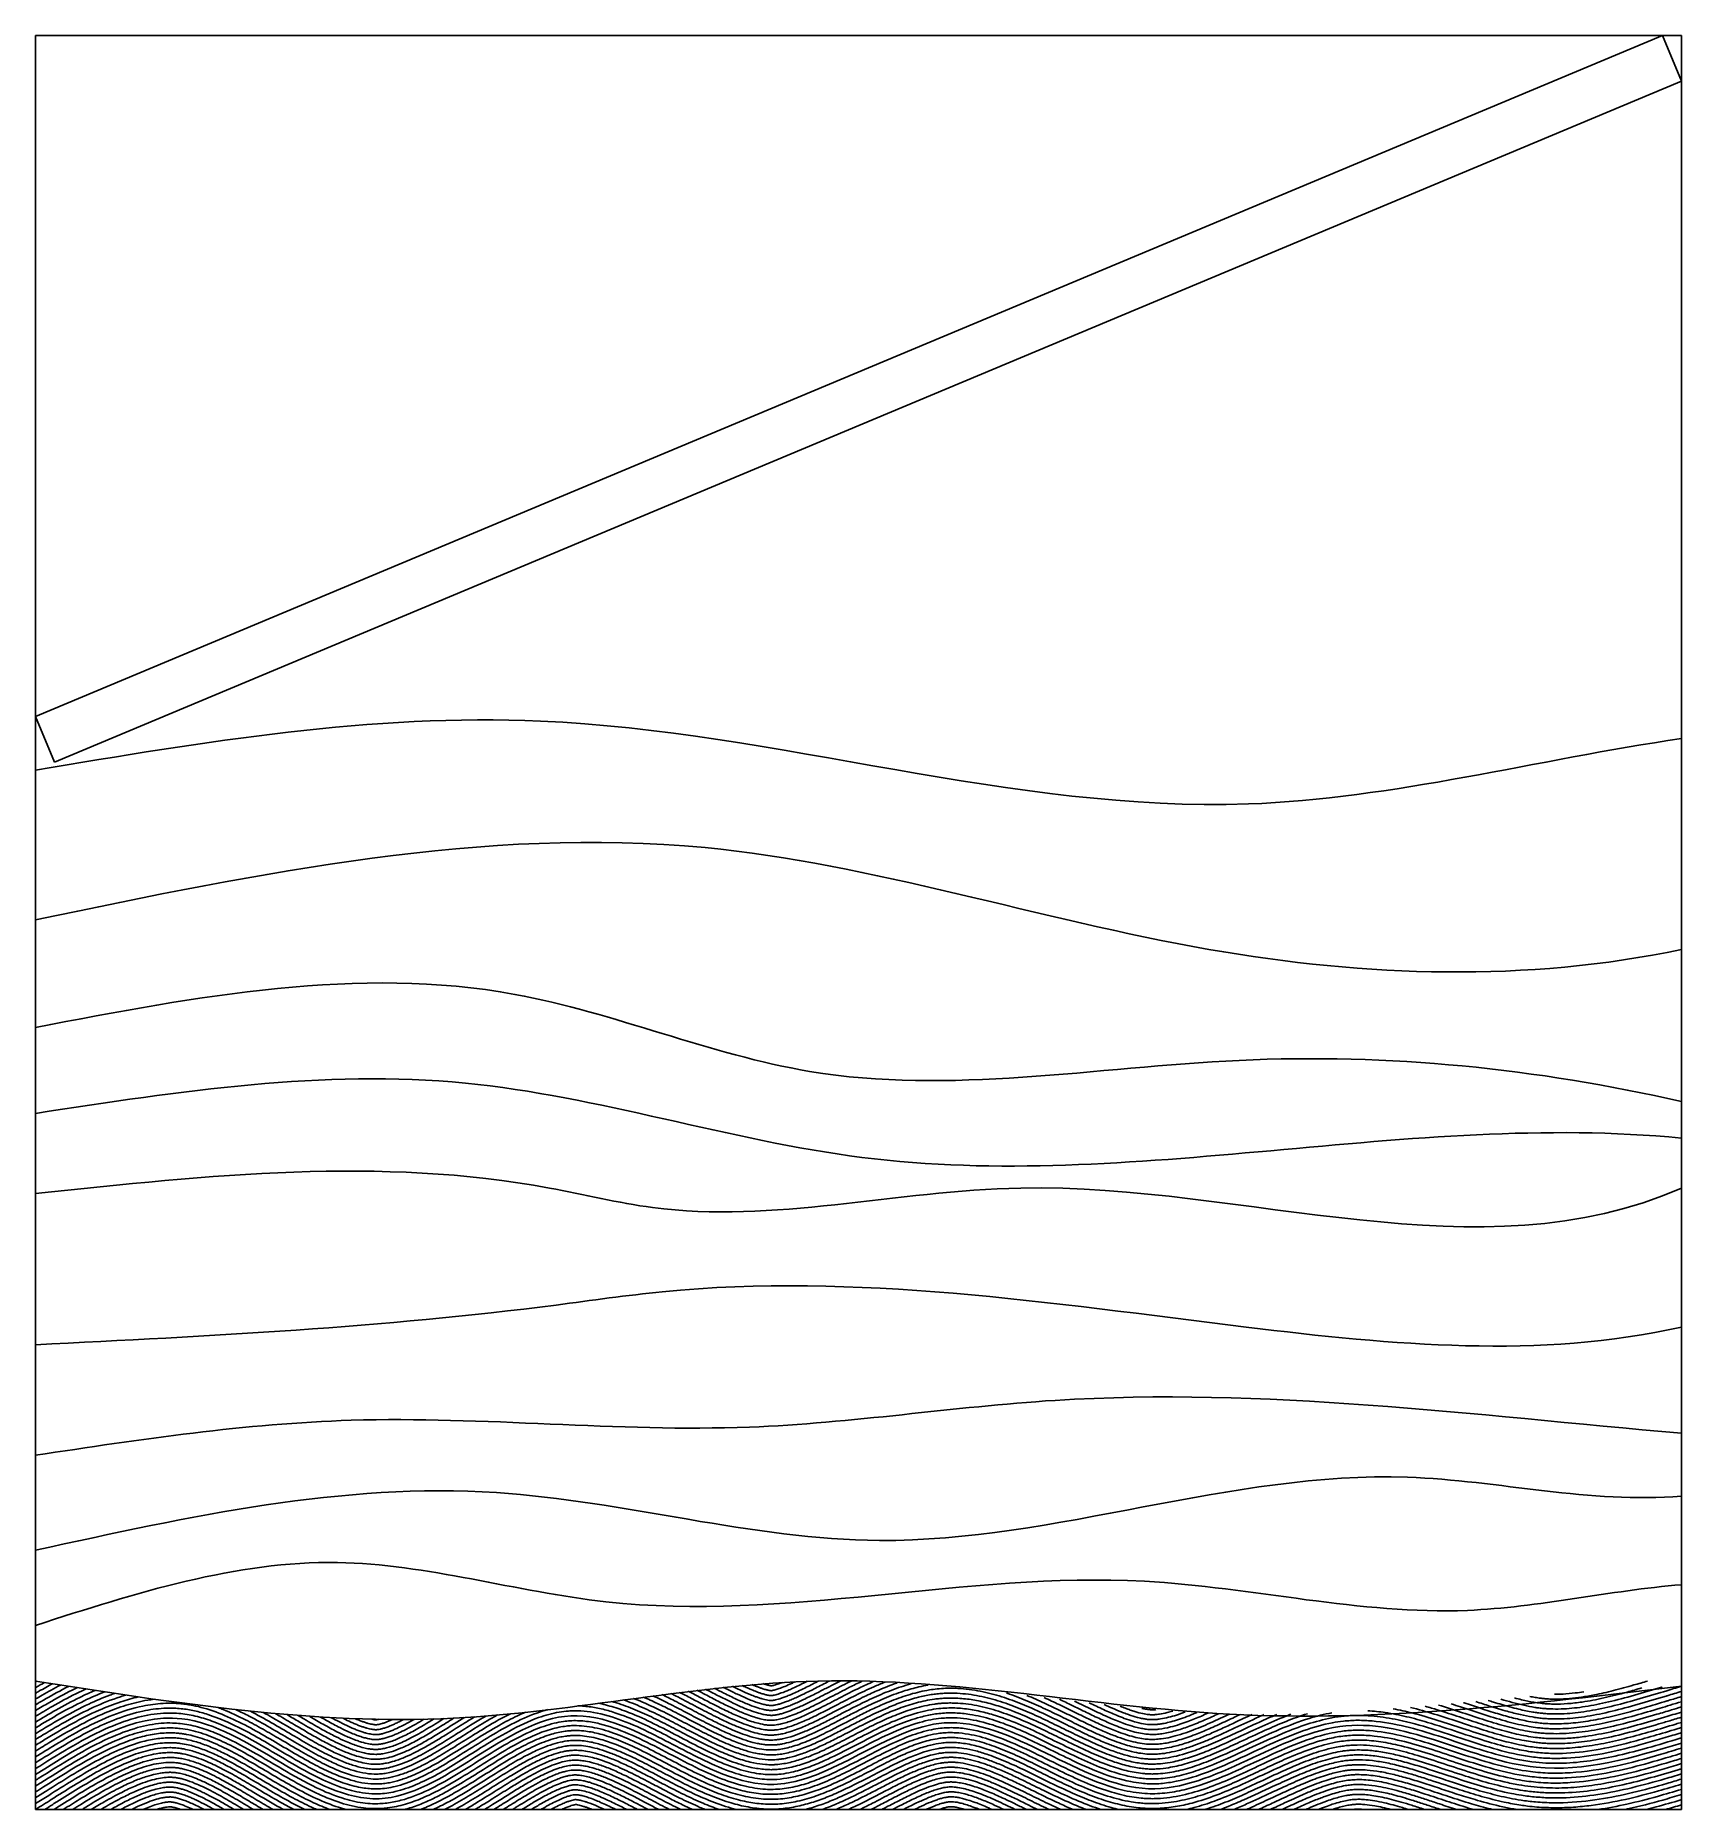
# Model space of a CAD drawing. Header units: centimetres. Extents: x 979 to 9691, y 560 to 2724.
# Drawn here: x 979 to 2979, y 560 to 2717 of the extents above; entities that cross this region are included whole.
import ezdxf

# ---------------------------------------------------------------- set-up
doc = ezdxf.new("R2010")
doc.units = ezdxf.units.CM
for name, color, linetype in [('A-ANNO-SYMB', 3, 'Continuous'), ('acqua', 140, 'Continuous'), ('MURO', 1, 'Continuous')]:
    doc.layers.add(name, color=color, linetype=linetype)

msp = doc.modelspace()

# ---------------------------------------------------------------- linework, layer by layer
for p, q in [((978.7, 2716.5), (2978.7, 2716.5)), ((978.7, 2716.5), (978.7, 1823.6)), ((2978.7, 2716.5), (2978.7, 710.2)), ((978.7, 1823.6), (978.7, 1641.8)), ((978.7, 1641.7), (978.7, 1511)), ((978.7, 1511), (978.6, 1376.7)), ((978.6, 1376.7), (978.6, 1249.2)), ((978.6, 1249.2), (978.6, 1125.2)), ((978.6, 1125.2), (978.6, 990.9)), ((978.6, 990.9), (978.6, 875.4)), ((978.6, 875.4), (978.6, 784.2)), ((978.7, 784.2), (978.7, 716.5))]:
    msp.add_line(p, q)
for points, knots in [([(978.7, 1823.6), (1183.3, 1858), (1675.2, 1940.7), (2343.1, 1711.8), (2803.2, 1836.3), (2978.7, 1862.1)], [0, 0, 0, 0, 616.486041, 1482.5028, 2014.767007, 2014.767007, 2014.767007, 2014.767007]), ([(978.7, 1641.8), (1251.8, 1698.5), (1733.4, 1798.6), (2381.6, 1579.7), (2791.5, 1565.9), (2978.7, 1605.8)], [0, 0, 0, 0, 818.160799, 1442.919983, 2017.077223, 2017.077223, 2017.077223, 2017.077223]), ([(978.7, 1511), (1175.2, 1548.5), (1496.2, 1609.9), (1964.4, 1405.3), (2448.1, 1497.3), (2803.4, 1461), (2978.7, 1420.7), (2978.7, 1420.7), (2978.7, 1420.7), (2978.7, 1420.7), (2978.7, 1420.7), (2978.7, 1420.7), (2978.7, 1420.7)], [0, 0, 0, 0, 583.959178, 954.057204, 1476.268274, 2015.917714, 2015.917714, 2015.917714, 2015.918177, 2015.918177, 2015.918177, 2015.958032, 2015.958032, 2015.958032, 2015.958032]), ([(978.7, 1406.5), (1153.6, 1433.3), (1492.5, 1485.2), (2144.7, 1263.6), (2648.2, 1408.5), (2978.7, 1376.4), (2978.7, 1376.4), (2978.7, 1376.4), (2978.7, 1376.4), (2978.7, 1376.4), (2978.7, 1376.4), (2978.7, 1376.4)], [0, 0, 0, 0, 523.637079, 1013.900228, 2009.947904, 2009.947904, 2009.947904, 2009.948687, 2009.948687, 2009.948687, 2010.018952, 2010.018952, 2010.018952, 2010.018952]), ([(978.6, 1308.9), (1188.4, 1331.4), (1441, 1358.5), (1833, 1261.2), (2289.4, 1384.6), (2734, 1207.1), (2978.6, 1315.7), (2978.6, 1315.7), (2978.6, 1315.7), (2978.6, 1315.7), (2978.7, 1315.7), (2978.7, 1315.7), (2978.7, 1315.7)], [0, 0, 0, 0, 624.469152, 752.058387, 1199.951019, 2002.883229, 2002.883229, 2002.883229, 2002.885334, 2002.885334, 2002.885334, 2002.970377, 2002.970377, 2002.970377, 2002.970377]), ([(978.6, 1125.2), (1190, 1135.8), (1444.6, 1148.5), (1932.3, 1219.7), (2386.5, 1148.1), (2806.7, 1108), (2978.6, 1146.7), (2978.6, 1146.7), (2978.6, 1146.7), (2978.6, 1146.7), (2978.7, 1146.7), (2978.7, 1146.7), (2978.7, 1146.7)], [0, 0, 0, 0, 634.445237, 764.472437, 1475.410206, 2004.14526, 2004.14526, 2004.14526, 2004.146467, 2004.146467, 2004.146467, 2004.226908, 2004.226908, 2004.226908, 2004.226908]), ([(978.6, 990.9), (1106.3, 1010.2), (1394, 1053.8), (1809.9, 1004.1), (2346.2, 1090.5), (2725.5, 1039.5), (2978.6, 1017.8), (2978.6, 1017.8), (2978.6, 1017.8), (2978.6, 1017.8), (2978.7, 1017.8), (2978.7, 1017.8), (2978.7, 1017.8)], [0, 0, 0, 0, 386.01413, 870.022512, 1242.735896, 2004.889476, 2004.889476, 2004.889476, 2004.889607, 2004.889607, 2004.889607, 2004.969426, 2004.969426, 2004.969426, 2004.969426]), ([(978.6, 875.4), (1165.4, 916.6), (1507.2, 991.9), (2063.1, 823.8), (2541.3, 1015.9), (2867.9, 931.7), (2978.7, 941.4), (2978.7, 941.4), (2978.7, 941.4), (2978.7, 941.4), (2978.7, 941.4), (2978.7, 941.4), (2978.7, 941.4)], [0, 0, 0, 0, 564.632947, 1033.490488, 1679.853616, 2013.397423, 2013.397423, 2013.397423, 2013.399494, 2013.399494, 2013.399494, 2013.420108, 2013.420108, 2013.420108, 2013.420108]), ([(978.7, 784.2), (1100.7, 823.4), (1330.1, 897.1), (1778.6, 758), (2239.9, 886.2), (2675.3, 774.9), (2891.7, 826.6), (2978.7, 833.6)], [0, 0, 0, 0, 374.953191, 704.513033, 1359.236516, 1753.367948, 2015.291156, 2015.291156, 2015.291156, 2015.291156])]:
    msp.add_open_spline(points, degree=3, knots=knots)
at = {"end_tangent": (0.999612, 0.027845)}
msp.add_spline([(978.7, 716.5), (1487, 671.4), (1930.2, 716.5), (2429.6, 676.3), (2978.7, 710.2)], degree=3, dxfattribs=at)
at = {"layer": 'A-ANNO-SYMB', "color": 1}
msp.add_line((2955.6, 2716.5), (2978.7, 2661.2), dxfattribs=at)
at = {"layer": 'acqua'}
for p, q in [((978.7, 716.5), (978.7, 560.4)), ((2978.7, 710.2), (2978.7, 560.4)), ((978.7, 560.4), (2978.7, 560.4))]:
    msp.add_line(p, q, dxfattribs=at)
for points in [[(978.7, 715.5), (979.2, 715.8), (979.7, 716), (980.2, 716.3)], [(2961.4, 698.7), (2967.2, 700.4), (2973, 702.2), (2978.7, 703.9)], [(2961.4, 698.7), (2961.4, 698.7), (2961.4, 698.7), (2961.4, 698.7)], [(2963.1, 692.9), (2968.3, 694.5), (2973.5, 696.1), (2978.7, 697.6)], [(2963.1, 692.9), (2963.1, 692.9), (2963.1, 692.9), (2963.1, 692.9)], [(2964.9, 687.2), (2969.5, 688.6), (2974.1, 690), (2978.7, 691.4)], [(2964.9, 687.2), (2964.9, 687.2), (2964.9, 687.2), (2964.9, 687.2)], [(2966.6, 681.4), (2970.7, 682.7), (2974.7, 683.9), (2978.7, 685.1)], [(2966.6, 681.4), (2966.6, 681.4), (2966.6, 681.4), (2966.6, 681.4)], [(2968.3, 675.7), (2971.8, 676.7), (2975.3, 677.8), (2978.7, 678.8)], [(2968.3, 675.7), (2968.3, 675.7), (2968.3, 675.7), (2968.3, 675.7)], [(2970.1, 670), (2973, 670.8), (2975.9, 671.7), (2978.7, 672.6)], [(2970.1, 670), (2970.1, 670), (2970.1, 670), (2970.1, 670)], [(2973.5, 658.5), (2975.3, 659), (2977, 659.5), (2978.7, 660)], [(2973.5, 658.5), (2973.5, 658.5), (2973.5, 658.5), (2973.5, 658.5)], [(2975.3, 652.7), (2976.4, 653.1), (2977.6, 653.4), (2978.7, 653.8)], [(2975.3, 652.7), (2975.3, 652.7), (2975.3, 652.7), (2975.3, 652.7)], [(978.7, 595.9), (979.8, 596.6), (980.9, 597.3), (981.9, 597.9)], [(978.7, 588.8), (980.9, 590.2), (983, 591.5), (985.1, 592.9)], [(978.7, 581.7), (981.9, 583.8), (985.1, 585.8), (988.3, 587.8)], [(981.9, 597.9), (981.9, 597.9), (981.9, 597.9), (981.9, 597.9)], [(985.1, 592.9), (985.1, 592.9), (985.1, 592.9), (985.1, 592.9)], [(988.3, 587.8), (988.3, 587.8), (988.3, 587.8), (988.3, 587.8)], [(978.7, 567.6), (984.1, 570.9), (989.4, 574.3), (994.7, 577.6)], [(978.7, 560.5), (985.1, 564.5), (991.5, 568.5), (997.9, 572.5)], [(989.8, 560.4), (993.6, 562.7), (997.4, 565.1), (1001.1, 567.5)], [(994.7, 577.6), (994.7, 577.6), (994.7, 577.6), (994.7, 577.6)], [(997.9, 572.5), (997.9, 572.5), (997.9, 572.5), (997.9, 572.5)], [(1001.1, 567.5), (1001.1, 567.5), (1001.1, 567.5), (1001.1, 567.5)], [(1001.1, 560.4), (1002.2, 561), (1003.2, 561.7), (1004.3, 562.4)], [(1004.3, 562.4), (1004.3, 562.4), (1004.3, 562.4), (1004.3, 562.4)], [(2959.1, 560.4), (2965.8, 562.2), (2972.3, 564.1), (2978.7, 566.1)], [(1634.6, 560.4), (1634.6, 560.4), (1634.7, 560.4), (1634.8, 560.4)]]:
    msp.add_open_spline(points, degree=3, dxfattribs=at)
for points, knots in [([(978.7, 708.6), (978.9, 708.6), (979, 708.7), (982.6, 710.8), (986.1, 712.8), (989.7, 714.8)], [48.3824, 48.3824, 48.3824, 48.3824, 48.740657, 48.740657, 58.651105, 58.651105, 58.651105, 58.651105]), ([(978.7, 701.6), (980.1, 702.4), (981.5, 703.3), (988.3, 707.2), (993.8, 710.3), (999.3, 713.3)], [45.481205, 45.481205, 45.481205, 45.481205, 49.508415, 49.508415, 64.887658, 64.887658, 64.887658, 64.887658]), ([(978.7, 694.7), (981.4, 696.2), (984.1, 697.8), (994.1, 703.6), (1001.5, 707.7), (1009.2, 711.7)], [42.518641, 42.518641, 42.518641, 42.518641, 50.35869, 50.35869, 71.303051, 71.303051, 71.303051, 71.303051]), ([(1739.7, 700.1), (1744.9, 697.6), (1750, 695.1), (1762.4, 688.8), (1769.6, 685), (1783.6, 677.7), (1790.4, 674.1), (1802.1, 668.1), (1807.1, 665.6), (1816.8, 661), (1821.5, 658.8), (1830.3, 655.1), (1834.3, 653.5), (1842.1, 650.7), (1845.8, 649.5), (1851.9, 647.8), (1854.3, 647.2), (1858.7, 646.2), (1860.6, 645.9), (1864.4, 645.3), (1866.2, 645.1), (1869.5, 644.9), (1871, 644.8), (1873.8, 644.8), (1875.2, 644.8), (1878.1, 645.1), (1879.7, 645.2), (1882.8, 645.7), (1884.5, 645.9), (1890.4, 647.1), (1895, 648.4), (1903.9, 651.4), (1908.1, 652.9), (1916.8, 656.6), (1921.4, 658.6), (1930.9, 663.1), (1935.8, 665.5), (1945.8, 670.6), (1951, 673.3), (1960.7, 678.3), (1965.2, 680.6), (1974.3, 685.3), (1979, 687.6), (1991, 693.5), (1998.5, 697), (2014.1, 703.7), (2022.2, 706.8), (2034.5, 710.8), (2038.5, 712), (2042.5, 713.1)], [795.471948, 795.471948, 795.471948, 795.471948, 810.332287, 810.332287, 832.324598, 832.324598, 854.316908, 854.316908, 871.363763, 871.363763, 888.410617, 888.410617, 904.11704, 904.11704, 919.823463, 919.823463, 930.959131, 930.959131, 940.763381, 940.763381, 950.567632, 950.567632, 959.288662, 959.288662, 968.009692, 968.009692, 976.730721, 976.730721, 985.451751, 985.451751, 1006.827432, 1006.827432, 1023.903169, 1023.903169, 1040.978906, 1040.978906, 1058.054643, 1058.054643, 1075.130379, 1075.130379, 1089.115482, 1089.115482, 1103.100585, 1103.100585, 1124.390894, 1124.390894, 1145.681202, 1145.681202, 1155.389365, 1155.389365, 1155.389365, 1155.389365]), ([(1750.5, 701.5), (1753.4, 700.1), (1756.3, 698.6), (1767.3, 693), (1775.2, 688.9), (1790.5, 680.8), (1797.8, 677), (1809.8, 671), (1814.5, 668.7), (1823.7, 664.4), (1828.1, 662.5), (1836.6, 659), (1840.7, 657.5), (1848.3, 655), (1852, 653.9), (1858.8, 652.3), (1861.9, 651.7), (1866.7, 651.1), (1868.4, 650.9), (1871.1, 650.8), (1872.1, 650.8), (1873.8, 650.8), (1874.5, 650.8), (1876.9, 651), (1878.7, 651.1), (1882.5, 651.7), (1884.5, 652), (1888.8, 653), (1891, 653.6), (1896.1, 655.1), (1899, 656), (1905, 658.2), (1908.1, 659.4), (1916.5, 663), (1922, 665.5), (1933.5, 671.1), (1939.5, 674.1), (1951.9, 680.5), (1958.4, 683.9), (1971.8, 690.7), (1978.7, 694.2), (1991.5, 700.4), (1997.3, 703), (2010.2, 708.5), (2017.4, 711.4), (2025.1, 714), (2025.4, 714.1), (2025.6, 714.2)], [803.350608, 803.350608, 803.350608, 803.350608, 811.698307, 811.698307, 835.944033, 835.944033, 860.189758, 860.189758, 876.835636, 876.835636, 893.481514, 893.481514, 910.127392, 910.127392, 926.77327, 926.77327, 943.419148, 943.419148, 954.161296, 954.161296, 960.674093, 960.674093, 965.816346, 965.816346, 977.121142, 977.121142, 988.425937, 988.425937, 999.730733, 999.730733, 1012.609302, 1012.609302, 1025.48787, 1025.48787, 1046.03627, 1046.03627, 1066.58467, 1066.58467, 1087.13307, 1087.13307, 1107.681471, 1107.681471, 1123.809558, 1123.809558, 1142.388914, 1142.388914, 1143.069853, 1143.069853, 1143.069853, 1143.069853]), ([(1761.2, 702.8), (1763.5, 701.7), (1765.8, 700.5), (1773.1, 696.7), (1778.1, 694.1), (1790.8, 687.5), (1798.2, 683.5), (1812.5, 676.3), (1819.3, 673), (1829.5, 668.4), (1833.1, 666.9), (1840, 664.2), (1843.3, 663), (1849.6, 660.9), (1852.7, 660), (1859, 658.4), (1862.2, 657.7), (1866.7, 657.1), (1868.3, 657), (1870.7, 656.8), (1871.6, 656.8), (1873.1, 656.8), (1873.6, 656.8), (1874.6, 656.8), (1875.1, 656.9), (1876, 656.9), (1876.5, 657), (1878, 657.1), (1879.1, 657.2), (1881.4, 657.6), (1882.5, 657.8), (1885.5, 658.4), (1887.4, 658.8), (1891.4, 659.9), (1893.5, 660.6), (1897.9, 662), (1900.3, 662.9), (1905.1, 664.7), (1907.6, 665.7), (1912.7, 667.9), (1915.4, 669.1), (1923.7, 672.9), (1929.5, 675.8), (1941.6, 681.9), (1947.9, 685.2), (1961.1, 692), (1968, 695.6), (1982.2, 702.6), (1989.6, 706.2), (2001.7, 711.4), (2006, 713.3), (2010.5, 715.1)], [811.121461, 811.121461, 811.121461, 811.121461, 817.845103, 817.845103, 833.221662, 833.221662, 857.607201, 857.607201, 881.992741, 881.992741, 896.085983, 896.085983, 910.179225, 910.179225, 924.621369, 924.621369, 942.352691, 942.352691, 952.658851, 952.658851, 959.36344, 959.36344, 963.673041, 963.673041, 967.295137, 967.295137, 970.917234, 970.917234, 978.161427, 978.161427, 985.40562, 985.40562, 995.807955, 995.807955, 1006.210289, 1006.210289, 1016.612624, 1016.612624, 1027.014958, 1027.014958, 1037.417293, 1037.417293, 1058.221962, 1058.221962, 1079.026631, 1079.026631, 1099.8313, 1099.8313, 1120.635969, 1120.635969, 1132.137594, 1132.137594, 1132.137594, 1132.137594]), ([(1771.8, 704.1), (1774, 703), (1776.1, 701.9), (1783.1, 698.3), (1787.9, 695.7), (1797.2, 690.9), (1801.7, 688.5), (1812.2, 683.2), (1818, 680.3), (1829.1, 675.2), (1834.3, 672.9), (1842.5, 669.7), (1845.6, 668.5), (1851.5, 666.6), (1854.2, 665.8), (1860.5, 664.2), (1863.8, 663.5), (1867.8, 663.1), (1868.8, 663), (1870.4, 662.9), (1871, 662.8), (1872.2, 662.8), (1872.8, 662.8), (1873.9, 662.8), (1874.4, 662.8), (1875.5, 662.9), (1876.1, 663), (1877.9, 663.1), (1879.1, 663.3), (1882.3, 663.8), (1884.3, 664.3), (1888.6, 665.4), (1890.9, 666), (1895.9, 667.7), (1898.6, 668.6), (1904.2, 670.8), (1907.1, 672), (1913.2, 674.7), (1916.4, 676.2), (1923, 679.3), (1926.5, 681), (1937, 686.3), (1944.5, 690.2), (1960.2, 698.3), (1968.5, 702.6), (1982.9, 709.6), (1988.9, 712.4), (1995.5, 715.3), (1996, 715.5), (1996.4, 715.7)], [818.891462, 818.891462, 818.891462, 818.891462, 825.365112, 825.365112, 840.370424, 840.370424, 855.375735, 855.375735, 876.042045, 876.042045, 896.708355, 896.708355, 910.504909, 910.504909, 924.301464, 924.301464, 944.294997, 944.294997, 951.646634, 951.646634, 956.960678, 956.960678, 961.861669, 961.861669, 966.762661, 966.762661, 971.663652, 971.663652, 980.796013, 980.796013, 993.155987, 993.155987, 1005.515961, 1005.515961, 1017.875935, 1017.875935, 1030.235908, 1030.235908, 1042.595882, 1042.595882, 1054.955856, 1054.955856, 1079.675803, 1079.675803, 1104.395751, 1104.395751, 1120.669454, 1120.669454, 1121.925747, 1121.925747, 1121.925747, 1121.925747]), ([(1782.4, 705.4), (1785.7, 703.7), (1789, 701.9), (1797.7, 697.4), (1803.1, 694.6), (1813.3, 689.3), (1818.3, 686.9), (1827.7, 682.4), (1832.2, 680.3), (1839.7, 677.2), (1842.7, 676), (1848.4, 673.9), (1851.1, 673), (1855.6, 671.6), (1857.4, 671.1), (1861.7, 670.1), (1864, 669.6), (1867.1, 669.2), (1868.1, 669.1), (1870, 668.9), (1870.9, 668.8), (1872.1, 668.8), (1872.6, 668.8), (1873.3, 668.8), (1873.7, 668.8), (1874.5, 668.9), (1874.9, 668.9), (1876.3, 669), (1877.2, 669.1), (1880, 669.5), (1882, 669.9), (1886.5, 671), (1889, 671.7), (1894.4, 673.5), (1897.3, 674.5), (1903.5, 677), (1906.8, 678.4), (1913.7, 681.5), (1917.3, 683.2), (1924.8, 686.8), (1928.7, 688.8), (1936.8, 692.9), (1940.9, 695.1), (1952.4, 701), (1959.9, 705), (1972.7, 711.3), (1977.7, 713.8), (1982.9, 716.2)], [826.765081, 826.765081, 826.765081, 826.765081, 837.068898, 837.068898, 854.642899, 854.642899, 872.2169, 872.2169, 889.7909, 889.7909, 902.827977, 902.827977, 915.865053, 915.865053, 925.831881, 925.831881, 940.797717, 940.797717, 948.715382, 948.715382, 956.633047, 956.633047, 960.829958, 960.829958, 965.026869, 965.026869, 969.223779, 969.223779, 977.67725, 977.67725, 991.694097, 991.694097, 1005.710943, 1005.710943, 1019.727789, 1019.727789, 1033.563667, 1033.563667, 1047.399544, 1047.399544, 1061.235422, 1061.235422, 1075.071299, 1075.071299, 1098.010958, 1098.010958, 1112.056864, 1112.056864, 1112.056864, 1112.056864]), ([(1792.9, 706.6), (1795.5, 705.3), (1798, 704), (1805.2, 700.2), (1809.9, 697.8), (1818.9, 693.3), (1823.2, 691.2), (1832, 687), (1836.5, 685), (1844.7, 681.6), (1848.6, 680.2), (1855.5, 677.9), (1858.7, 677), (1863.4, 675.9), (1865.2, 675.5), (1867.6, 675.2), (1868.4, 675.1), (1869.9, 674.9), (1870.6, 674.9), (1872, 674.8), (1872.6, 674.8), (1873.4, 674.8), (1873.7, 674.8), (1874.4, 674.9), (1874.9, 674.9), (1876, 675), (1876.6, 675.1), (1878.6, 675.4), (1880.1, 675.6), (1883.2, 676.3), (1884.7, 676.7), (1887.8, 677.6), (1889.2, 678.1), (1892.3, 679.1), (1893.9, 679.7), (1899.1, 681.7), (1902.9, 683.3), (1911.1, 686.9), (1915.4, 689), (1924.6, 693.5), (1929.5, 695.9), (1938.4, 700.5), (1942.3, 702.6), (1950.5, 706.8), (1954.7, 709), (1962.5, 712.9), (1966.1, 714.7), (1969.8, 716.5)], [834.860843, 834.860843, 834.860843, 834.860843, 842.898218, 842.898218, 858.646171, 858.646171, 874.394125, 874.394125, 892.367795, 892.367795, 910.047377, 910.047377, 927.72696, 927.72696, 940.353266, 940.353266, 947.118688, 947.118688, 954.501635, 954.501635, 961.884583, 961.884583, 965.405593, 965.405593, 971.364729, 971.364729, 977.323865, 977.323865, 989.242138, 989.242138, 999.253952, 999.253952, 1007.436648, 1007.436648, 1015.619343, 1015.619343, 1032.531321, 1032.531321, 1049.443298, 1049.443298, 1066.355276, 1066.355276, 1079.189786, 1079.189786, 1092.024295, 1092.024295, 1102.364169, 1102.364169, 1102.364169, 1102.364169]), ([(1803.6, 707.8), (1807.6, 705.8), (1811.5, 703.8), (1820.4, 699.2), (1825.4, 696.8), (1834.7, 692.4), (1839.2, 690.4), (1847.1, 687.1), (1850.6, 685.8), (1857.1, 683.7), (1860, 682.8), (1864.2, 681.8), (1865.7, 681.5), (1867.8, 681.2), (1868.6, 681.1), (1870.1, 680.9), (1870.9, 680.9), (1872, 680.8), (1872.3, 680.8), (1872.8, 680.8), (1872.9, 680.8), (1873.3, 680.8), (1873.4, 680.8), (1874.1, 680.9), (1874.6, 680.9), (1875.9, 681), (1876.5, 681.1), (1878.1, 681.4), (1878.9, 681.5), (1881, 682), (1882.2, 682.3), (1884.8, 683), (1886.2, 683.4), (1889.2, 684.4), (1890.8, 685), (1894.2, 686.2), (1896, 686.9), (1899.7, 688.5), (1901.7, 689.3), (1907.8, 692), (1912.2, 694.1), (1921.5, 698.6), (1926.4, 701.1), (1935.5, 705.8), (1939.5, 707.9), (1947.8, 712.1), (1952, 714.3), (1956.4, 716.5)], [843.323833, 843.323833, 843.323833, 843.323833, 856.43865, 856.43865, 874.631231, 874.631231, 892.823813, 892.823813, 909.917941, 909.917941, 927.012069, 927.012069, 938.580819, 938.580819, 945.515396, 945.515396, 954.88255, 954.88255, 959.449127, 959.449127, 962.365144, 962.365144, 965.281161, 965.281161, 972.794371, 972.794371, 980.307581, 980.307581, 987.820791, 987.820791, 996.528862, 996.528862, 1005.236932, 1005.236932, 1013.945003, 1013.945003, 1022.653073, 1022.653073, 1031.361144, 1031.361144, 1048.777285, 1048.777285, 1066.193427, 1066.193427, 1079.227584, 1079.227584, 1092.068513, 1092.068513, 1092.068513, 1092.068513]), ([(1814.4, 709), (1816, 708.2), (1817.7, 707.3), (1823.5, 704.4), (1827.7, 702.3), (1835.3, 698.7), (1838.8, 697.1), (1844.6, 694.6), (1847, 693.7), (1851.5, 691.9), (1853.6, 691.2), (1857.5, 689.8), (1859.3, 689.3), (1861.9, 688.6), (1862.8, 688.3), (1865.3, 687.7), (1866.8, 687.4), (1869, 687.1), (1869.9, 687), (1871.2, 686.9), (1871.6, 686.8), (1872.3, 686.8), (1872.6, 686.8), (1872.9, 686.8), (1873, 686.8), (1873.2, 686.8), (1873.2, 686.8), (1873.5, 686.8), (1873.8, 686.8), (1874.3, 686.9), (1874.6, 686.9), (1875.5, 687), (1876.2, 687.1), (1877.9, 687.5), (1878.9, 687.7), (1881, 688.2), (1882.2, 688.5), (1884.9, 689.3), (1886.3, 689.7), (1889.3, 690.8), (1890.9, 691.4), (1894.4, 692.7), (1896.2, 693.5), (1900, 695.1), (1902, 696), (1906.1, 697.8), (1908.3, 698.9), (1914.9, 702.1), (1919.7, 704.4), (1929.7, 709.5), (1935, 712.3), (1941.4, 715.6), (1942.3, 716.1), (1943.2, 716.5)], [852.354859, 852.354859, 852.354859, 852.354859, 857.999107, 857.999107, 873.318506, 873.318506, 887.820851, 887.820851, 898.651409, 898.651409, 909.481967, 909.481967, 920.38386, 920.38386, 926.500127, 926.500127, 938.732662, 938.732662, 948.498393, 948.498393, 955.836985, 955.836985, 961.165693, 961.165693, 963.407617, 963.407617, 965.095888, 965.095888, 969.676456, 969.676456, 974.257024, 974.257024, 982.973276, 982.973276, 991.689528, 991.689528, 1000.40578, 1000.40578, 1009.122033, 1009.122033, 1017.838285, 1017.838285, 1026.554537, 1026.554537, 1035.270789, 1035.270789, 1043.987041, 1043.987041, 1061.419545, 1061.419545, 1078.852049, 1078.852049, 1081.61641, 1081.61641, 1081.61641, 1081.61641]), ([(1825.5, 710.1), (1828.6, 708.6), (1831.6, 707.1), (1838.9, 703.6), (1843.1, 701.8), (1849.3, 699.2), (1851.6, 698.3), (1855.2, 697), (1856.6, 696.5), (1859.2, 695.6), (1860.5, 695.2), (1862.9, 694.5), (1864, 694.2), (1866.4, 693.6), (1867.6, 693.4), (1869.7, 693), (1870.5, 692.9), (1871.7, 692.8), (1872.1, 692.8), (1872.6, 692.8), (1872.7, 692.8), (1872.8, 692.8), (1872.9, 692.8), (1873, 692.8), (1873, 692.8), (1873.1, 692.8), (1873.1, 692.8), (1873.2, 692.8), (1873.2, 692.8), (1873.4, 692.8), (1873.5, 692.8), (1873.9, 692.9), (1874.2, 692.9), (1875.2, 693), (1875.8, 693.2), (1877.4, 693.5), (1878.4, 693.7), (1880.5, 694.3), (1881.7, 694.6), (1884.2, 695.4), (1885.6, 695.9), (1888.7, 697), (1890.3, 697.6), (1893.8, 699), (1895.6, 699.7), (1902.3, 702.6), (1907.6, 705.1), (1918.3, 710.4), (1923.5, 713.1), (1929.4, 716.1), (1929.8, 716.3), (1930.2, 716.5)], [862.27221, 862.27221, 862.27221, 862.27221, 873.786909, 873.786909, 891.353765, 891.353765, 902.590247, 902.590247, 910.40945, 910.40945, 918.228652, 918.228652, 926.308944, 926.308944, 937.468599, 937.468599, 948.628253, 948.628253, 957.653753, 957.653753, 961.138367, 961.138367, 963.3738, 963.3738, 964.834193, 964.834193, 966.294587, 966.294587, 967.754981, 967.754981, 970.675768, 970.675768, 976.749956, 976.749956, 985.499975, 985.499975, 994.249994, 994.249994, 1003.000013, 1003.000013, 1011.750032, 1011.750032, 1020.50005, 1020.50005, 1029.250069, 1029.250069, 1051.08794, 1051.08794, 1069.387586, 1069.387586, 1070.680945, 1070.680945, 1070.680945, 1070.680945]), ([(1837, 711.2), (1838.7, 710.4), (1840.4, 709.6), (1844.3, 707.8), (1846.4, 706.9), (1850.8, 705.1), (1853, 704.2), (1856.4, 702.9), (1857.7, 702.5), (1859.8, 701.7), (1860.7, 701.4), (1862.4, 700.9), (1863.2, 700.7), (1864.7, 700.2), (1865.4, 700.1), (1866.6, 699.8), (1867.1, 699.7), (1868.1, 699.4), (1868.5, 699.3), (1869.8, 699.1), (1870.5, 699), (1871.6, 698.9), (1872, 698.8), (1872.4, 698.8), (1872.5, 698.8), (1872.7, 698.8), (1872.7, 698.8), (1872.7, 698.8), (1872.7, 698.8), (1872.7, 698.8), (1872.7, 698.8), (1872.7, 698.8), (1872.7, 698.8), (1872.8, 698.8), (1872.8, 698.8), (1872.9, 698.8), (1873, 698.8), (1873.3, 698.9), (1873.5, 698.9), (1874.1, 699), (1874.7, 699.1), (1876.3, 699.4), (1877.2, 699.6), (1879.1, 700.1), (1880, 700.4), (1882.2, 701.1), (1883.5, 701.5), (1887.7, 703), (1890.9, 704.2), (1896.4, 706.6), (1898.5, 707.6), (1903, 709.6), (1905.4, 710.8), (1910.5, 713.3), (1913.4, 714.7), (1916.4, 716.2)], [873.630941, 873.630941, 873.630941, 873.630941, 880.777667, 880.777667, 890.200352, 890.200352, 901.365373, 901.365373, 908.438874, 908.438874, 914.128136, 914.128136, 919.817398, 919.817398, 925.069776, 925.069776, 929.859413, 929.859413, 934.649051, 934.649051, 944.228325, 944.228325, 953.8076, 953.8076, 959.083061, 959.083061, 961.818353, 961.818353, 963.025703, 963.025703, 963.992543, 963.992543, 964.798337, 964.798337, 966.52065, 966.52065, 971.36936, 971.36936, 976.218069, 976.218069, 985.804348, 985.804348, 995.390628, 995.390628, 1002.760315, 1002.760315, 1011.359984, 1011.359984, 1028.162401, 1028.162401, 1037.729444, 1037.729444, 1047.296488, 1047.296488, 1058.02252, 1058.02252, 1058.02252, 1058.02252]), ([(1849.1, 712.3), (1850.2, 711.8), (1851.3, 711.4), (1854.1, 710.2), (1855.8, 709.5), (1858.6, 708.5), (1859.8, 708.1), (1861.9, 707.4), (1862.8, 707.1), (1864.6, 706.5), (1865.4, 706.3), (1866.8, 705.9), (1867.3, 705.8), (1868.3, 705.5), (1868.8, 705.4), (1869.7, 705.2), (1870, 705.2), (1871.3, 704.9), (1872, 704.9), (1872.4, 704.8), (1872.5, 704.8), (1872.6, 704.8)], [887.656662, 887.656662, 887.656662, 887.656662, 892.760318, 892.760318, 901.776745, 901.776745, 908.710546, 908.710546, 915.046397, 915.046397, 921.382248, 921.382248, 926.300794, 926.300794, 931.219339, 931.219339, 936.137884, 936.137884, 949.55519, 949.55519, 953.859647, 953.859647, 953.859647, 953.859647]), ([(1862.9, 713.4), (1862.9, 713.4), (1862.9, 713.4), (1864, 713), (1865, 712.7), (1866.8, 712.1), (1867.6, 711.9), (1869.1, 711.5), (1869.8, 711.3), (1870.8, 711.1), (1871.2, 711), (1871.9, 710.9), (1872.1, 710.9), (1872.6, 710.8), (1872.7, 710.8), (1872.8, 710.8), (1872.9, 710.8), (1872.9, 710.8)], [908.815565, 908.815565, 908.815565, 908.815565, 908.878669, 908.878669, 916.098525, 916.098525, 923.318382, 923.318382, 930.538238, 930.538238, 936.581596, 936.581596, 942.624955, 942.624955, 949.189531, 949.189531, 952.162562, 952.162562, 952.162562, 952.162562]), ([(1872.6, 704.8), (1872.7, 704.8), (1872.9, 704.8), (1873.7, 705), (1874.3, 705.1), (1875.6, 705.4), (1876.4, 705.6), (1878.1, 706.1), (1878.9, 706.3), (1880.6, 706.8), (1881.5, 707.1), (1884.5, 708.2), (1886.7, 709), (1891.7, 711.1), (1894.4, 712.3), (1898.7, 714.3), (1900.2, 714.9), (1901.7, 715.7)], [971.235705, 971.235705, 971.235705, 971.235705, 979.973612, 979.973612, 988.711518, 988.711518, 997.449425, 997.449425, 1003.927903, 1003.927903, 1010.40638, 1010.40638, 1023.363336, 1023.363336, 1036.320291, 1036.320291, 1042.612221, 1042.612221, 1042.612221, 1042.612221]), ([(1872.9, 710.8), (1873, 710.8), (1873.2, 710.8), (1874, 711), (1874.6, 711.1), (1875.9, 711.4), (1876.7, 711.6), (1878.4, 712), (1879.2, 712.3), (1880.9, 712.8), (1881.8, 713.1), (1884, 713.9), (1885.2, 714.4), (1886.6, 714.9)], [971.235705, 971.235705, 971.235705, 971.235705, 979.973612, 979.973612, 988.711518, 988.711518, 997.449425, 997.449425, 1003.927903, 1003.927903, 1010.40638, 1010.40638, 1018.205773, 1018.205773, 1018.205773, 1018.205773]), ([(2794.4, 697.8), (2796.6, 697.4), (2798.8, 697), (2803, 696.2), (2805.1, 695.9), (2808.7, 695.5), (2810.2, 695.3), (2813.6, 695), (2815.4, 694.9), (2819.1, 694.6), (2821, 694.6), (2824.8, 694.5), (2826.8, 694.5), (2833.2, 694.6), (2837.8, 694.8), (2847.3, 695.7), (2852.2, 696.2), (2862.3, 697.7), (2867.5, 698.6), (2880.3, 701.2), (2888.1, 702.9), (2904.1, 707), (2912.4, 709.3), (2926.4, 713.3), (2931.9, 714.9), (2937.5, 716.5)], [1907.735533, 1907.735533, 1907.735533, 1907.735533, 1917.064272, 1917.064272, 1926.546792, 1926.546792, 1934.056895, 1934.056895, 1942.925024, 1942.925024, 1951.793152, 1951.793152, 1960.661281, 1960.661281, 1980.659543, 1980.659543, 2000.657805, 2000.657805, 2020.656068, 2020.656068, 2048.465414, 2048.465414, 2076.274761, 2076.274761, 2093.916933, 2093.916933, 2093.916933, 2093.916933]), ([(978.7, 687.7), (982.7, 690), (986.7, 692.4), (999.8, 700), (1009.1, 705.1), (1018.9, 710), (1019, 710.1), (1019.2, 710.1)], [39.497117, 39.497117, 39.497117, 39.497117, 51.308179, 51.308179, 77.532029, 77.532029, 77.945963, 77.945963, 77.945963, 77.945963]), ([(978.7, 680.7), (984, 683.9), (989.4, 687), (1004.1, 695.4), (1013.5, 700.6), (1025.3, 706.5), (1027.4, 707.5), (1029.5, 708.5)], [36.419469, 36.419469, 36.419469, 36.419469, 52.371626, 52.371626, 79.118659, 79.118659, 84.876267, 84.876267, 84.876267, 84.876267]), ([(978.7, 673.7), (985.4, 677.7), (992.2, 681.7), (1008.4, 691), (1017.9, 696.2), (1031.8, 703), (1035.9, 705), (1040.1, 706.9)], [33.288954, 33.288954, 33.288954, 33.288954, 53.57405, 53.57405, 80.914864, 80.914864, 92.173292, 92.173292, 92.173292, 92.173292]), ([(978.7, 666.6), (986.8, 671.6), (995, 676.5), (1012.9, 686.6), (1022.6, 691.8), (1038.7, 699.7), (1044.8, 702.5), (1051.1, 705.1)], [30.109231, 30.109231, 30.109231, 30.109231, 54.931996, 54.931996, 82.944242, 82.944242, 99.944739, 99.944739, 99.944739, 99.944739]), ([(978.7, 659.6), (979, 659.8), (979.3, 659.9), (988.8, 665.8), (998.3, 671.5), (1017.7, 682.4), (1027.6, 687.6), (1045.9, 696.4), (1054.2, 700.1), (1062.7, 703.4)], [26.884331, 26.884331, 26.884331, 26.884331, 27.706971, 27.706971, 56.506596, 56.506596, 85.306221, 85.306221, 108.342618, 108.342618, 108.342618, 108.342618]), ([(978.7, 652.6), (980.3, 653.5), (982, 654.5), (993.1, 661.4), (1002.9, 667.2), (1022.7, 678.3), (1032.9, 683.6), (1051.7, 692.4), (1060.2, 696.1), (1071, 700.1), (1073, 700.8), (1075, 701.5)], [23.618319, 23.618319, 23.618319, 23.618319, 28.629119, 28.629119, 58.36964, 58.36964, 88.110161, 88.110161, 112.164436, 112.164436, 117.599012, 117.599012, 117.599012, 117.599012]), ([(978.7, 645.5), (981.7, 647.4), (984.7, 649.2), (997.7, 657.1), (1007.7, 663.1), (1028.2, 674.4), (1038.6, 679.8), (1059.9, 689.5), (1070.8, 693.9), (1084.1, 698.2), (1086.3, 698.8), (1088.4, 699.5)], [20.315331, 20.315331, 20.315331, 20.315331, 29.731001, 29.731001, 60.57116, 60.57116, 91.41132, 91.41132, 122.251479, 122.251479, 128.109191, 128.109191, 128.109191, 128.109191]), ([(978.7, 638.4), (983.2, 641.2), (987.7, 644), (1002.5, 653), (1012.9, 659.2), (1034.1, 670.7), (1044.9, 676.2), (1064.5, 684.9), (1073.3, 688.3), (1089.4, 693.6), (1096.5, 695.6), (1103.7, 697.2)], [16.979954, 16.979954, 16.979954, 16.979954, 31.095219, 31.095219, 63.28096, 63.28096, 95.466702, 95.466702, 120.853593, 120.853593, 140.660651, 140.660651, 140.660651, 140.660651]), ([(978.7, 631.4), (984.8, 635.1), (990.9, 638.9), (1007.8, 649.2), (1018.7, 655.5), (1040.8, 667.4), (1052, 673), (1071.7, 681.3), (1080.2, 684.4), (1097.4, 689.7), (1106.1, 691.8), (1117.7, 693.7), (1120.3, 694.1), (1123, 694.4)], [13.617159, 13.617159, 13.617159, 13.617159, 32.850915, 32.850915, 66.688056, 66.688056, 100.525197, 100.525197, 125.267116, 125.267116, 150.009036, 150.009036, 157.388377, 157.388377, 157.388377, 157.388377]), ([(1678.6, 691.8), (1686.4, 689.6), (1694.2, 686.9), (1709.4, 681), (1716.8, 677.7), (1731.6, 670.7), (1738.9, 667.1), (1753.3, 659.7), (1760.4, 655.9), (1776.3, 647.6), (1785, 643.1), (1800.4, 635.5), (1807.1, 632.4), (1820.3, 626.7), (1826.7, 624.2), (1839.3, 620), (1845.5, 618.3), (1856.3, 616.1), (1861, 615.4), (1868.4, 614.9), (1871.1, 614.8), (1875.3, 614.8), (1876.8, 614.9), (1881.6, 615.2), (1884.8, 615.6), (1893.1, 617), (1898.2, 618.2), (1908.8, 621.3), (1914.3, 623.2), (1925.4, 627.6), (1931.1, 630), (1943.9, 636), (1951.1, 639.6), (1965.8, 647.1), (1973.2, 651), (1988.8, 659.1), (1997, 663.2), (2012, 670.2), (2018.8, 673.1), (2032.6, 678.6), (2039.6, 681.1), (2050.7, 684.3), (2054.8, 685.3), (2063, 687.1), (2067.1, 687.9), (2073.3, 688.8), (2075.2, 689), (2079.1, 689.4), (2081.1, 689.5), (2085.2, 689.7), (2087.3, 689.8), (2091.6, 689.9), (2093.8, 689.8), (2100.3, 689.6), (2104.7, 689.3), (2118.1, 687.7), (2127, 685.9), (2144.4, 681.3), (2153, 678.5), (2169.8, 672.2), (2178.1, 668.8), (2194.4, 661.5), (2202.4, 657.6), (2218.3, 649.9), (2226.1, 646), (2243.2, 637.7), (2252.4, 633.3), (2269.4, 625.8), (2277.3, 622.5), (2291.4, 617.5), (2297.8, 615.5), (2307.3, 613.1), (2310.6, 612.3), (2316.5, 611.2), (2319.2, 610.8), (2324.1, 610.2), (2326.4, 609.9), (2330.9, 609.6), (2333.1, 609.6), (2337.6, 609.6), (2339.9, 609.6), (2346.5, 610), (2350.9, 610.5), (2362, 612.3), (2368.8, 613.8), (2382.8, 617.8), (2389.9, 620.2), (2404.5, 625.7), (2411.8, 628.8), (2426.8, 635.4), (2434.4, 638.9), (2452.2, 647.1), (2462.4, 652), (2481.2, 660.4), (2489.7, 664.1), (2506.8, 670.9), (2515.3, 674), (2524.1, 676.7)], [748.485119, 748.485119, 748.485119, 748.485119, 770.640883, 770.640883, 792.897199, 792.897199, 815.153514, 815.153514, 837.409829, 837.409829, 865.419058, 865.419058, 887.721038, 887.721038, 910.023017, 910.023017, 932.324996, 932.324996, 950.432718, 950.432718, 961.196824, 961.196824, 967.519187, 967.519187, 980.163913, 980.163913, 999.646129, 999.646129, 1019.128344, 1019.128344, 1038.61056, 1038.61056, 1062.501355, 1062.501355, 1086.39215, 1086.39215, 1111.699606, 1111.699606, 1131.872351, 1131.872351, 1152.045096, 1152.045096, 1163.282157, 1163.282157, 1174.519218, 1174.519218, 1179.681476, 1179.681476, 1184.843735, 1184.843735, 1190.518258, 1190.518258, 1196.192781, 1196.192781, 1207.977888, 1207.977888, 1232.582712, 1232.582712, 1257.187535, 1257.187535, 1281.792359, 1281.792359, 1306.397183, 1306.397183, 1331.002007, 1331.002007, 1360.720777, 1360.720777, 1387.10548, 1387.10548, 1409.27124, 1409.27124, 1421.234383, 1421.234383, 1431.128817, 1431.128817, 1439.745494, 1439.745494, 1448.385624, 1448.385624, 1457.025754, 1457.025754, 1473.47976, 1473.47976, 1498.003068, 1498.003068, 1522.526377, 1522.526377, 1547.049686, 1547.049686, 1571.572994, 1571.572994, 1603.508331, 1603.508331, 1629.233757, 1629.233757, 1654.322612, 1654.322612, 1654.322612, 1654.322612]), ([(1692.6, 693.7), (1696.5, 692.4), (1700.3, 691), (1712.2, 686.3), (1720, 682.8), (1735.5, 675.5), (1743.1, 671.7), (1758, 664), (1765.3, 660.1), (1781.1, 651.9), (1789.5, 647.5), (1806, 639.5), (1814, 635.8), (1827.5, 630.4), (1833.1, 628.3), (1843.9, 625), (1849.2, 623.6), (1859.3, 621.7), (1864.2, 621.1), (1870.3, 620.8), (1871.6, 620.8), (1874.4, 620.8), (1875.7, 620.9), (1878.5, 621), (1879.9, 621.1), (1882.7, 621.4), (1884.2, 621.6), (1888.5, 622.2), (1891.5, 622.8), (1899, 624.6), (1903.5, 625.9), (1913, 629.1), (1917.8, 631), (1927.8, 635.2), (1932.8, 637.5), (1943.2, 642.4), (1948.4, 645), (1961.5, 651.6), (1969.4, 655.8), (1985.5, 664.1), (1993.7, 668.2), (2010.5, 676.1), (2019.2, 679.9), (2034.9, 685.8), (2041.9, 688.1), (2056.2, 691.9), (2063.5, 693.5), (2073.1, 694.8), (2075.2, 695), (2079.5, 695.4), (2081.6, 695.6), (2085.9, 695.8), (2088, 695.8), (2096.4, 695.9), (2102.6, 695.5), (2114.8, 694.2), (2120.8, 693.2), (2133.2, 690.6), (2139.7, 688.9), (2152.3, 685), (2158.6, 682.9), (2173.8, 677.1), (2182.7, 673.3), (2200.3, 665.3), (2208.9, 661.2), (2225.8, 652.9), (2234.1, 648.8), (2250.4, 640.9), (2258.4, 637.2), (2274.1, 630.3), (2281.7, 627.3), (2295, 622.6), (2300.7, 620.9), (2309.2, 618.8), (2312.2, 618.1), (2317.5, 617.1), (2320, 616.7), (2324.4, 616.2), (2326.3, 616), (2330.2, 615.7), (2332.1, 615.6), (2335.8, 615.5), (2337.7, 615.6), (2341.6, 615.7), (2343.5, 615.8), (2349.4, 616.4), (2353.3, 616.9), (2363.5, 618.7), (2369.7, 620.3), (2382.5, 624.1), (2389.1, 626.3), (2402.5, 631.4), (2409.4, 634.3), (2425.3, 641.3), (2434.4, 645.5), (2453.1, 654.2), (2462.6, 658.6), (2482, 667.3), (2491.9, 671.5), (2502.7, 675.6), (2503.3, 675.9), (2504, 676.1)], [759.888444, 759.888444, 759.888444, 759.888444, 770.881647, 770.881647, 793.864996, 793.864996, 816.848345, 816.848345, 839.831694, 839.831694, 867.090872, 867.090872, 894.350049, 894.350049, 914.361952, 914.361952, 934.373855, 934.373855, 954.385758, 954.385758, 960.242831, 960.242831, 966.227368, 966.227368, 972.211905, 972.211905, 978.196442, 978.196442, 990.165516, 990.165516, 1007.724554, 1007.724554, 1025.283591, 1025.283591, 1042.842628, 1042.842628, 1060.401666, 1060.401666, 1085.693193, 1085.693193, 1110.98472, 1110.98472, 1136.276247, 1136.276247, 1155.611223, 1155.611223, 1174.946198, 1174.946198, 1180.332038, 1180.332038, 1185.717878, 1185.717878, 1191.103717, 1191.103717, 1207.043298, 1207.043298, 1222.98288, 1222.98288, 1240.673748, 1240.673748, 1258.364617, 1258.364617, 1284.620341, 1284.620341, 1310.876064, 1310.876064, 1337.131788, 1337.131788, 1363.387511, 1363.387511, 1389.643235, 1389.643235, 1410.238068, 1410.238068, 1421.358046, 1421.358046, 1430.867635, 1430.867635, 1438.7372, 1438.7372, 1446.451665, 1446.451665, 1454.166129, 1454.166129, 1461.880594, 1461.880594, 1477.309524, 1477.309524, 1500.353339, 1500.353339, 1523.397155, 1523.397155, 1546.44097, 1546.44097, 1575.961722, 1575.961722, 1605.482475, 1605.482475, 1635.003227, 1635.003227, 1636.857481, 1636.857481, 1636.857481, 1636.857481]), ([(1705.3, 695.5), (1705.6, 695.3), (1705.9, 695.2), (1715.2, 691.5), (1724, 687.6), (1741, 679.5), (1749.3, 675.3), (1765.6, 666.8), (1773.6, 662.6), (1789.2, 654.5), (1796.9, 650.6), (1811.7, 643.5), (1819, 640.2), (1831.4, 635.3), (1836.6, 633.5), (1845.9, 630.7), (1850, 629.6), (1856.3, 628.3), (1858.6, 628), (1862.9, 627.4), (1864.9, 627.2), (1868.3, 626.9), (1869.8, 626.8), (1872.4, 626.8), (1873.5, 626.8), (1875.8, 626.9), (1877, 626.9), (1879.3, 627.1), (1880.5, 627.2), (1884.1, 627.6), (1886.6, 628), (1891.8, 629), (1894.4, 629.7), (1899.9, 631.1), (1902.6, 632), (1911.2, 634.8), (1917.1, 637.1), (1929.3, 642.4), (1935.7, 645.4), (1947.4, 651.2), (1952.7, 653.9), (1963.6, 659.5), (1969.2, 662.4), (1980.5, 668.2), (1986.2, 671.2), (1999.3, 677.5), (2006.6, 680.9), (2020.1, 686.6), (2026.1, 689), (2038.5, 693.3), (2044.9, 695.2), (2056.5, 698.1), (2061.7, 699.2), (2069.3, 700.3), (2071.7, 700.6), (2076.4, 701.2), (2078.8, 701.4), (2083.5, 701.7), (2085.9, 701.8), (2090.6, 701.9), (2093, 701.8), (2099.9, 701.7), (2104.4, 701.3), (2117.9, 699.9), (2126.6, 698.3), (2143.9, 694), (2152.4, 691.4), (2169, 685.4), (2177.1, 682.2), (2193, 675.3), (2200.8, 671.7), (2216.1, 664.3), (2223.6, 660.6), (2238.4, 653.4), (2245.6, 649.9), (2259.8, 643.2), (2266.7, 640), (2279, 634.9), (2284.4, 632.7), (2295.1, 628.9), (2300.4, 627.3), (2310.6, 624.6), (2315.6, 623.5), (2322.3, 622.5), (2324.3, 622.2), (2327.8, 621.9), (2329.4, 621.8), (2332.6, 621.6), (2334.2, 621.6), (2338.7, 621.6), (2341.8, 621.7), (2349.2, 622.4), (2353.6, 623), (2362.8, 624.8), (2367.5, 625.9), (2378.9, 629.2), (2385.8, 631.5), (2400.2, 637), (2407.8, 640.1), (2423.1, 646.9), (2431, 650.5), (2447.8, 658.3), (2456.7, 662.5), (2472.7, 669.8), (2479.8, 672.9), (2486.9, 675.8)], [769.831629, 769.831629, 769.831629, 769.831629, 770.798942, 770.798942, 795.968104, 795.968104, 821.137265, 821.137265, 846.306427, 846.306427, 871.475589, 871.475589, 896.644751, 896.644751, 916.235196, 916.235196, 932.428454, 932.428454, 942.185535, 942.185535, 950.850971, 950.850971, 957.557748, 957.557748, 962.943668, 962.943668, 968.329588, 968.329588, 973.715508, 973.715508, 984.682415, 984.682415, 995.649322, 995.649322, 1006.616229, 1006.616229, 1028.550044, 1028.550044, 1050.483859, 1050.483859, 1068.166049, 1068.166049, 1085.84824, 1085.84824, 1103.530431, 1103.530431, 1125.161286, 1125.161286, 1142.092719, 1142.092719, 1159.024153, 1159.024153, 1172.303948, 1172.303948, 1178.075272, 1178.075272, 1183.846595, 1183.846595, 1189.617919, 1189.617919, 1195.389243, 1195.389243, 1206.708021, 1206.708021, 1229.345578, 1229.345578, 1252.606562, 1252.606562, 1275.867546, 1275.867546, 1299.12853, 1299.12853, 1322.389514, 1322.389514, 1345.650497, 1345.650497, 1368.911481, 1368.911481, 1387.839338, 1387.839338, 1407.412692, 1407.412692, 1426.986045, 1426.986045, 1435.110995, 1435.110995, 1442.003815, 1442.003815, 1448.896635, 1448.896635, 1461.791963, 1461.791963, 1479.738994, 1479.738994, 1497.686024, 1497.686024, 1522.493985, 1522.493985, 1548.080383, 1548.080383, 1573.666781, 1573.666781, 1601.400451, 1601.400451, 1622.424068, 1622.424068, 1622.424068, 1622.424068]), ([(1717.2, 697.1), (1718.6, 696.5), (1719.9, 695.9), (1727.3, 692.7), (1733.1, 689.9), (1744.7, 684.3), (1750.4, 681.4), (1767.2, 672.8), (1778, 667), (1795.3, 658.1), (1801.9, 654.8), (1814.9, 648.6), (1821.2, 645.8), (1832.5, 641.3), (1837.7, 639.4), (1847, 636.6), (1851.2, 635.5), (1859.2, 633.9), (1863, 633.3), (1867.9, 632.9), (1869.3, 632.9), (1871.7, 632.8), (1872.8, 632.8), (1875.1, 632.8), (1876.2, 632.9), (1878.4, 633), (1879.6, 633.1), (1881.9, 633.4), (1883.1, 633.6), (1887, 634.2), (1889.8, 634.7), (1895.6, 636.1), (1898.6, 637), (1904.8, 639), (1908, 640.1), (1914.5, 642.6), (1917.9, 644), (1927.9, 648.3), (1934.7, 651.6), (1947.6, 658), (1953.7, 661.1), (1964.9, 667), (1970.1, 669.6), (1980.5, 675), (1985.9, 677.7), (1996.8, 683), (2002.3, 685.5), (2015.1, 691.1), (2022.4, 694), (2037.5, 699.3), (2045.3, 701.6), (2057.1, 704.3), (2060.9, 705.1), (2068, 706.2), (2071.2, 706.7), (2077.7, 707.3), (2081, 707.6), (2086.8, 707.8), (2089.3, 707.9), (2094.3, 707.8), (2096.8, 707.8), (2103.9, 707.4), (2108.5, 707), (2122.3, 705.2), (2131.2, 703.4), (2148.6, 698.9), (2157.1, 696.1), (2173.5, 690.1), (2181.5, 686.8), (2198.4, 679.4), (2207.2, 675.3), (2224.4, 667), (2232.8, 662.8), (2249.2, 654.8), (2257.2, 650.9), (2270.8, 644.8), (2276.4, 642.4), (2286.4, 638.4), (2290.8, 636.8), (2299.4, 633.9), (2303.5, 632.6), (2311.6, 630.5), (2315.5, 629.7), (2322.6, 628.5), (2325.8, 628.1), (2330.3, 627.7), (2331.7, 627.6), (2334.2, 627.6), (2335.4, 627.6), (2337.7, 627.6), (2338.9, 627.6), (2342.5, 627.8), (2344.9, 628), (2351.3, 628.7), (2355.4, 629.4), (2363.8, 631.2), (2368.1, 632.3), (2377, 634.9), (2381.6, 636.5), (2390.4, 639.6), (2394.6, 641.3), (2403.3, 644.8), (2407.6, 646.6), (2421, 652.5), (2430.2, 656.8), (2449.1, 665.6), (2458.8, 670.1), (2469.7, 675), (2470.6, 675.3), (2471.4, 675.7)], [778.887759, 778.887759, 778.887759, 778.887759, 782.704456, 782.704456, 799.775962, 799.775962, 816.847469, 816.847469, 850.990482, 850.990482, 873.232487, 873.232487, 895.474492, 895.474492, 915.165477, 915.165477, 932.489552, 932.489552, 949.813628, 949.813628, 956.319104, 956.319104, 961.977274, 961.977274, 967.635444, 967.635444, 973.293615, 973.293615, 978.951785, 978.951785, 991.504322, 991.504322, 1004.056859, 1004.056859, 1016.609396, 1016.609396, 1029.161933, 1029.161933, 1052.976918, 1052.976918, 1072.990228, 1072.990228, 1089.189588, 1089.189588, 1105.388949, 1105.388949, 1121.588309, 1121.588309, 1141.726193, 1141.726193, 1161.864077, 1161.864077, 1171.247989, 1171.247989, 1178.932373, 1178.932373, 1186.616757, 1186.616757, 1192.490762, 1192.490762, 1198.364766, 1198.364766, 1209.549811, 1209.549811, 1232.264849, 1232.264849, 1254.979887, 1254.979887, 1277.694925, 1277.694925, 1303.962811, 1303.962811, 1330.230696, 1330.230696, 1356.498582, 1356.498582, 1376.062228, 1376.062228, 1392.089543, 1392.089543, 1408.116858, 1408.116858, 1424.144172, 1424.144172, 1438.326013, 1438.326013, 1444.785665, 1444.785665, 1450.157388, 1450.157388, 1455.52911, 1455.52911, 1466.272555, 1466.272555, 1483.211376, 1483.211376, 1500.150198, 1500.150198, 1517.089019, 1517.089019, 1532.061165, 1532.061165, 1547.033311, 1547.033311, 1576.977604, 1576.977604, 1606.921896, 1606.921896, 1609.516853, 1609.516853, 1609.516853, 1609.516853]), ([(1728.6, 698.6), (1735.2, 695.6), (1741.7, 692.5), (1755, 685.8), (1761.8, 682.3), (1775.1, 675.3), (1781.7, 671.9), (1795, 664.9), (1801.9, 661.5), (1814.5, 655.4), (1820.4, 652.7), (1830.4, 648.6), (1834.6, 646.9), (1842.8, 644.1), (1846.7, 642.9), (1852.7, 641.4), (1854.9, 640.9), (1859.1, 640), (1861.1, 639.7), (1865, 639.2), (1866.8, 639), (1870, 638.8), (1871.5, 638.8), (1874.3, 638.8), (1875.7, 638.9), (1878.5, 639.1), (1880, 639.2), (1883, 639.6), (1884.6, 639.9), (1889.5, 640.8), (1893.1, 641.7), (1900.6, 643.9), (1904.5, 645.2), (1912.7, 648.3), (1916.9, 650.1), (1925.7, 654), (1930.3, 656.1), (1941.6, 661.7), (1948.6, 665.3), (1960.9, 671.7), (1966.2, 674.4), (1977, 680), (1982.6, 682.8), (1995.3, 688.9), (2002.5, 692.3), (2017.5, 698.6), (2025.2, 701.5), (2039.4, 706.1), (2045.7, 707.9), (2055.8, 710.2), (2059.5, 710.9), (2063.2, 711.5)], [787.366202, 787.366202, 787.366202, 787.366202, 806.096139, 806.096139, 826.792454, 826.792454, 847.488768, 847.488768, 870.365644, 870.365644, 891.191598, 891.191598, 907.455136, 907.455136, 923.718674, 923.718674, 933.434084, 933.434084, 943.149493, 943.149493, 952.422868, 952.422868, 960.209522, 960.209522, 967.996176, 967.996176, 975.78283, 975.78283, 983.569483, 983.569483, 999.746039, 999.746039, 1015.922595, 1015.922595, 1032.099151, 1032.099151, 1048.275707, 1048.275707, 1071.497054, 1071.497054, 1088.234468, 1088.234468, 1104.971883, 1104.971883, 1125.648798, 1125.648798, 1146.325713, 1146.325713, 1162.00676, 1162.00676, 1170.767921, 1170.767921, 1170.767921, 1170.767921]), ([(2158.4, 701.9), (2159.7, 701.5), (2160.9, 701.1), (2170.3, 697.8), (2178.3, 694.6), (2193.8, 688.1), (2201.4, 684.6), (2216.2, 677.6), (2223.4, 674.1), (2237.5, 667.2), (2244.4, 663.8), (2257.8, 657.3), (2264.4, 654.2), (2277.1, 648.6), (2283.3, 646), (2293.3, 642.3), (2297.2, 640.9), (2304.1, 638.7), (2307.1, 637.9), (2312.9, 636.4), (2315.7, 635.8), (2320.5, 634.9), (2322.5, 634.6), (2325.9, 634.1), (2327.5, 634), (2330.4, 633.7), (2331.8, 633.6), (2334.3, 633.6), (2335.4, 633.6), (2337.8, 633.6), (2338.9, 633.6), (2342.5, 633.8), (2344.9, 634), (2351.2, 634.8), (2355.1, 635.4), (2364.4, 637.5), (2369.9, 639), (2380.2, 642.3), (2384.9, 644), (2394.5, 647.6), (2399.4, 649.6), (2409.4, 653.9), (2414.6, 656.2), (2425.1, 661), (2430.4, 663.5), (2442.7, 669.2), (2449.8, 672.5), (2456.9, 675.8)], [1246.983324, 1246.983324, 1246.983324, 1246.983324, 1250.288212, 1250.288212, 1272.288558, 1272.288558, 1294.288903, 1294.288903, 1316.289249, 1316.289249, 1338.289595, 1338.289595, 1360.289941, 1360.289941, 1382.290287, 1382.290287, 1397.282173, 1397.282173, 1409.378698, 1409.378698, 1421.475223, 1421.475223, 1430.448287, 1430.448287, 1437.721191, 1437.721191, 1444.607932, 1444.607932, 1450.294578, 1450.294578, 1455.981223, 1455.981223, 1467.354514, 1467.354514, 1484.265642, 1484.265642, 1506.379116, 1506.379116, 1523.704017, 1523.704017, 1541.028918, 1541.028918, 1558.35382, 1558.35382, 1575.678721, 1575.678721, 1597.458376, 1597.458376, 1597.458376, 1597.458376]), ([(2183.4, 699), (2190.6, 696), (2197.7, 692.9), (2211.5, 686.5), (2218.3, 683.3), (2231.5, 676.8), (2237.9, 673.7), (2250.6, 667.5), (2256.7, 664.5), (2268.7, 658.9), (2274.5, 656.3), (2284.8, 651.9), (2289.4, 650.1), (2298.2, 646.9), (2302.4, 645.5), (2310.6, 643.1), (2314.5, 642.2), (2321.9, 640.7), (2325.3, 640.2), (2329.9, 639.8), (2331, 639.7), (2333.4, 639.6), (2334.6, 639.6), (2336.9, 639.6), (2338.1, 639.6), (2340.6, 639.7), (2341.8, 639.8), (2345.6, 640.1), (2348.3, 640.4), (2353.7, 641.3), (2356.5, 641.9), (2362.4, 643.2), (2365.4, 644), (2374.7, 646.7), (2381.2, 649), (2393.5, 653.7), (2399.1, 656), (2411, 661.2), (2417.4, 664.1), (2430.1, 670), (2436.5, 673), (2443.1, 676)], [1267.612537, 1267.612537, 1267.612537, 1267.612537, 1287.625415, 1287.625415, 1307.829018, 1307.829018, 1328.032622, 1328.032622, 1348.236225, 1348.236225, 1368.439828, 1368.439828, 1385.408023, 1385.408023, 1402.376217, 1402.376217, 1419.344411, 1419.344411, 1436.312605, 1436.312605, 1442.603892, 1442.603892, 1448.895178, 1448.895178, 1455.186465, 1455.186465, 1461.477752, 1461.477752, 1474.060325, 1474.060325, 1486.642898, 1486.642898, 1499.225471, 1499.225471, 1524.390617, 1524.390617, 1544.217704, 1544.217704, 1565.547997, 1565.547997, 1585.844087, 1585.844087, 1585.844087, 1585.844087]), ([(2204.1, 696.5), (2210.4, 693.7), (2216.5, 690.8), (2229.2, 684.7), (2235.7, 681.5), (2248.4, 675.2), (2254.6, 672.2), (2266.6, 666.5), (2272.4, 663.8), (2283.6, 658.9), (2289, 656.7), (2298.1, 653.3), (2301.8, 652), (2309.1, 649.8), (2312.5, 648.8), (2319.1, 647.3), (2322.2, 646.7), (2326.5, 646.1), (2327.8, 646), (2330.2, 645.8), (2331.3, 645.7), (2333.4, 645.6), (2334.5, 645.6), (2336.7, 645.6), (2337.8, 645.6), (2341.4, 645.7), (2343.9, 646), (2350.1, 646.8), (2353.8, 647.4), (2361.5, 649.2), (2365.6, 650.3), (2374.1, 652.9), (2378.5, 654.4), (2386.8, 657.5), (2390.5, 659), (2398.3, 662.2), (2402.2, 663.9), (2410.3, 667.5), (2414.4, 669.3), (2422.2, 672.9), (2425.9, 674.6), (2429.6, 676.3)], [1284.826887, 1284.826887, 1284.826887, 1284.826887, 1302.754161, 1302.754161, 1322.867072, 1322.867072, 1342.979983, 1342.979983, 1363.092895, 1363.092895, 1383.205806, 1383.205806, 1398.48243, 1398.48243, 1413.759054, 1413.759054, 1429.035678, 1429.035678, 1436.059541, 1436.059541, 1442.314691, 1442.314691, 1448.56984, 1448.56984, 1454.82499, 1454.82499, 1468.471002, 1468.471002, 1485.935027, 1485.935027, 1503.399052, 1503.399052, 1520.863076, 1520.863076, 1534.743535, 1534.743535, 1548.623995, 1548.623995, 1562.504454, 1562.504454, 1574.365066, 1574.365066, 1574.365066, 1574.365066]), ([(2223.1, 694.3), (2228, 691.9), (2232.9, 689.5), (2243.9, 684.1), (2249.9, 681.2), (2261.5, 675.5), (2267.2, 672.8), (2278.1, 667.8), (2283.3, 665.5), (2291.6, 662.2), (2294.7, 660.9), (2300.8, 658.7), (2303.7, 657.7), (2310.2, 655.7), (2313.6, 654.7), (2320.1, 653.2), (2323.1, 652.7), (2327.2, 652.1), (2328.3, 652), (2330.6, 651.8), (2331.6, 651.7), (2333.6, 651.6), (2334.6, 651.6), (2337.7, 651.6), (2339.9, 651.7), (2344.4, 652), (2346.8, 652.4), (2351.8, 653.2), (2354.4, 653.7), (2359.9, 655), (2362.8, 655.8), (2370.8, 658.1), (2376.2, 660), (2387.5, 664.2), (2393.4, 666.6), (2405, 671.6), (2410.6, 674.2), (2416.3, 676.8)], [1300.751812, 1300.751812, 1300.751812, 1300.751812, 1315.591627, 1315.591627, 1334.716947, 1334.716947, 1353.842268, 1353.842268, 1372.967588, 1372.967588, 1385.223762, 1385.223762, 1397.479936, 1397.479936, 1413.257144, 1413.257144, 1429.034351, 1429.034351, 1435.837665, 1435.837665, 1442.300656, 1442.300656, 1448.763648, 1448.763648, 1461.618451, 1461.618451, 1474.473255, 1474.473255, 1487.328058, 1487.328058, 1500.182862, 1500.182862, 1521.912536, 1521.912536, 1543.64221, 1543.64221, 1562.732576, 1562.732576, 1562.732576, 1562.732576]), ([(2241.1, 692.2), (2242.2, 691.6), (2243.3, 691.1), (2251.3, 687.1), (2258.1, 683.8), (2271.1, 677.6), (2277.4, 674.7), (2289.3, 669.5), (2294.9, 667.2), (2304.2, 663.9), (2308, 662.6), (2314.2, 660.8), (2316.7, 660.2), (2321.4, 659.1), (2323.6, 658.7), (2327.7, 658.1), (2329.7, 657.8), (2332.4, 657.6), (2333.4, 657.6), (2335.1, 657.6), (2335.9, 657.6), (2337.4, 657.6), (2338.2, 657.6), (2340.7, 657.7), (2342.4, 657.9), (2348.3, 658.6), (2352.9, 659.4), (2361.5, 661.6), (2365.3, 662.7), (2372.4, 665.1), (2375.7, 666.2), (2384.2, 669.4), (2389.7, 671.6), (2397.9, 675.1), (2400.5, 676.2), (2403.1, 677.4)], [1316.384546, 1316.384546, 1316.384546, 1316.384546, 1319.70354, 1319.70354, 1341.723145, 1341.723145, 1363.74275, 1363.74275, 1385.762355, 1385.762355, 1402.504441, 1402.504441, 1414.703569, 1414.703569, 1426.902697, 1426.902697, 1438.918959, 1438.918959, 1445.755765, 1445.755765, 1450.994432, 1450.994432, 1456.233099, 1456.233099, 1466.710434, 1466.710434, 1490.712021, 1490.712021, 1507.822836, 1507.822836, 1520.915921, 1520.915921, 1541.55794, 1541.55794, 1550.584845, 1550.584845, 1550.584845, 1550.584845]), ([(2259, 690.1), (2259, 690.1), (2259.1, 690), (2265.1, 687.1), (2270.9, 684.4), (2281.9, 679.3), (2287.1, 677), (2295.4, 673.6), (2298.6, 672.3), (2305.4, 669.8), (2308.9, 668.6), (2314.8, 666.9), (2317.2, 666.2), (2323.3, 664.8), (2326.7, 664.2), (2330.5, 663.8), (2331.3, 663.7), (2332.8, 663.6), (2333.5, 663.6), (2334.9, 663.6), (2335.5, 663.6), (2336.8, 663.6), (2337.5, 663.6), (2338.9, 663.6), (2339.6, 663.7), (2341.8, 663.9), (2343.3, 664), (2346.5, 664.5), (2348.2, 664.7), (2352.6, 665.6), (2355.4, 666.2), (2361.2, 667.8), (2364.3, 668.7), (2370.8, 670.8), (2374.2, 672), (2381.2, 674.7), (2384.9, 676.1), (2389, 677.9), (2389.3, 678), (2389.7, 678.1)], [1332.541794, 1332.541794, 1332.541794, 1332.541794, 1332.788085, 1332.788085, 1352.358634, 1352.358634, 1371.929183, 1371.929183, 1384.875641, 1384.875641, 1400.773496, 1400.773496, 1413.052502, 1413.052502, 1433.706465, 1433.706465, 1439.371601, 1439.371601, 1445.036738, 1445.036738, 1449.967215, 1449.967215, 1454.897692, 1454.897692, 1459.82817, 1459.82817, 1469.689125, 1469.689125, 1479.550079, 1479.550079, 1493.709058, 1493.709058, 1507.868037, 1507.868037, 1522.027016, 1522.027016, 1536.185994, 1536.185994, 1537.403651, 1537.403651, 1537.403651, 1537.403651]), ([(2714, 690.2), (2714.2, 690.1), (2714.5, 690), (2721.5, 687.7), (2728.1, 685.5), (2741.6, 681.1), (2748.5, 678.9), (2761.8, 674.9), (2768.3, 673.1), (2780.9, 670), (2787, 668.6), (2796.4, 666.9), (2799.9, 666.4), (2805.8, 665.6), (2808.3, 665.3), (2817.9, 664.5), (2825.3, 664.4), (2840.4, 664.9), (2848.2, 665.5), (2864.2, 667.6), (2872.4, 669), (2889.2, 672.4), (2897.8, 674.4), (2915.4, 678.9), (2924.3, 681.4), (2942.6, 686.7), (2951.9, 689.5), (2962, 692.6), (2962.6, 692.7), (2963.1, 692.9)], [1825.425182, 1825.425182, 1825.425182, 1825.425182, 1826.198085, 1826.198085, 1846.703785, 1846.703785, 1868.857974, 1868.857974, 1891.012162, 1891.012162, 1913.16635, 1913.16635, 1926.564272, 1926.564272, 1936.490002, 1936.490002, 1965.345205, 1965.345205, 1994.200408, 1994.200408, 2023.055611, 2023.055611, 2051.910814, 2051.910814, 2080.766017, 2080.766017, 2109.62122, 2109.62122, 2111.409951, 2111.409951, 2111.409951, 2111.409951]), ([(2728.8, 691.6), (2734.5, 689.7), (2740.1, 687.9), (2753, 683.8), (2760.1, 681.7), (2772.5, 678.2), (2777.8, 676.9), (2788, 674.6), (2793, 673.6), (2799.7, 672.5), (2801.7, 672.2), (2805.7, 671.7), (2807.8, 671.4), (2812.1, 671), (2814.2, 670.9), (2818.5, 670.6), (2820.7, 670.6), (2827.2, 670.5), (2831.7, 670.5), (2845.2, 671.2), (2854.6, 672.2), (2874, 675.3), (2884, 677.4), (2904.7, 682.3), (2915.3, 685.1), (2937.2, 691.4), (2948.4, 694.8), (2960.4, 698.4), (2960.9, 698.5), (2961.4, 698.7)], [1838.703314, 1838.703314, 1838.703314, 1838.703314, 1856.423805, 1856.423805, 1880.428522, 1880.428522, 1899.26089, 1899.26089, 1918.093258, 1918.093258, 1925.895247, 1925.895247, 1934.706752, 1934.706752, 1943.518258, 1943.518258, 1952.329763, 1952.329763, 1969.952774, 1969.952774, 2004.93908, 2004.93908, 2039.925385, 2039.925385, 2074.911691, 2074.911691, 2109.897996, 2109.897996, 2111.409951, 2111.409951, 2111.409951, 2111.409951]), ([(2743.8, 693), (2746, 692.3), (2748.2, 691.6), (2757.1, 688.8), (2763.7, 686.9), (2773.7, 684.1), (2777.4, 683.2), (2786.8, 680.9), (2792.5, 679.7), (2800, 678.5), (2802, 678.2), (2805.9, 677.7), (2807.8, 677.5), (2811.6, 677.1), (2813.5, 676.9), (2817.4, 676.7), (2819.3, 676.6), (2825.2, 676.5), (2829.1, 676.5), (2841.7, 676.9), (2850.7, 677.8), (2869.4, 680.6), (2879.2, 682.5), (2899.4, 687.1), (2909.8, 689.9), (2931.3, 695.9), (2942.3, 699.2), (2955.7, 703.2), (2957.7, 703.8), (2959.7, 704.4)], [1852.576677, 1852.576677, 1852.576677, 1852.576677, 1859.597868, 1859.597868, 1882.044306, 1882.044306, 1895.135713, 1895.135713, 1917.089972, 1917.089972, 1925.297808, 1925.297808, 1933.54056, 1933.54056, 1941.783312, 1941.783312, 1950.026064, 1950.026064, 1966.138166, 1966.138166, 2000.928439, 2000.928439, 2035.718712, 2035.718712, 2070.508985, 2070.508985, 2105.299258, 2105.299258, 2111.409951, 2111.409951, 2111.409951, 2111.409951]), ([(2759.3, 694.5), (2764, 693.1), (2768.6, 691.8), (2777.9, 689.2), (2782.6, 688.1), (2791.8, 686), (2796.1, 685.2), (2802.1, 684.3), (2803.8, 684), (2807.4, 683.5), (2809.3, 683.3), (2813, 683), (2814.8, 682.9), (2818.6, 682.7), (2820.5, 682.6), (2826.8, 682.5), (2831.2, 682.5), (2844.1, 683.2), (2852.8, 684.1), (2870.9, 687), (2880.3, 688.9), (2900.2, 693.5), (2910.7, 696.3), (2932.3, 702.4), (2943.4, 705.8), (2955, 709.3), (2955.2, 709.3), (2955.3, 709.4)], [1867.66488, 1867.66488, 1867.66488, 1867.66488, 1883.738863, 1883.738863, 1901.391505, 1901.391505, 1919.044148, 1919.044148, 1926.461761, 1926.461761, 1934.774258, 1934.774258, 1943.086755, 1943.086755, 1951.399251, 1951.399251, 1970.19153, 1970.19153, 2004.226282, 2004.226282, 2038.261033, 2038.261033, 2073.266689, 2073.266689, 2108.272346, 2108.272346, 2108.740937, 2108.740937, 2108.740937, 2108.740937]), ([(2775.7, 696), (2778.7, 695.3), (2781.6, 694.5), (2789.7, 692.6), (2794.7, 691.6), (2802.1, 690.3), (2804.8, 689.9), (2808.9, 689.4), (2810.5, 689.2), (2814, 688.9), (2815.9, 688.8), (2819.8, 688.6), (2821.7, 688.5), (2829, 688.4), (2834.5, 688.6), (2845.9, 689.5), (2851.9, 690.1), (2866.4, 692.3), (2875.1, 693.9), (2893.4, 698), (2902.8, 700.4), (2918.4, 704.7), (2924.4, 706.4), (2930.4, 708.2)], [1885.093067, 1885.093067, 1885.093067, 1885.093067, 1896.076832, 1896.076832, 1916.33164, 1916.33164, 1928.068229, 1928.068229, 1935.427839, 1935.427839, 1944.2689, 1944.2689, 1953.10996, 1953.10996, 1976.807691, 1976.807691, 2000.505422, 2000.505422, 2032.944672, 2032.944672, 2065.383922, 2065.383922, 2084.651113, 2084.651113, 2084.651113, 2084.651113]), ([(2824.5, 700.5), (2827.8, 700.5), (2831.3, 700.5), (2839.5, 701), (2844.5, 701.4), (2853, 702.4), (2856.5, 702.9), (2860, 703.5)], [1954.154046, 1954.154046, 1954.154046, 1954.154046, 1970.035878, 1970.035878, 1991.388536, 1991.388536, 2005.560762, 2005.560762, 2005.560762, 2005.560762]), ([(2959.7, 704.4), (2959.7, 704.4), (2959.7, 704.4), (2959.7, 704.4), (2966, 706.3), (2972.4, 708.3), (2978.7, 710.2)], [2111.409951, 2111.409951, 2111.409951, 2111.409951, 2111.411423, 2111.411423, 2111.411423, 2130.746609, 2130.746609, 2130.746609, 2130.746609]), ([(978.7, 624.3), (986.6, 629.2), (994.5, 634.1), (1013.9, 645.8), (1025.4, 652.5), (1048.8, 664.8), (1060.6, 670.3), (1084.6, 679.8), (1096.8, 683.6), (1117.3, 687.8), (1125.4, 688.9), (1138.2, 689.6), (1142.8, 689.6), (1150.1, 689.4), (1152.7, 689.2), (1157.8, 688.7), (1160.2, 688.4), (1165, 687.7), (1167.4, 687.3), (1174.3, 686), (1178.8, 684.9), (1193, 680.9), (1202.6, 677.3), (1221.5, 669), (1230.8, 664.4), (1249, 654.6), (1258, 649.4), (1275.8, 638.9), (1284.6, 633.7), (1302, 623.6), (1310.6, 618.7), (1326.1, 610.6), (1333.1, 607.2), (1346.8, 601.3), (1353.5, 598.7), (1365.2, 595.1), (1370.3, 593.9), (1380.2, 592.1), (1385, 591.6), (1391.3, 591.4), (1392.8, 591.4), (1395.4, 591.5), (1396.6, 591.5), (1399, 591.7), (1400.2, 591.8), (1403.8, 592.2), (1406.2, 592.5), (1413, 593.8), (1417.5, 594.9), (1426.5, 597.8), (1431.1, 599.4), (1443.9, 604.8), (1452.4, 609), (1469.6, 618.4), (1478.3, 623.6), (1496, 634.6), (1505, 640.3), (1523.3, 651.7), (1532.5, 657.3), (1549.3, 666.8), (1556.8, 670.7), (1567.6, 675.8), (1570.8, 677.3), (1574, 678.7)], [10.232226, 10.232226, 10.232226, 10.232226, 35.27213, 35.27213, 71.361563, 71.361563, 107.450995, 107.450995, 143.540427, 143.540427, 166.784852, 166.784852, 179.842714, 179.842714, 187.264111, 187.264111, 194.046916, 194.046916, 200.829722, 200.829722, 213.636229, 213.636229, 242.119674, 242.119674, 270.603119, 270.603119, 299.086564, 299.086564, 327.570009, 327.570009, 356.053455, 356.053455, 379.955812, 379.955812, 403.858169, 403.858169, 422.619994, 422.619994, 441.381819, 441.381819, 447.270627, 447.270627, 452.006306, 452.006306, 456.741986, 456.741986, 466.213346, 466.213346, 482.948049, 482.948049, 499.682751, 499.682751, 529.262641, 529.262641, 558.842531, 558.842531, 588.42242, 588.42242, 618.00231, 618.00231, 641.234303, 641.234303, 650.89408, 650.89408, 650.89408, 650.89408]), ([(978.7, 617.2), (988.8, 623.5), (998.9, 629.8), (1021.5, 643.3), (1033.9, 650.4), (1056.8, 661.9), (1067.2, 666.6), (1088.1, 674.5), (1098.6, 677.7), (1117.6, 681.8), (1126, 682.9), (1138.7, 683.6), (1142.9, 683.6), (1149.9, 683.4), (1152.7, 683.2), (1158.2, 682.7), (1160.9, 682.3), (1166.4, 681.4), (1169.1, 680.9), (1177.2, 679.1), (1182.6, 677.7), (1197, 673), (1206, 669.4), (1223.7, 661.3), (1232.4, 656.8), (1249.7, 647.3), (1258.3, 642.3), (1277.6, 630.9), (1288.2, 624.6), (1309.3, 612.6), (1319.7, 607), (1337.4, 598.6), (1344.9, 595.5), (1359.5, 590.4), (1366.7, 588.4), (1379.5, 586.1), (1385.1, 585.5), (1392.3, 585.4), (1393.8, 585.4), (1398.7, 585.6), (1402.1, 585.9), (1408.8, 586.9), (1412.2, 587.5), (1424.4, 590.5), (1433.3, 593.7), (1451.5, 601.8), (1460.8, 606.6), (1479.5, 617.3), (1488.9, 623.1), (1508, 635.1), (1517.7, 641.2), (1537.2, 653.1), (1547.1, 658.8), (1567.1, 669.2), (1577.3, 673.8), (1592.1, 679.1), (1596.5, 680.5), (1601.1, 681.8)], [6.830653, 6.830653, 6.830653, 6.830653, 39.011253, 39.011253, 78.283096, 78.283096, 110.311964, 110.311964, 142.340832, 142.340832, 167.315441, 167.315441, 179.798962, 179.798962, 187.893996, 187.893996, 195.886315, 195.886315, 203.878633, 203.878633, 220.061151, 220.061151, 247.446613, 247.446613, 274.832075, 274.832075, 302.217536, 302.217536, 336.791064, 336.791064, 371.364592, 371.364592, 396.758311, 396.758311, 422.152029, 422.152029, 442.717527, 442.717527, 448.542123, 448.542123, 460.902, 460.902, 473.261878, 473.261878, 504.785636, 504.785636, 536.309395, 536.309395, 567.833154, 567.833154, 599.356912, 599.356912, 630.880671, 630.880671, 662.40443, 662.40443, 675.875205, 675.875205, 675.875205, 675.875205]), ([(978.7, 610.1), (992.1, 618.5), (1005.6, 626.9), (1033.6, 643.3), (1048.2, 651.3), (1075.1, 663.4), (1087.3, 668.1), (1109.9, 674.3), (1120.2, 676.3), (1135.4, 677.5), (1140.3, 677.7), (1148.5, 677.5), (1151.8, 677.3), (1158.6, 676.6), (1161.9, 676.1), (1168.7, 674.9), (1172, 674.2), (1182, 671.6), (1188.7, 669.5), (1209, 661.9), (1222.6, 655.2), (1249.6, 640.6), (1263, 632.6), (1289.6, 616.9), (1302.8, 609.2), (1326.3, 597), (1336.8, 592.2), (1355.5, 585.3), (1363.9, 582.9), (1377.3, 580.4), (1382.4, 579.8), (1390.1, 579.4), (1392.7, 579.4), (1398.7, 579.6), (1402, 579.9), (1408.8, 580.8), (1412.2, 581.4), (1424.1, 584.1), (1432.5, 587), (1449.6, 594.2), (1458.3, 598.5), (1475.6, 608), (1484.3, 613.2), (1501.8, 624), (1510.6, 629.6), (1531, 642.4), (1542.7, 649.4), (1566.2, 662.1), (1578, 667.8), (1598.3, 675), (1606.6, 677.3), (1618.7, 679.3), (1622.4, 679.8), (1628.7, 680.3), (1631.2, 680.4), (1636.4, 680.4), (1638.9, 680.3), (1646.6, 679.9), (1651.7, 679.3), (1668.6, 676.3), (1680.4, 672.8), (1703.8, 663.9), (1715.4, 658.6), (1738.6, 647.1), (1750.1, 641), (1773.1, 629), (1784.6, 623.1), (1807.3, 612.5), (1818.6, 607.8), (1838.6, 601.4), (1847.3, 599.3), (1859.7, 597.5), (1863.5, 597.1), (1870, 596.8), (1872.7, 596.8), (1880.8, 597), (1886.3, 597.6), (1897.2, 599.4), (1902.7, 600.7), (1919.8, 605.7), (1931.6, 610.5), (1955.4, 621.5), (1967.4, 627.7), (1991.5, 640.2), (2003.6, 646.5), (2028.1, 657.7), (2040.4, 662.6), (2057.5, 667.5), (2062.1, 668.6), (2070.9, 670.3), (2075, 670.9), (2081.8, 671.5), (2084.4, 671.7), (2089.6, 671.9), (2092.2, 671.9), (2099.9, 671.6), (2105.1, 671.2), (2120.8, 669), (2131.4, 666.4), (2152.3, 659.8), (2162.7, 655.7), (2183.5, 646.7), (2193.8, 641.8), (2214.4, 631.8), (2224.7, 626.7), (2247.5, 615.7), (2260, 610), (2284.9, 600.4), (2297.3, 596.6), (2313.8, 593.4), (2318.2, 592.7), (2325.6, 591.9), (2328.8, 591.7), (2335, 591.5), (2338.1, 591.5), (2347.5, 591.9), (2353.7, 592.7), (2372.9, 595.9), (2386, 599.7), (2412.2, 609.3), (2425.4, 615), (2452.1, 627.2), (2465.4, 633.6), (2492.4, 645.7), (2506, 651.5), (2531.3, 660.3), (2542.9, 663.6), (2559, 666.6), (2563.4, 667.3), (2570.8, 668.1), (2573.7, 668.3), (2579.5, 668.7), (2582.4, 668.8), (2591.2, 668.8), (2597, 668.5), (2616.3, 666.9), (2629.7, 664.4), (2656.5, 658), (2669.9, 654), (2696.5, 645.5), (2709.8, 641), (2736.3, 632.4), (2749.5, 628.4), (2775.7, 621.8), (2788.8, 619.2), (2807.2, 617.2), (2812.7, 616.8), (2823.7, 616.5), (2829.2, 616.5), (2845.7, 617), (2856.8, 618.1), (2891, 623.1), (2914.2, 628.8), (2950.7, 639), (2963.8, 643), (2977, 647)], [3.41805, 3.41805, 3.41805, 3.41805, 46.332968, 46.332968, 92.665937, 92.665937, 131.057296, 131.057296, 163.005967, 163.005967, 177.909866, 177.909866, 188.194296, 188.194296, 198.543515, 198.543515, 208.892734, 208.892734, 229.591171, 229.591171, 272.627801, 272.627801, 315.664431, 315.664431, 358.701061, 358.701061, 393.253242, 393.253242, 421.50414, 421.50414, 439.074842, 439.074842, 448.150566, 448.150566, 459.891092, 459.891092, 471.631619, 471.631619, 500.548435, 500.548435, 529.465252, 529.465252, 558.382068, 558.382068, 587.298885, 587.298885, 625.052414, 625.052414, 662.805944, 662.805944, 688.690971, 688.690971, 699.975679, 699.975679, 707.776009, 707.776009, 715.57634, 715.57634, 731.177, 731.177, 767.473192, 767.473192, 803.769384, 803.769384, 840.065576, 840.065576, 876.361768, 876.361768, 912.65796, 912.65796, 941.135144, 941.135144, 953.783173, 953.783173, 962.85843, 962.85843, 981.008942, 981.008942, 999.159455, 999.159455, 1037.66714, 1037.66714, 1076.174826, 1076.174826, 1114.682511, 1114.682511, 1153.190197, 1153.190197, 1167.335321, 1167.335321, 1180.000401, 1180.000401, 1187.820584, 1187.820584, 1195.640767, 1195.640767, 1211.281134, 1211.281134, 1243.555506, 1243.555506, 1275.829878, 1275.829878, 1308.104249, 1308.104249, 1340.378621, 1340.378621, 1380.238691, 1380.238691, 1420.098761, 1420.098761, 1434.325148, 1434.325148, 1444.618938, 1444.618938, 1454.912728, 1454.912728, 1475.500309, 1475.500309, 1517.730274, 1517.730274, 1559.96024, 1559.96024, 1602.190206, 1602.190206, 1644.420172, 1644.420172, 1679.894633, 1679.894633, 1693.238488, 1693.238488, 1701.968025, 1701.968025, 1710.697563, 1710.697563, 1728.156639, 1728.156639, 1768.78875, 1768.78875, 1809.42086, 1809.42086, 1850.05297, 1850.05297, 1890.685081, 1890.685081, 1931.317191, 1931.317191, 1948.468509, 1948.468509, 1965.619827, 1965.619827, 1999.922464, 1999.922464, 2071.328016, 2071.328016, 2111.409951, 2111.409951, 2111.409951, 2111.409951]), ([(978.7, 603), (1038, 640.3), (1177.9, 728.4), (1395.7, 481.1), (1628.6, 766.2), (1864.3, 512.5), (2094.5, 741.2), (2328.9, 508.6), (2564.6, 721.9), (2783.1, 582.2), (2919.9, 623.5), (2978.7, 641.2)], [0, 0, 0, 0, 190.042321, 448.867268, 702.622975, 963.12736, 1183.027756, 1444.094897, 1695.826395, 1932.408312, 2111.409951, 2111.409951, 2111.409951, 2111.409951]), ([(981.9, 597.9), (996.4, 607), (1010.7, 616.1), (1039.4, 632.8), (1053.6, 640.5), (1079.5, 652.3), (1091.2, 656.7), (1112.4, 662.5), (1122, 664.4), (1136.1, 665.5), (1140.7, 665.7), (1148.4, 665.4), (1151.5, 665.2), (1158, 664.6), (1161.5, 664), (1168.4, 662.7), (1171.9, 661.8), (1182.5, 659), (1189.5, 656.5), (1210.1, 648.1), (1223.7, 641.1), (1251, 625.8), (1264.8, 617.5), (1292.4, 601.4), (1306.3, 593.5), (1330.3, 582), (1340.5, 577.7), (1359.3, 571.7), (1367.9, 569.6), (1380.4, 568), (1384.3, 567.6), (1391.1, 567.4), (1394, 567.4), (1399.8, 567.6), (1402.7, 567.9), (1411.3, 568.9), (1417, 570.1), (1433.9, 574.5), (1444.8, 578.9), (1466.6, 589.2), (1477.4, 595.2), (1498.9, 608), (1509.6, 614.8), (1530.9, 628.2), (1541.5, 634.7), (1562.6, 646.8), (1573.1, 652.2), (1592.1, 660.2), (1600.5, 663.1), (1612.7, 666.1), (1616.5, 666.8), (1623, 667.7), (1625.7, 668), (1631.3, 668.4), (1634.2, 668.4), (1640.1, 668.3), (1643.1, 668.1), (1652.1, 667.2), (1658.1, 666.1), (1675.7, 661.8), (1687.4, 657.6), (1711.1, 647.5), (1723.1, 641.5), (1747.2, 629.1), (1759.3, 622.6), (1783.7, 610.2), (1796, 604.3), (1818.7, 595.1), (1829.2, 591.5), (1848.4, 586.9), (1857.1, 585.5), (1868.9, 584.8), (1872, 584.8), (1878.7, 584.9), (1882.2, 585.1), (1889.3, 585.9), (1892.9, 586.5), (1903.4, 588.5), (1910.4, 590.3), (1924.3, 594.9), (1931.2, 597.5), (1949.8, 605.4), (1961.4, 611.2), (1984.6, 623), (1996, 629.1), (2018.9, 640.4), (2030.2, 645.6), (2050.1, 653), (2058.7, 655.6), (2071, 658.1), (2074.7, 658.7), (2081.3, 659.5), (2084.2, 659.7), (2090.1, 659.9), (2093, 659.9), (2101.9, 659.5), (2107.9, 658.8), (2125.8, 655.7), (2138, 652.1), (2162.5, 643), (2174.9, 637.4), (2199.8, 625.6), (2212.4, 619.3), (2237.6, 607.1), (2250.3, 601.2), (2275.8, 590.9), (2288.7, 586.6), (2306.4, 582.5), (2311.2, 581.6), (2320.7, 580.3), (2325.3, 579.9), (2333.9, 579.5), (2337.9, 579.5), (2345.8, 579.9), (2349.8, 580.2), (2361.7, 581.6), (2369.6, 583.2), (2392.2, 588.9), (2406.9, 594.3), (2436, 606.5), (2450.5, 613.3), (2479.4, 626.7), (2493.7, 633.3), (2522.3, 644.8), (2536.5, 649.6), (2555.4, 653.8), (2560, 654.6), (2567.6, 655.7), (2570.4, 656), (2576.2, 656.5), (2579.1, 656.6), (2587.8, 656.9), (2593.6, 656.7), (2612, 655.3), (2624.7, 653.2), (2650.2, 647.3), (2663.1, 643.5), (2689, 635.3), (2702.1, 630.9), (2728.4, 622.3), (2741.6, 618.2), (2768.2, 611.1), (2781.6, 608.2), (2799.1, 606), (2803.2, 605.5), (2811.2, 604.9), (2815.2, 604.7), (2827.3, 604.4), (2835.3, 604.6), (2862, 606.2), (2880.5, 609.2), (2917.4, 617.2), (2935.8, 622.2), (2962.3, 630), (2970.5, 632.5), (2978.7, 635)], [0, 0, 0, 0, 46.27955, 46.27955, 92.559099, 92.559099, 130.978911, 130.978911, 162.93689, 162.93689, 178.452699, 178.452699, 188.831932, 188.831932, 200.557164, 200.557164, 212.282396, 212.282396, 235.732859, 235.732859, 280.22435, 280.22435, 324.71584, 324.71584, 369.207331, 369.207331, 401.485967, 401.485967, 428.394978, 428.394978, 440.43127, 440.43127, 449.381369, 449.381369, 458.331468, 458.331468, 476.231665, 476.231665, 511.208035, 511.208035, 546.184404, 546.184404, 581.160774, 581.160774, 616.137143, 616.137143, 651.113512, 651.113512, 679.4187, 679.4187, 692.405768, 692.405768, 701.46131, 701.46131, 711.496263, 711.496263, 721.531216, 721.531216, 741.601121, 741.601121, 779.803185, 779.803185, 818.005249, 818.005249, 856.207313, 856.207313, 894.409377, 894.409377, 926.477946, 926.477946, 952.918424, 952.918424, 962.199482, 962.199482, 972.940324, 972.940324, 983.681166, 983.681166, 1005.162851, 1005.162851, 1026.644535, 1026.644535, 1063.457245, 1063.457245, 1100.269956, 1100.269956, 1137.082667, 1137.082667, 1165.47208, 1165.47208, 1177.760059, 1177.760059, 1187.585349, 1187.585349, 1197.410638, 1197.410638, 1217.061217, 1217.061217, 1256.533262, 1256.533262, 1296.005306, 1296.005306, 1335.47735, 1335.47735, 1374.949395, 1374.949395, 1414.421439, 1414.421439, 1429.087043, 1429.087043, 1442.972483, 1442.972483, 1455.018537, 1455.018537, 1467.06459, 1467.06459, 1491.156696, 1491.156696, 1536.69408, 1536.69408, 1582.231464, 1582.231464, 1627.768847, 1627.768847, 1673.306231, 1673.306231, 1688.345822, 1688.345822, 1697.68695, 1697.68695, 1707.028078, 1707.028078, 1725.710334, 1725.710334, 1765.767886, 1765.767886, 1805.825438, 1805.825438, 1845.88299, 1845.88299, 1885.940542, 1885.940542, 1925.998095, 1925.998095, 1937.948931, 1937.948931, 1949.899768, 1949.899768, 1973.801442, 1973.801442, 2029.257707, 2029.257707, 2084.713972, 2084.713972, 2109.653259, 2109.653259, 2109.653259, 2109.653259]), ([(1200.6, 684.2), (1202.7, 683.5), (1204.7, 682.7), (1215.9, 678.2), (1224.9, 674), (1241, 665.8), (1248.1, 661.9), (1262.1, 654), (1269, 649.9), (1284.5, 640.8), (1293, 635.7), (1309.2, 626.4), (1317, 622.1), (1331.4, 614.7), (1338.1, 611.5), (1351.1, 606), (1357.4, 603.7), (1368, 600.6), (1372.4, 599.6), (1380.9, 598.1), (1385, 597.6), (1390.6, 597.4), (1392, 597.4), (1394.7, 597.4), (1396, 597.5), (1398.5, 597.7), (1399.8, 597.8), (1403.8, 598.2), (1406.5, 598.7), (1413.5, 600.1), (1417.8, 601.3), (1426.6, 604.2), (1431.2, 605.9), (1440.4, 609.9), (1445.2, 612.2), (1456.5, 618), (1463.2, 621.7), (1476.8, 629.8), (1483.8, 634), (1497.8, 642.8), (1504.9, 647.3), (1520.2, 656.8), (1528.4, 661.8), (1542.9, 670.1), (1549.2, 673.5), (1555.7, 676.7)], [228.659544, 228.659544, 228.659544, 228.659544, 234.565397, 234.565397, 261.445392, 261.445392, 283.399782, 283.399782, 305.354172, 305.354172, 333.103431, 333.103431, 359.277589, 359.277589, 382.661157, 382.661157, 406.044725, 406.044725, 423.115219, 423.115219, 440.185713, 440.185713, 446.371591, 446.371591, 451.778545, 451.778545, 457.185499, 457.185499, 468.499929, 468.499929, 485.56323, 485.56323, 502.62653, 502.62653, 519.68983, 519.68983, 543.025276, 543.025276, 566.360722, 566.360722, 589.696168, 589.696168, 615.583939, 615.583939, 635.008766, 635.008766, 635.008766, 635.008766]), ([(1222.2, 681.8), (1227.7, 679.2), (1233.1, 676.6), (1247, 669.4), (1255.3, 664.7), (1271.7, 655.3), (1279.8, 650.5), (1295.6, 641.2), (1303.3, 636.6), (1318.6, 628.1), (1326, 624.1), (1338.9, 617.8), (1344.4, 615.3), (1355.2, 610.9), (1360.4, 609.1), (1370.5, 606.1), (1375.3, 605.1), (1384.7, 603.7), (1389.1, 603.3), (1394.6, 603.4), (1395.7, 603.5), (1399, 603.7), (1401.3, 603.9), (1405.9, 604.7), (1408.3, 605.1), (1414.5, 606.6), (1418.4, 607.7), (1426.4, 610.5), (1430.5, 612.2), (1439, 615.9), (1443.3, 618), (1452.1, 622.5), (1456.6, 625), (1468.4, 631.7), (1475.8, 636.2), (1491, 645.6), (1498.7, 650.5), (1514.5, 660.3), (1522.5, 665.2), (1533.8, 671.8), (1536.9, 673.5), (1540, 675.3)], [247.303091, 247.303091, 247.303091, 247.303091, 263.422925, 263.422925, 289.112834, 289.112834, 314.802742, 314.802742, 340.492651, 340.492651, 366.18256, 366.18256, 386.259661, 386.259661, 406.336763, 406.336763, 426.413865, 426.413865, 446.490966, 446.490966, 451.660583, 451.660583, 461.999816, 461.999816, 472.339048, 472.339048, 488.325354, 488.325354, 504.31166, 504.31166, 520.297966, 520.297966, 536.284272, 536.284272, 561.691931, 561.691931, 587.099591, 587.099591, 612.50725, 612.50725, 621.990631, 621.990631, 621.990631, 621.990631]), ([(1239.8, 679.9), (1240.8, 679.3), (1241.8, 678.8), (1251.6, 673.7), (1260.1, 668.9), (1277, 659.2), (1285.2, 654.3), (1301.1, 644.9), (1308.7, 640.5), (1323.6, 632.2), (1330.8, 628.4), (1343, 622.5), (1348.1, 620.2), (1358, 616.3), (1362.7, 614.6), (1371.9, 612), (1376.2, 611), (1382.8, 610), (1385.2, 609.7), (1389.8, 609.4), (1392, 609.4), (1395.1, 609.5), (1396, 609.5), (1397.8, 609.6), (1398.7, 609.7), (1401.5, 610), (1403.3, 610.3), (1408.3, 611.2), (1411.4, 612), (1417.9, 613.9), (1421.3, 615), (1428.2, 617.7), (1431.8, 619.2), (1439.1, 622.6), (1442.9, 624.5), (1450.5, 628.5), (1454.4, 630.6), (1462.3, 635.1), (1466.4, 637.5), (1477.3, 644.1), (1484.3, 648.5), (1497.4, 656.7), (1503.3, 660.5), (1514.8, 667.5), (1520.2, 670.8), (1525.7, 674)], [261.970404, 261.970404, 261.970404, 261.970404, 265.062826, 265.062826, 291.152954, 291.152954, 317.622371, 317.622371, 343.056033, 343.056033, 368.489694, 368.489694, 387.537885, 387.537885, 406.586076, 406.586076, 425.634267, 425.634267, 436.791849, 436.791849, 447.94943, 447.94943, 452.480954, 452.480954, 457.012478, 457.012478, 466.075526, 466.075526, 480.161421, 480.161421, 494.247316, 494.247316, 508.333211, 508.333211, 522.419106, 522.419106, 536.505002, 536.505002, 550.590897, 550.590897, 574.145535, 574.145535, 593.536948, 593.536948, 610.448517, 610.448517, 610.448517, 610.448517]), ([(1255.5, 678.3), (1259.1, 676.3), (1262.6, 674.4), (1277.7, 665.8), (1288.9, 659), (1306.7, 648.6), (1313.6, 644.6), (1326.9, 637.2), (1333.3, 633.8), (1344.9, 628.2), (1350.1, 625.9), (1358.9, 622.4), (1362.7, 621), (1369.9, 618.8), (1373.3, 617.9), (1379.9, 616.5), (1383, 616), (1387.7, 615.5), (1389.3, 615.4), (1391.8, 615.4), (1392.7, 615.4), (1394.5, 615.4), (1395.4, 615.5), (1397.2, 615.6), (1398.1, 615.7), (1401, 616), (1403.1, 616.4), (1408.4, 617.4), (1411.6, 618.3), (1419.2, 620.6), (1423.7, 622.3), (1432.2, 626), (1436.2, 627.8), (1444.4, 632), (1448.6, 634.2), (1457.2, 639.1), (1461.6, 641.7), (1470.6, 647.1), (1475.2, 649.9), (1486.5, 657), (1493.4, 661.3), (1504.3, 668.1), (1508.2, 670.6), (1512.3, 673)], [274.848483, 274.848483, 274.848483, 274.848483, 285.579476, 285.579476, 321.315995, 321.315995, 344.395406, 344.395406, 367.474818, 367.474818, 387.300918, 387.300918, 402.691092, 402.691092, 418.081265, 418.081265, 433.471439, 433.471439, 442.221493, 442.221493, 447.1264, 447.1264, 452.141035, 452.141035, 457.155669, 457.155669, 467.949453, 467.949453, 483.190871, 483.190871, 502.194455, 502.194455, 517.852362, 517.852362, 533.51027, 533.51027, 549.168177, 549.168177, 564.826084, 564.826084, 587.268339, 587.268339, 599.76713, 599.76713, 599.76713, 599.76713]), ([(1270.2, 676.9), (1271.5, 676.2), (1272.8, 675.4), (1280.7, 670.9), (1287, 667.1), (1299.2, 660), (1304.9, 656.6), (1316.2, 650.1), (1321.7, 646.9), (1332.4, 641.1), (1337.6, 638.4), (1347.6, 633.6), (1352.5, 631.4), (1361.2, 627.9), (1365.1, 626.5), (1372.5, 624.3), (1376, 623.4), (1382.6, 622.1), (1385.6, 621.7), (1389.6, 621.5), (1390.7, 621.4), (1392.4, 621.4), (1393.2, 621.4), (1394.6, 621.5), (1395.3, 621.5), (1396.8, 621.6), (1397.6, 621.7), (1400.3, 622), (1402.4, 622.3), (1407.6, 623.4), (1410.8, 624.2), (1418, 626.6), (1422.1, 628.2), (1430.8, 631.9), (1435.4, 634.1), (1444.8, 639), (1449.7, 641.7), (1459.8, 647.5), (1465, 650.7), (1475.6, 657.2), (1481, 660.6), (1490.8, 666.7), (1495.1, 669.4), (1499.4, 672.1)], [286.763578, 286.763578, 286.763578, 286.763578, 290.785398, 290.785398, 310.950005, 310.950005, 329.962502, 329.962502, 348.974998, 348.974998, 367.987495, 367.987495, 386.999992, 386.999992, 403.764328, 403.764328, 420.528665, 420.528665, 437.293002, 437.293002, 443.534409, 443.534409, 448.077099, 448.077099, 452.619788, 452.619788, 457.162477, 457.162477, 468.910801, 468.910801, 484.620087, 484.620087, 502.848868, 502.848868, 521.07765, 521.07765, 539.306431, 539.306431, 557.535213, 557.535213, 575.763994, 575.763994, 589.591976, 589.591976, 589.591976, 589.591976]), ([(1284.3, 675.7), (1289.3, 672.8), (1294.3, 669.8), (1306.4, 662.7), (1313.4, 658.5), (1325.3, 651.8), (1330.1, 649.1), (1338.7, 644.6), (1342.4, 642.7), (1349.7, 639.2), (1353.2, 637.7), (1358.9, 635.3), (1361, 634.4), (1365.3, 632.9), (1367.3, 632.1), (1371.7, 630.7), (1374, 630.1), (1378.4, 629), (1380.5, 628.6), (1384.4, 627.9), (1386.3, 627.7), (1389.5, 627.5), (1390.9, 627.4), (1392.8, 627.4), (1393.4, 627.4), (1394.6, 627.5), (1395.2, 627.5), (1396.5, 627.6), (1397.1, 627.7), (1399.7, 627.9), (1401.7, 628.3), (1406.1, 629.2), (1408.4, 629.8), (1414.4, 631.7), (1418.2, 633.1), (1424.5, 635.7), (1426.8, 636.7), (1431.5, 638.9), (1434, 640.1), (1441.5, 644), (1446.7, 646.9), (1457.5, 653.2), (1463.1, 656.6), (1474.7, 663.7), (1480.6, 667.4), (1486.8, 671.3), (1486.9, 671.4), (1487, 671.4)], [298.177941, 298.177941, 298.177941, 298.177941, 314.028202, 314.028202, 337.622962, 337.622962, 355.015107, 355.015107, 369.108809, 369.108809, 383.202511, 383.202511, 392.544198, 392.544198, 401.885885, 401.885885, 413.091863, 413.091863, 424.297841, 424.297841, 435.503819, 435.503819, 444.515668, 444.515668, 448.795719, 448.795719, 453.075771, 453.075771, 457.355822, 457.355822, 469.837035, 469.837035, 482.318247, 482.318247, 500.13194, 500.13194, 510.03874, 510.03874, 519.94554, 519.94554, 539.759139, 539.759139, 559.572739, 559.572739, 579.386339, 579.386339, 579.669502, 579.669502, 579.669502, 579.669502]), ([(1298, 674.6), (1300.2, 673.3), (1302.5, 671.9), (1311.9, 666.4), (1318.8, 662.3), (1330.9, 655.5), (1336.2, 652.7), (1345, 648.2), (1348.6, 646.4), (1354.9, 643.5), (1357.6, 642.3), (1365, 639.3), (1369.6, 637.7), (1376.3, 635.7), (1378.7, 635.1), (1383.3, 634.2), (1385.4, 633.8), (1389.2, 633.5), (1390.8, 633.4), (1392.9, 633.4), (1393.4, 633.4), (1394.4, 633.5), (1394.8, 633.5), (1396.2, 633.6), (1397.1, 633.7), (1399.2, 634), (1400.2, 634.1), (1403, 634.7), (1404.8, 635.1), (1408.7, 636.2), (1410.7, 636.8), (1415, 638.3), (1417.3, 639.2), (1422.4, 641.3), (1425.2, 642.6), (1431, 645.4), (1434, 646.9), (1440.3, 650.2), (1443.5, 652), (1453.4, 657.7), (1460.3, 661.9), (1469.9, 667.8), (1472.3, 669.3), (1474.8, 670.9)], [309.415721, 309.415721, 309.415721, 309.415721, 316.783767, 316.783767, 340.322041, 340.322041, 359.531547, 359.531547, 373.752151, 373.752151, 384.928741, 384.928741, 406.184669, 406.184669, 419.255212, 419.255212, 432.875702, 432.875702, 444.938854, 444.938854, 449.285759, 449.285759, 452.83193, 452.83193, 459.924273, 459.924273, 467.016615, 467.016615, 477.93878, 477.93878, 488.860944, 488.860944, 499.783109, 499.783109, 512.149023, 512.149023, 524.514938, 524.514938, 536.880853, 536.880853, 561.612682, 561.612682, 569.787841, 569.787841, 569.787841, 569.787841]), ([(1311.4, 673.7), (1311.6, 673.5), (1311.8, 673.4), (1317.6, 670), (1323, 666.9), (1334, 660.7), (1339.6, 657.7), (1348.4, 653.2), (1351.8, 651.5), (1357.4, 648.9), (1359.7, 648), (1364.5, 645.9), (1367.1, 645), (1371.3, 643.5), (1373, 642.9), (1378, 641.4), (1381, 640.7), (1385.8, 639.8), (1387.8, 639.6), (1390.6, 639.4), (1391.6, 639.4), (1393.1, 639.4), (1393.7, 639.4), (1394.8, 639.5), (1395.4, 639.5), (1396.6, 639.7), (1397.3, 639.8), (1398.7, 640), (1399.4, 640.1), (1401.6, 640.5), (1403.2, 640.9), (1406.7, 641.9), (1408.6, 642.4), (1412.5, 643.8), (1414.6, 644.6), (1419, 646.4), (1421.3, 647.4), (1426.1, 649.7), (1428.6, 650.9), (1433.8, 653.5), (1436.4, 654.9), (1441.9, 658), (1444.6, 659.6), (1450.4, 662.9), (1453.3, 664.7), (1458.4, 667.8), (1460.5, 669.1), (1462.7, 670.4)], [320.77392, 320.77392, 320.77392, 320.77392, 321.453282, 321.453282, 340.033715, 340.033715, 360.666968, 360.666968, 374.340572, 374.340572, 384.14687, 384.14687, 396.058584, 396.058584, 404.900502, 404.900502, 422.584338, 422.584338, 437.028545, 437.028545, 445.617446, 445.617446, 450.946642, 450.946642, 456.275838, 456.275838, 461.605034, 461.605034, 466.93423, 466.93423, 477.592621, 477.592621, 488.251013, 488.251013, 498.909405, 498.909405, 509.567796, 509.567796, 520.226188, 520.226188, 530.88458, 530.88458, 541.542972, 541.542972, 552.201363, 552.201363, 559.714829, 559.714829, 559.714829, 559.714829]), ([(1324.8, 672.8), (1326.7, 671.7), (1328.5, 670.7), (1336, 666.5), (1341.3, 663.5), (1350.2, 659), (1353.9, 657.2), (1359.8, 654.5), (1362.2, 653.4), (1366.7, 651.5), (1368.9, 650.7), (1373, 649.2), (1375, 648.6), (1378.6, 647.5), (1380.4, 647.1), (1384.1, 646.2), (1386, 645.9), (1388.9, 645.5), (1390.1, 645.5), (1391.6, 645.4), (1392, 645.4), (1392.9, 645.4), (1393.3, 645.4), (1394, 645.5), (1394.4, 645.5), (1395.1, 645.5), (1395.5, 645.6), (1396.3, 645.7), (1396.7, 645.7), (1398.3, 646), (1399.5, 646.2), (1402.3, 646.9), (1403.9, 647.3), (1407.2, 648.3), (1408.9, 648.9), (1412.2, 650.1), (1413.7, 650.7), (1416.8, 652), (1418.4, 652.7), (1422.8, 654.7), (1425.7, 656.1), (1432.5, 659.7), (1436.6, 661.9), (1444, 666.1), (1447.3, 668.1), (1450.7, 670.1)], [332.582608, 332.582608, 332.582608, 332.582608, 339.084087, 339.084087, 359.129914, 359.129914, 373.98845, 373.98845, 384.525538, 384.525538, 395.062626, 395.062626, 405.64437, 405.64437, 416.226114, 416.226114, 430.120281, 430.120281, 441.019364, 441.019364, 445.575369, 445.575369, 450.23888, 450.23888, 454.074417, 454.074417, 457.909954, 457.909954, 461.745491, 461.745491, 471.953124, 471.953124, 482.160757, 482.160757, 492.368389, 492.368389, 500.117793, 500.117793, 507.867198, 507.867198, 520.551382, 520.551382, 536.946218, 536.946218, 549.164773, 549.164773, 549.164773, 549.164773]), ([(1338.4, 672), (1338.9, 671.7), (1339.4, 671.4), (1343.9, 669), (1347.8, 666.9), (1355.2, 663.2), (1358.7, 661.5), (1363.8, 659.2), (1365.5, 658.5), (1368.8, 657.2), (1370.4, 656.5), (1373.6, 655.4), (1375.3, 654.8), (1378.1, 653.9), (1379.3, 653.6), (1381.6, 653), (1382.6, 652.7), (1384.7, 652.2), (1385.6, 652.1), (1387.9, 651.7), (1389.2, 651.5), (1390.8, 651.4), (1391.4, 651.4), (1392.1, 651.4), (1392.4, 651.4), (1392.9, 651.4), (1393.1, 651.4), (1393.6, 651.4), (1393.9, 651.5), (1394.6, 651.5), (1394.9, 651.6), (1396.4, 651.7), (1397.7, 652), (1400.5, 652.6), (1402, 653), (1405.2, 654), (1406.9, 654.5), (1410.2, 655.8), (1411.6, 656.3), (1414.7, 657.6), (1416.2, 658.3), (1420.2, 660.1), (1422.6, 661.3), (1428.4, 664.3), (1431.9, 666.1), (1436.5, 668.7), (1437.5, 669.3), (1438.5, 669.9)], [345.319714, 345.319714, 345.319714, 345.319714, 347.215491, 347.215491, 362.237858, 362.237858, 377.260225, 377.260225, 385.267198, 385.267198, 393.274171, 393.274171, 402.236172, 402.236172, 409.669498, 409.669498, 417.102823, 417.102823, 424.536148, 424.536148, 436.850482, 436.850482, 443.040635, 443.040635, 446.552547, 446.552547, 450.06446, 450.06446, 454.151104, 454.151104, 458.237748, 458.237748, 471.046915, 471.046915, 481.812397, 481.812397, 492.579021, 492.579021, 500.445104, 500.445104, 508.311186, 508.311186, 519.466864, 519.466864, 533.768122, 533.768122, 537.705594, 537.705594, 537.705594, 537.705594]), ([(1352.5, 671.3), (1353.4, 670.8), (1354.3, 670.4), (1358.4, 668.3), (1361.3, 666.9), (1365.8, 664.9), (1367.5, 664.2), (1370.6, 662.9), (1372.1, 662.3), (1375, 661.3), (1376.4, 660.8), (1379, 659.9), (1380.2, 659.6), (1382.5, 658.9), (1383.5, 658.6), (1386.5, 658), (1388.2, 657.7), (1390.3, 657.5), (1390.9, 657.4), (1391.8, 657.4), (1392, 657.4), (1392.4, 657.4), (1392.5, 657.4), (1392.8, 657.4), (1392.9, 657.4), (1393.2, 657.4), (1393.4, 657.4), (1393.8, 657.5), (1394.1, 657.5), (1394.6, 657.6), (1394.8, 657.6), (1395.9, 657.7), (1396.8, 657.9), (1398.9, 658.4), (1400.1, 658.7), (1402.9, 659.5), (1404.5, 660), (1407.3, 661.1), (1408.5, 661.6), (1411.1, 662.6), (1412.4, 663.2), (1415.1, 664.4), (1416.6, 665.1), (1419.6, 666.5), (1421.1, 667.3), (1423.8, 668.6), (1424.8, 669.2), (1425.9, 669.8)], [359.836694, 359.836694, 359.836694, 359.836694, 363.713762, 363.713762, 376.717149, 376.717149, 384.569066, 384.569066, 392.420983, 392.420983, 400.2729, 400.2729, 408.124817, 408.124817, 415.976734, 415.976734, 431.846836, 431.846836, 440.830448, 440.830448, 444.791952, 444.791952, 447.409414, 447.409414, 449.958397, 449.958397, 453.58815, 453.58815, 457.217903, 457.217903, 460.847657, 460.847657, 470.589066, 470.589066, 480.991615, 480.991615, 491.394164, 491.394164, 498.515526, 498.515526, 505.636888, 505.636888, 512.75825, 512.75825, 519.879612, 519.879612, 524.542202, 524.542202, 524.542202, 524.542202]), ([(1367.6, 670.7), (1368.7, 670.2), (1369.8, 669.7), (1372.5, 668.6), (1374, 668), (1376.8, 667), (1378.2, 666.5), (1380.8, 665.6), (1381.9, 665.3), (1384.2, 664.7), (1385.3, 664.4), (1387.3, 664), (1388.2, 663.8), (1389.7, 663.6), (1390.4, 663.5), (1391.3, 663.4), (1391.7, 663.4), (1392.2, 663.4), (1392.4, 663.4), (1392.7, 663.4), (1392.8, 663.4), (1393.1, 663.4), (1393.3, 663.5), (1393.7, 663.5), (1394, 663.5), (1394.4, 663.6), (1394.7, 663.6), (1395.6, 663.8), (1396.3, 663.9), (1397.9, 664.3), (1398.8, 664.6), (1401, 665.2), (1402.4, 665.7), (1405.1, 666.7), (1406.2, 667.1), (1408.8, 668.1), (1410.2, 668.8), (1412, 669.6), (1412.2, 669.7), (1412.4, 669.8)], [378.339519, 378.339519, 378.339519, 378.339519, 383.794321, 383.794321, 391.985826, 391.985826, 400.177332, 400.177332, 408.368837, 408.368837, 417.411124, 417.411124, 426.453411, 426.453411, 435.924868, 435.924868, 442.67543, 442.67543, 448.383202, 448.383202, 452.439061, 452.439061, 456.494919, 456.494919, 460.550778, 460.550778, 464.606637, 464.606637, 472.718354, 472.718354, 480.830072, 480.830072, 491.206629, 491.206629, 498.310972, 498.310972, 506.426477, 506.426477, 507.632442, 507.632442, 507.632442, 507.632442]), ([(1387.2, 670.1), (1387.3, 670.1), (1387.4, 670.1), (1388.7, 669.8), (1389.6, 669.6), (1391, 669.5), (1391.6, 669.4), (1392, 669.4), (1392.1, 669.4), (1392.3, 669.4), (1392.3, 669.4), (1392.4, 669.4), (1392.4, 669.4), (1392.4, 669.4), (1392.5, 669.4), (1392.6, 669.4), (1392.6, 669.4), (1392.8, 669.4), (1392.9, 669.4), (1393.1, 669.5), (1393.2, 669.5), (1393.7, 669.6), (1394.1, 669.6), (1394.9, 669.8), (1395.2, 669.9), (1395.7, 670)], [415.919409, 415.919409, 415.919409, 415.919409, 417.203633, 417.203633, 429.049499, 429.049499, 440.895365, 440.895365, 445.095026, 445.095026, 447.349715, 447.349715, 449.396487, 449.396487, 451.443259, 451.443259, 454.52531, 454.52531, 457.607361, 457.607361, 460.689412, 460.689412, 467.563635, 467.563635, 472.64377, 472.64377, 472.64377, 472.64377]), ([(1637.6, 686.3), (1638.8, 686.3), (1639.9, 686.3), (1643.9, 686.1), (1646.7, 685.8), (1655.1, 684.9), (1660.7, 683.9), (1671.7, 681.4), (1677.2, 679.8), (1692.6, 674.9), (1702.4, 670.9), (1721.9, 662.2), (1731.6, 657.4), (1750.8, 647.5), (1760.3, 642.4), (1779.2, 632.6), (1788.6, 627.9), (1807.1, 619.2), (1816.3, 615.3), (1834.3, 608.9), (1843.2, 606.4), (1855.6, 604.1), (1859.3, 603.6), (1866.3, 603), (1869.6, 602.8), (1874.9, 602.8), (1876.8, 602.9), (1880.8, 603.1), (1882.9, 603.3), (1888.9, 604), (1893, 604.7), (1903.6, 607.1), (1910.3, 609.1), (1923.7, 613.9), (1930.5, 616.7), (1947.8, 624.5), (1958.3, 629.8), (1979.7, 640.8), (1990.5, 646.5), (2010, 656.1), (2018.6, 660.1), (2036.1, 667.2), (2044.9, 670.3), (2059.3, 674.1), (2064.7, 675.3), (2073, 676.6), (2075.8, 677), (2081.5, 677.5), (2084.5, 677.7), (2090.4, 677.9), (2093.3, 677.9), (2102.1, 677.5), (2108, 676.9), (2123, 674.6), (2132.1, 672.4), (2150.1, 666.9), (2159, 663.6), (2176.8, 656.3), (2185.5, 652.3), (2203, 644.1), (2211.6, 639.8), (2228.8, 631.3), (2237.4, 627.2), (2255.7, 618.6), (2265.5, 614.3), (2284.8, 606.9), (2294.3, 603.9), (2310.1, 600.1), (2316.3, 599), (2325, 598), (2327.5, 597.8), (2331.7, 597.6), (2333.5, 597.6), (2337, 597.6), (2338.8, 597.6), (2344.1, 597.8), (2347.7, 598.1), (2358.8, 599.4), (2366.5, 600.9), (2381.9, 604.9), (2389.6, 607.4), (2408.7, 614.4), (2420.1, 619.2), (2443, 629.6), (2454.6, 635.1), (2478.1, 645.9), (2490, 651.2), (2511.6, 659.9), (2521.4, 663.4), (2541.2, 669.2), (2551.2, 671.5), (2563.8, 673.4), (2566.2, 673.7), (2571.2, 674.2), (2573.6, 674.3), (2581, 674.8), (2585.9, 674.8), (2595.7, 674.6), (2600.5, 674.3), (2615.1, 672.9), (2624.8, 671.3), (2648.1, 666.5), (2661.7, 662.7), (2688.8, 654.3), (2702.2, 649.8), (2728.9, 641.1), (2742.1, 636.8), (2768.2, 629.6), (2781.2, 626.7), (2797.2, 624.3), (2800.5, 623.9), (2807.1, 623.3), (2810.4, 623), (2820.2, 622.5), (2826.8, 622.4), (2847.8, 623), (2862.3, 624.7), (2891.5, 629.7), (2906.2, 633.1), (2935.9, 641), (2950.9, 645.4), (2969, 650.8), (2972.1, 651.8), (2975.3, 652.7)], [711.493016, 711.493016, 711.493016, 711.493016, 714.877957, 714.877957, 723.055976, 723.055976, 739.412016, 739.412016, 755.768056, 755.768056, 785.73927, 785.73927, 815.710483, 815.710483, 845.681697, 845.681697, 875.652911, 875.652911, 905.624124, 905.624124, 935.595338, 935.595338, 948.345182, 948.345182, 960.009353, 960.009353, 967.10454, 967.10454, 974.199727, 974.199727, 988.390101, 988.390101, 1011.008127, 1011.008127, 1033.626153, 1033.626153, 1068.008447, 1068.008447, 1102.390741, 1102.390741, 1129.088484, 1129.088484, 1155.786227, 1155.786227, 1171.813318, 1171.813318, 1179.933084, 1179.933084, 1188.436008, 1188.436008, 1196.938932, 1196.938932, 1213.94478, 1213.94478, 1241.007202, 1241.007202, 1268.069624, 1268.069624, 1295.132047, 1295.132047, 1322.194469, 1322.194469, 1349.256891, 1349.256891, 1380.775327, 1380.775327, 1412.293762, 1412.293762, 1433.64644, 1433.64644, 1442.16505, 1442.16505, 1448.312669, 1448.312669, 1454.460288, 1454.460288, 1466.755526, 1466.755526, 1492.491701, 1492.491701, 1518.227877, 1518.227877, 1554.962558, 1554.962558, 1591.69724, 1591.69724, 1628.431922, 1628.431922, 1657.981707, 1657.981707, 1687.531493, 1687.531493, 1694.643958, 1694.643958, 1701.756423, 1701.756423, 1715.981354, 1715.981354, 1730.206285, 1730.206285, 1758.656146, 1758.656146, 1799.561178, 1799.561178, 1840.46621, 1840.46621, 1881.371242, 1881.371242, 1922.276273, 1922.276273, 1932.816746, 1932.816746, 1943.357219, 1943.357219, 1964.438164, 1964.438164, 2010.254563, 2010.254563, 2056.070962, 2056.070962, 2101.887361, 2101.887361, 2111.409951, 2111.409951, 2111.409951, 2111.409951]), ([(1662.2, 689.6), (1665.2, 689), (1668.3, 688.3), (1678.2, 685.8), (1685, 683.7), (1698.4, 678.9), (1705.1, 676.2), (1721.6, 669), (1731.4, 664.1), (1750.9, 654.2), (1760.4, 649.1), (1779.1, 639.4), (1788.1, 634.8), (1805.9, 626.3), (1814.6, 622.5), (1831.8, 616), (1840.2, 613.4), (1854.1, 610.4), (1859.8, 609.5), (1867.9, 608.9), (1870.4, 608.8), (1874.8, 608.8), (1876.7, 608.9), (1880.4, 609.1), (1882.3, 609.3), (1890.1, 610.2), (1896.1, 611.5), (1908.4, 614.8), (1914.7, 616.9), (1927.5, 621.9), (1933.9, 624.8), (1947.1, 630.9), (1953.8, 634.2), (1970, 642.5), (1979.6, 647.6), (1999.2, 657.5), (2009.1, 662.4), (2029.5, 671.1), (2039.8, 675), (2054.9, 679.2), (2059.4, 680.3), (2067.9, 681.9), (2072, 682.6), (2079.4, 683.4), (2082.6, 683.6), (2089.1, 683.9), (2092.4, 683.9), (2098.8, 683.7), (2102, 683.5), (2111.5, 682.5), (2117.8, 681.5), (2130.3, 678.9), (2136.4, 677.3), (2152.8, 672.4), (2162.8, 668.6), (2182.7, 660.3), (2192.4, 655.7), (2211.8, 646.4), (2221.3, 641.7), (2240.2, 632.5), (2249.6, 628), (2268, 619.8), (2277, 616.2), (2292.8, 610.7), (2299.7, 608.7), (2313, 605.6), (2319.6, 604.5), (2327.9, 603.8), (2329.7, 603.7), (2333.4, 603.6), (2335.3, 603.5), (2339, 603.6), (2340.8, 603.7), (2346.4, 604), (2350.2, 604.4), (2361.1, 605.9), (2368.3, 607.5), (2383, 611.6), (2390.5, 614.1), (2405.7, 619.8), (2413.4, 622.9), (2432.3, 631.2), (2443.6, 636.5), (2466.6, 647.2), (2478.2, 652.6), (2501.9, 662.6), (2514, 667.3), (2535.4, 673.9), (2544.6, 676.2), (2554, 677.9)], [734.311889, 734.311889, 734.311889, 734.311889, 743.061744, 743.061744, 762.891109, 762.891109, 782.720474, 782.720474, 812.831204, 812.831204, 842.941934, 842.941934, 871.982068, 871.982068, 901.022203, 901.022203, 930.062337, 930.062337, 950.620938, 950.620938, 960.089434, 960.089434, 967.183877, 967.183877, 974.27832, 974.27832, 996.158558, 996.158558, 1018.038797, 1018.038797, 1039.919035, 1039.919035, 1061.799273, 1061.799273, 1092.53924, 1092.53924, 1123.279207, 1123.279207, 1154.019174, 1154.019174, 1166.782481, 1166.782481, 1178.232356, 1178.232356, 1187.154674, 1187.154674, 1196.076992, 1196.076992, 1204.99931, 1204.99931, 1222.843946, 1222.843946, 1240.688583, 1240.688583, 1270.636095, 1270.636095, 1300.583606, 1300.583606, 1330.531118, 1330.531118, 1360.47863, 1360.47863, 1390.426142, 1390.426142, 1413.752441, 1413.752441, 1437.07874, 1437.07874, 1443.809009, 1443.809009, 1450.539277, 1450.539277, 1457.269546, 1457.269546, 1470.730083, 1470.730083, 1495.955633, 1495.955633, 1521.181183, 1521.181183, 1546.406734, 1546.406734, 1582.530598, 1582.530598, 1618.654462, 1618.654462, 1654.778327, 1654.778327, 1681.45744, 1681.45744, 1681.45744, 1681.45744]), ([(2277.2, 688.1), (2280.7, 686.4), (2284.1, 684.9), (2291, 681.8), (2294.5, 680.4), (2299.9, 678.2), (2301.9, 677.5), (2305.9, 676), (2307.8, 675.3), (2313.4, 673.5), (2316.8, 672.5), (2321.8, 671.3), (2323.6, 670.9), (2327, 670.3), (2328.5, 670.1), (2331, 669.8), (2332, 669.7), (2333.7, 669.6), (2334.5, 669.6), (2336, 669.6), (2336.8, 669.6), (2338.5, 669.6), (2339.3, 669.7), (2341.9, 669.9), (2343.7, 670.1), (2348.6, 670.9), (2351.9, 671.5), (2358.4, 673.2), (2361.6, 674.1), (2368.4, 676.3), (2372, 677.6), (2375.7, 679)], [1350.316017, 1350.316017, 1350.316017, 1350.316017, 1362.933839, 1362.933839, 1376.508339, 1376.508339, 1385.201809, 1385.201809, 1393.895279, 1393.895279, 1411.282219, 1411.282219, 1422.00036, 1422.00036, 1432.718501, 1432.718501, 1440.736285, 1440.736285, 1447.42098, 1447.42098, 1454.105675, 1454.105675, 1460.79037, 1460.79037, 1472.997015, 1472.997015, 1491.469565, 1491.469565, 1506.871412, 1506.871412, 1522.23778, 1522.23778, 1522.23778, 1522.23778]), ([(2296.8, 686), (2299, 685.1), (2301, 684.2), (2305.1, 682.7), (2307.1, 682), (2310.9, 680.6), (2312.7, 680), (2316.3, 679), (2317.9, 678.5), (2322.7, 677.2), (2325.5, 676.6), (2329, 676.1), (2330, 675.9), (2331.9, 675.7), (2332.7, 675.7), (2334.1, 675.6), (2334.6, 675.6), (2335.7, 675.6), (2336.4, 675.6), (2337.8, 675.6), (2338.6, 675.6), (2340.9, 675.8), (2342.6, 676), (2347.3, 676.7), (2350.4, 677.4), (2356, 678.8), (2358.2, 679.4), (2360.5, 680.1)], [1372.103445, 1372.103445, 1372.103445, 1372.103445, 1380.889102, 1380.889102, 1389.835733, 1389.835733, 1398.782364, 1398.782364, 1407.728995, 1407.728995, 1425.622258, 1425.622258, 1433.567557, 1433.567557, 1441.512856, 1441.512856, 1446.800863, 1446.800863, 1453.235328, 1453.235328, 1459.669793, 1459.669793, 1472.43667, 1472.43667, 1491.410437, 1491.410437, 1502.658631, 1502.658631, 1502.658631, 1502.658631]), ([(2323.1, 683.3), (2324.7, 682.9), (2326.2, 682.6), (2328.5, 682.2), (2329.5, 682.1), (2331.2, 681.8), (2331.9, 681.8), (2333.1, 681.7), (2333.6, 681.6), (2334.4, 681.6), (2334.8, 681.6), (2335.6, 681.6), (2336.1, 681.6), (2337.1, 681.6), (2337.6, 681.6), (2338.7, 681.7), (2339.3, 681.7), (2340, 681.8), (2340, 681.8), (2340.1, 681.8)], [1412.056522, 1412.056522, 1412.056522, 1412.056522, 1422.267481, 1422.267481, 1429.697585, 1429.697585, 1437.127689, 1437.127689, 1442.051739, 1442.051739, 1446.800365, 1446.800365, 1452.125666, 1452.125666, 1457.450967, 1457.450967, 1462.776268, 1462.776268, 1463.250547, 1463.250547, 1463.250547, 1463.250547]), ([(2597.4, 680.5), (2604.6, 680), (2611.8, 679.3), (2627.5, 676.9), (2636.1, 675.2), (2653.2, 671.2), (2661.7, 668.8), (2682.7, 662.6), (2695.2, 658.5), (2719.9, 650.3), (2732.1, 646.3), (2754.1, 639.7), (2763.8, 637), (2780.8, 633.1), (2788.1, 631.7), (2798.6, 630.2), (2801.8, 629.8), (2808.2, 629.2), (2811.4, 629), (2821, 628.5), (2827.5, 628.4), (2847.4, 629.1), (2861.1, 630.6), (2888.7, 635.3), (2902.6, 638.5), (2935.4, 647), (2954.4, 652.7), (2973.5, 658.5)], [1722.120319, 1722.120319, 1722.120319, 1722.120319, 1742.499173, 1742.499173, 1767.538491, 1767.538491, 1792.577809, 1792.577809, 1830.381984, 1830.381984, 1868.186159, 1868.186159, 1899.131952, 1899.131952, 1922.845048, 1922.845048, 1933.449849, 1933.449849, 1944.054651, 1944.054651, 1965.264254, 1965.264254, 2009.192253, 2009.192253, 2053.120252, 2053.120252, 2111.409951, 2111.409951, 2111.409951, 2111.409951]), ([(2628.4, 682.7), (2636.2, 681.3), (2643.8, 679.6), (2661.9, 675.1), (2672.4, 672), (2693, 665.5), (2703.2, 662.2), (2724, 655.3), (2734.7, 651.8), (2753.1, 646.2), (2760.9, 644), (2773.1, 641), (2777.5, 640), (2785.6, 638.4), (2789.3, 637.7), (2796, 636.6), (2799.1, 636.2), (2804.4, 635.6), (2806.6, 635.4), (2811.1, 635), (2813.3, 634.9), (2820, 634.5), (2824.4, 634.5), (2838, 634.6), (2847.1, 635.3), (2865.5, 637.4), (2874.8, 638.9), (2893.7, 642.6), (2903.2, 644.9), (2932.1, 652.2), (2951.8, 658.2), (2971.8, 664.2)], [1750.724086, 1750.724086, 1750.724086, 1750.724086, 1772.645084, 1772.645084, 1803.445499, 1803.445499, 1834.245914, 1834.245914, 1867.394481, 1867.394481, 1892.403575, 1892.403575, 1906.953906, 1906.953906, 1919.139782, 1919.139782, 1929.616802, 1929.616802, 1937.178574, 1937.178574, 1944.740345, 1944.740345, 1959.863888, 1959.863888, 1990.110974, 1990.110974, 2020.35806, 2020.35806, 2050.605146, 2050.605146, 2111.409951, 2111.409951, 2111.409951, 2111.409951]), ([(2649.3, 684.4), (2659.1, 682), (2668.7, 679.3), (2687.9, 673.5), (2697.5, 670.4), (2716.4, 664.1), (2725.8, 661), (2744.1, 655.2), (2753.1, 652.4), (2770.8, 647.7), (2779.4, 645.6), (2791.1, 643.5), (2794.3, 643), (2799.6, 642.2), (2801.8, 641.9), (2806.1, 641.4), (2808.3, 641.2), (2812.6, 640.9), (2814.8, 640.8), (2821.4, 640.5), (2825.8, 640.5), (2839.1, 640.7), (2848.2, 641.4), (2866.4, 643.6), (2875.7, 645.2), (2896.6, 649.4), (2908.2, 652.2), (2931.8, 658.6), (2943.8, 662.1), (2960.6, 667.1), (2965.3, 668.5), (2970.1, 670)], [1769.318441, 1769.318441, 1769.318441, 1769.318441, 1797.133463, 1797.133463, 1825.946574, 1825.946574, 1854.759685, 1854.759685, 1883.572796, 1883.572796, 1912.385907, 1912.385907, 1923.240102, 1923.240102, 1930.880544, 1930.880544, 1938.520986, 1938.520986, 1946.161428, 1946.161428, 1961.442312, 1961.442312, 1992.004079, 1992.004079, 2022.565847, 2022.565847, 2059.772885, 2059.772885, 2096.979922, 2096.979922, 2111.409951, 2111.409951, 2111.409951, 2111.409951]), ([(2667.1, 685.9), (2669.8, 685.2), (2672.4, 684.4), (2684.3, 680.9), (2693.4, 678), (2711.3, 672.1), (2720, 669.2), (2737.3, 663.6), (2745.7, 660.9), (2762.3, 656.1), (2770.4, 653.9), (2786.2, 650.4), (2793.9, 649), (2804.3, 647.7), (2807.1, 647.4), (2812.7, 646.9), (2815.5, 646.7), (2821.3, 646.5), (2824.1, 646.5), (2832.8, 646.5), (2838.6, 646.8), (2850.4, 647.7), (2856.4, 648.4), (2872.6, 650.7), (2882.9, 652.6), (2903.8, 657.3), (2914.5, 660.1), (2936.1, 666.1), (2947.1, 669.3), (2961.6, 673.7), (2965, 674.7), (2968.3, 675.7)], [1784.861862, 1784.861862, 1784.861862, 1784.861862, 1792.464997, 1792.464997, 1819.38006, 1819.38006, 1846.295123, 1846.295123, 1873.210186, 1873.210186, 1900.12525, 1900.12525, 1927.040313, 1927.040313, 1937.275251, 1937.275251, 1947.510189, 1947.510189, 1957.745127, 1957.745127, 1978.215004, 1978.215004, 1998.68488, 1998.68488, 2032.832196, 2032.832196, 2066.979512, 2066.979512, 2101.126828, 2101.126828, 2111.409951, 2111.409951, 2111.409951, 2111.409951]), ([(2683.5, 687.4), (2693.3, 684.3), (2703, 681.2), (2722, 674.9), (2731.3, 671.8), (2749.4, 666.1), (2758.2, 663.4), (2775.4, 658.9), (2783.7, 657), (2794.7, 655), (2797.7, 654.6), (2803.1, 653.8), (2805.5, 653.6), (2810.5, 653.1), (2813, 652.9), (2818, 652.6), (2820.5, 652.6), (2828.1, 652.5), (2833.2, 652.6), (2843.6, 653.1), (2848.8, 653.6), (2864, 655.4), (2874.1, 657.1), (2894.7, 661.3), (2905.3, 663.9), (2926.7, 669.6), (2937.7, 672.8), (2954.7, 677.8), (2960.6, 679.6), (2966.6, 681.4)], [1798.943829, 1798.943829, 1798.943829, 1798.943829, 1827.73114, 1827.73114, 1856.616993, 1856.616993, 1885.502846, 1885.502846, 1914.388699, 1914.388699, 1925.050841, 1925.050841, 1934.334189, 1934.334189, 1943.617537, 1943.617537, 1952.900885, 1952.900885, 1971.467581, 1971.467581, 1990.034276, 1990.034276, 2024.427722, 2024.427722, 2058.821169, 2058.821169, 2093.214615, 2093.214615, 2111.409951, 2111.409951, 2111.409951, 2111.409951]), ([(2698.9, 688.8), (2702.7, 687.6), (2706.5, 686.3), (2720.3, 681.8), (2730.2, 678.5), (2749.4, 672.4), (2758.7, 669.5), (2776.6, 664.7), (2785.3, 662.8), (2797, 660.7), (2800.3, 660.2), (2805.9, 659.6), (2808.1, 659.3), (2812.7, 659), (2814.9, 658.8), (2819.5, 658.6), (2821.8, 658.5), (2828.8, 658.5), (2833.5, 658.6), (2846.9, 659.3), (2855.8, 660.3), (2874.1, 663.2), (2883.4, 665), (2902.6, 669.4), (2912.3, 671.9), (2932.2, 677.4), (2942.4, 680.4), (2956.8, 684.7), (2960.8, 686), (2964.9, 687.2)], [1812.307311, 1812.307311, 1812.307311, 1812.307311, 1823.510536, 1823.510536, 1854.125454, 1854.125454, 1884.740372, 1884.740372, 1915.35529, 1915.35529, 1927.923997, 1927.923997, 1936.683567, 1936.683567, 1945.443138, 1945.443138, 1954.202708, 1954.202708, 1971.721849, 1971.721849, 2003.546623, 2003.546623, 2035.371396, 2035.371396, 2067.196169, 2067.196169, 2099.020942, 2099.020942, 2111.409951, 2111.409951, 2111.409951, 2111.409951]), ([(985.1, 592.9), (997.3, 600.5), (1009.3, 608.1), (1033.4, 622.5), (1045.5, 629.4), (1069.4, 641.4), (1081.3, 646.6), (1101.5, 653.5), (1109.9, 655.8), (1125.2, 658.6), (1132, 659.3), (1142, 659.6), (1145.2, 659.6), (1150.4, 659.3), (1152.4, 659.1), (1158.5, 658.4), (1162.7, 657.7), (1171.1, 655.9), (1175.3, 654.8), (1187.4, 650.9), (1195.3, 647.8), (1211.4, 640.6), (1219.4, 636.4), (1239.9, 625.4), (1252.2, 618), (1275.2, 604.5), (1285.7, 598.3), (1305.1, 587.6), (1313.9, 583.1), (1331.6, 575), (1340.6, 571.4), (1358.8, 565.6), (1368, 563.5), (1380.9, 561.9), (1384.4, 561.6), (1390.5, 561.4), (1392.9, 561.4), (1397.2, 561.5), (1399.1, 561.6), (1402.7, 561.9), (1404.6, 562.1), (1410.1, 562.8), (1413.7, 563.4), (1424.6, 565.7), (1431.7, 567.8), (1445.8, 572.9), (1452.8, 575.9), (1466.6, 582.6), (1473.4, 586.2), (1490.6, 595.9), (1501, 602.3), (1521.5, 615.2), (1531.7, 621.6), (1551.8, 633.8), (1561.8, 639.5), (1579.1, 648.2), (1586.4, 651.5), (1600.8, 656.9), (1607.9, 659), (1617.9, 661), (1620.8, 661.4), (1625.7, 662), (1627.8, 662.2), (1631.9, 662.4), (1633.9, 662.4), (1640.1, 662.3), (1644.3, 662), (1652.8, 660.9), (1657, 660.1), (1670, 657.1), (1678.9, 654.2), (1696.8, 647.2), (1706, 643.1), (1724.4, 634.1), (1733.8, 629.3), (1752.6, 619.4), (1762.1, 614.4), (1781.4, 604.7), (1791.1, 600), (1809.6, 592.2), (1818.3, 588.9), (1834.4, 584), (1841.6, 582.2), (1856.1, 579.7), (1863.4, 578.9), (1874.2, 578.8), (1877.5, 578.9), (1884.1, 579.3), (1887.4, 579.6), (1893.9, 580.6), (1897.2, 581.1), (1908.8, 583.6), (1917.1, 586.1), (1933.5, 591.9), (1941.5, 595.3), (1957.5, 602.6), (1965.4, 606.5), (1983.8, 615.9), (1994.2, 621.4), (2014.8, 631.8), (2025, 636.7), (2043.1, 644.2), (2051.2, 647), (2064, 650.6), (2068.8, 651.7), (2076.2, 652.8), (2078.8, 653.2), (2083.9, 653.6), (2086.4, 653.8), (2091.5, 653.9), (2094.1, 653.8), (2101.9, 653.4), (2107.1, 652.8), (2121.4, 650.4), (2130.6, 647.9), (2149.3, 641.7), (2158.7, 637.9), (2177.9, 629.5), (2187.6, 624.8), (2207.1, 615.3), (2217, 610.4), (2236.9, 600.9), (2246.9, 596.2), (2266.7, 588), (2276.6, 584.4), (2294.6, 579), (2302.7, 577), (2314.7, 575), (2318.4, 574.6), (2324.7, 574), (2327.3, 573.8), (2332.5, 573.6), (2335.2, 573.5), (2343, 573.7), (2348.2, 574), (2363.5, 575.8), (2373.7, 577.9), (2393.6, 583.4), (2403.5, 586.8), (2423.1, 594.4), (2432.8, 598.6), (2452, 607.3), (2461.6, 611.8), (2482.6, 621.6), (2494.1, 626.9), (2516.9, 636.3), (2528.2, 640.5), (2545.6, 645.5), (2551.8, 647), (2561, 648.7), (2564.1, 649.2), (2570.3, 650), (2573.5, 650.3), (2579.8, 650.7), (2582.9, 650.8), (2592.5, 650.8), (2598.9, 650.4), (2616.1, 648.6), (2627.1, 646.5), (2649.2, 641.3), (2660.4, 638), (2683, 631), (2694.5, 627.1), (2719.1, 619), (2732.4, 614.7), (2759.3, 607.1), (2772.8, 603.9), (2790.1, 601.1), (2793.7, 600.6), (2800.8, 599.8), (2804.4, 599.4), (2811.5, 598.9), (2815.1, 598.7), (2825.8, 598.4), (2832.9, 598.5), (2854.1, 599.6), (2868.1, 601.3), (2896.1, 606.2), (2910, 609.4), (2937.6, 616.5), (2951.3, 620.5), (2969.5, 625.9), (2974.1, 627.3), (2978.7, 628.7)], [0, 0, 0, 0, 38.894436, 38.894436, 78.454573, 78.454573, 118.01471, 118.01471, 146.931805, 146.931805, 170.915431, 170.915431, 182.239177, 182.239177, 189.446188, 189.446188, 204.174396, 204.174396, 218.902605, 218.902605, 245.815668, 245.815668, 272.72873, 272.72873, 313.078061, 313.078061, 346.852961, 346.852961, 374.545782, 374.545782, 402.238604, 402.238604, 429.931426, 429.931426, 440.483122, 440.483122, 447.634252, 447.634252, 453.051982, 453.051982, 458.469711, 458.469711, 469.305171, 469.305171, 490.97609, 490.97609, 512.647009, 512.647009, 534.317928, 534.317928, 567.843349, 567.843349, 601.36877, 601.36877, 634.894191, 634.894191, 659.9256, 659.9256, 684.957009, 684.957009, 695.350994, 695.350994, 702.7938, 702.7938, 710.236607, 710.236607, 725.12222, 725.12222, 740.007833, 740.007833, 769.824925, 769.824925, 799.642016, 799.642016, 829.459108, 829.459108, 859.276199, 859.276199, 889.093291, 889.093291, 915.575822, 915.575822, 936.806, 936.806, 958.036177, 958.036177, 967.529898, 967.529898, 977.02362, 977.02362, 986.517341, 986.517341, 1011.278084, 1011.278084, 1036.038826, 1036.038826, 1060.799569, 1060.799569, 1094.16538, 1094.16538, 1127.531191, 1127.531191, 1154.640526, 1154.640526, 1171.443514, 1171.443514, 1180.465197, 1180.465197, 1189.486881, 1189.486881, 1198.508565, 1198.508565, 1216.551932, 1216.551932, 1247.460104, 1247.460104, 1278.368275, 1278.368275, 1309.276447, 1309.276447, 1340.184619, 1340.184619, 1371.09279, 1371.09279, 1400.802345, 1400.802345, 1424.898563, 1424.898563, 1435.728477, 1435.728477, 1443.276206, 1443.276206, 1450.823934, 1450.823934, 1465.919392, 1465.919392, 1495.935681, 1495.935681, 1525.95197, 1525.95197, 1555.968259, 1555.968259, 1585.984548, 1585.984548, 1622.704668, 1622.704668, 1659.424788, 1659.424788, 1679.926049, 1679.926049, 1690.214681, 1690.214681, 1700.833505, 1700.833505, 1711.452329, 1711.452329, 1732.689977, 1732.689977, 1767.927735, 1767.927735, 1803.165492, 1803.165492, 1838.40325, 1838.40325, 1878.448877, 1878.448877, 1918.494504, 1918.494504, 1928.814283, 1928.814283, 1939.134062, 1939.134062, 1949.45384, 1949.45384, 1970.093398, 1970.093398, 2011.372513, 2011.372513, 2052.651628, 2052.651628, 2093.930742, 2093.930742, 2107.8978, 2107.8978, 2107.8978, 2107.8978]), ([(988.3, 587.8), (999.3, 594.7), (1010.1, 601.5), (1031.8, 614.6), (1042.6, 620.8), (1064, 632.1), (1074.5, 637.1), (1092.9, 644.4), (1100.8, 647), (1115.2, 650.7), (1121.6, 652), (1134.3, 653.5), (1140.5, 653.7), (1148.5, 653.4), (1150.4, 653.3), (1153.9, 652.9), (1155.6, 652.7), (1158.9, 652.2), (1160.6, 652), (1165.7, 651), (1169.1, 650.2), (1180.2, 647.1), (1188, 644.3), (1203.8, 637.5), (1211.9, 633.6), (1228.3, 624.9), (1236.6, 620.2), (1253.4, 610.4), (1261.8, 605.4), (1278.9, 595.3), (1287.6, 590.3), (1305.1, 580.9), (1314, 576.4), (1331.9, 568.3), (1341.1, 564.8), (1352.3, 561.4), (1354.2, 560.9), (1356.2, 560.4)], [0, 0, 0, 0, 35.109582, 35.109582, 70.758899, 70.758899, 106.408216, 106.408216, 134.166756, 134.166756, 157.353844, 157.353844, 180.540933, 180.540933, 187.540891, 187.540891, 193.824427, 193.824427, 200.107963, 200.107963, 212.675035, 212.675035, 240.111484, 240.111484, 267.547932, 267.547932, 294.984381, 294.984381, 322.420829, 322.420829, 349.857278, 349.857278, 377.293726, 377.293726, 404.730175, 404.730175, 410.353115, 410.353115, 410.353115, 410.353115]), ([(991.5, 582.7), (1001.7, 589.1), (1011.8, 595.5), (1031.9, 607.7), (1042, 613.6), (1061.9, 624.3), (1071.6, 629.1), (1090.7, 637.2), (1100.1, 640.6), (1115.4, 644.6), (1121.5, 645.8), (1133.5, 647.4), (1139.3, 647.7), (1147, 647.5), (1148.9, 647.4), (1152.5, 647.1), (1154.3, 646.9), (1159.5, 646.1), (1162.9, 645.5), (1171.5, 643.4), (1176.8, 641.8), (1187.5, 638), (1192.9, 635.7), (1204, 630.7), (1209.7, 627.9), (1224.6, 620.1), (1234.1, 614.7), (1251.6, 604.5), (1259.5, 599.7), (1275.7, 590.3), (1283.9, 585.5), (1300.2, 576.7), (1308.3, 572.5), (1323.1, 565.7), (1329.7, 562.9), (1336.4, 560.4)], [0, 0, 0, 0, 32.666903, 32.666903, 66.095645, 66.095645, 99.524387, 99.524387, 132.953129, 132.953129, 155.880507, 155.880507, 178.807885, 178.807885, 186.272457, 186.272457, 193.433873, 193.433873, 206.907412, 206.907412, 226.401398, 226.401398, 245.895384, 245.895384, 265.38937, 265.38937, 296.893163, 296.893163, 322.698046, 322.698046, 348.502928, 348.502928, 373.349002, 373.349002, 392.946948, 392.946948, 392.946948, 392.946948]), ([(1427.2, 560.4), (1427.8, 560.5), (1428.5, 560.7), (1435.1, 562.6), (1441.1, 564.7), (1452.8, 569.4), (1458.6, 572), (1470, 577.6), (1475.6, 580.6), (1490.7, 589.1), (1500.1, 594.8), (1518.7, 606.3), (1527.8, 612.1), (1545.9, 623.3), (1554.9, 628.7), (1570.9, 637.5), (1578, 641.1), (1592, 647.3), (1598.9, 649.9), (1611.2, 653.5), (1616.7, 654.7), (1624, 655.8), (1625.9, 656), (1629.4, 656.2), (1630.9, 656.3), (1634.1, 656.4), (1635.7, 656.4), (1640.6, 656.3), (1643.9, 656), (1652.9, 654.9), (1658.7, 653.7), (1671.9, 650.2), (1679.4, 647.6), (1694.5, 641.6), (1702.3, 638.2), (1719.3, 630), (1728.6, 625.2), (1747.5, 615.3), (1757.1, 610.2), (1775.9, 600.7), (1785.2, 596.2), (1803.9, 588), (1813.4, 584.2), (1831.2, 578.6), (1839.4, 576.5), (1856, 573.6), (1864.4, 572.8), (1876.6, 572.8), (1880.3, 573), (1887.5, 573.6), (1891, 574.1), (1901.5, 575.8), (1908.3, 577.4), (1921.7, 581.3), (1928.3, 583.6), (1941.3, 588.7), (1947.7, 591.5), (1960.3, 597.3), (1966.6, 600.4), (1982.3, 608.3), (1991.6, 613.3), (2008.2, 621.8), (2015.5, 625.4), (2029.8, 632.1), (2036.8, 635.2), (2050.7, 640.5), (2057.5, 642.7), (2067.6, 645.2), (2071, 645.9), (2076.5, 646.8), (2078.6, 647.1), (2082.7, 647.5), (2084.8, 647.7), (2088.9, 647.8), (2091, 647.9), (2095.2, 647.8), (2097.3, 647.7), (2103.7, 647.2), (2108, 646.6), (2116.7, 645.1), (2121.1, 644.1), (2133.3, 640.8), (2141.2, 638.2), (2157.2, 632), (2165.3, 628.5), (2181.8, 620.9), (2190.2, 616.9), (2207.1, 608.6), (2215.6, 604.4), (2233.8, 595.6), (2243.6, 591.1), (2262.6, 583.2), (2271.8, 579.7), (2290.7, 573.8), (2300.2, 571.4), (2313.6, 569.1), (2317.3, 568.7), (2323.2, 568.1), (2325.5, 567.9), (2329.8, 567.7), (2331.8, 567.6), (2335.8, 567.5), (2337.8, 567.6), (2345, 567.8), (2350.2, 568.2), (2364.1, 569.9), (2372.7, 571.6), (2389.8, 576), (2398.1, 578.6), (2414.7, 584.6), (2422.9, 587.9), (2439.1, 594.8), (2447.1, 598.5), (2463, 605.8), (2470.8, 609.5), (2486.4, 616.7), (2494.2, 620.2), (2511.5, 627.7), (2521.1, 631.4), (2539.9, 637.8), (2549.2, 640.3), (2561.6, 642.7), (2564.9, 643.2), (2571.4, 644.1), (2574.7, 644.4), (2581.2, 644.7), (2584.5, 644.8), (2595.3, 644.7), (2602.9, 644.1), (2618.3, 642), (2626.1, 640.5), (2644.8, 636.2), (2655.8, 633.1), (2678, 626.3), (2689.3, 622.5), (2712.3, 614.9), (2723.9, 611.1), (2747.5, 604.1), (2759.4, 600.9), (2776.1, 597.4), (2780.7, 596.5), (2788.8, 595.2), (2792.3, 594.7), (2799.9, 593.8), (2803.9, 593.4), (2811.9, 592.9), (2815.9, 592.7), (2827.8, 592.4), (2835.7, 592.6), (2858.1, 593.9), (2872.4, 595.9), (2900.8, 601.1), (2914.9, 604.4), (2942.8, 611.7), (2956.6, 615.8), (2973.1, 620.7), (2975.9, 621.6), (2978.7, 622.4)], [477.595805, 477.595805, 477.595805, 477.595805, 479.435805, 479.435805, 497.066591, 497.066591, 514.697377, 514.697377, 532.328162, 532.328162, 562.422017, 562.422017, 592.515872, 592.515872, 622.609726, 622.609726, 647.286541, 647.286541, 671.963356, 671.963356, 692.455817, 692.455817, 699.819832, 699.819832, 705.899558, 705.899558, 711.979285, 711.979285, 724.511444, 724.511444, 745.570821, 745.570821, 771.273568, 771.273568, 796.976315, 796.976315, 826.961631, 826.961631, 856.946947, 856.946947, 885.125807, 885.125807, 913.304666, 913.304666, 936.696768, 936.696768, 960.088869, 960.088869, 969.993725, 969.993725, 979.898581, 979.898581, 999.289816, 999.289816, 1018.681051, 1018.681051, 1038.072286, 1038.072286, 1057.463521, 1057.463521, 1087.295349, 1087.295349, 1111.120697, 1111.120697, 1134.946045, 1134.946045, 1158.771393, 1158.771393, 1171.179614, 1171.179614, 1178.943598, 1178.943598, 1186.707582, 1186.707582, 1194.471566, 1194.471566, 1202.23555, 1202.23555, 1217.763518, 1217.763518, 1233.291486, 1233.291486, 1259.998451, 1259.998451, 1286.705416, 1286.705416, 1313.41238, 1313.41238, 1340.119345, 1340.119345, 1369.780879, 1369.780879, 1397.334399, 1397.334399, 1424.887919, 1424.887919, 1435.161271, 1435.161271, 1441.580787, 1441.580787, 1447.074806, 1447.074806, 1452.568825, 1452.568825, 1467.212065, 1467.212065, 1492.038854, 1492.038854, 1516.865642, 1516.865642, 1541.69243, 1541.69243, 1566.519219, 1566.519219, 1591.346007, 1591.346007, 1616.172795, 1616.172795, 1647.626733, 1647.626733, 1679.08067, 1679.08067, 1690.516092, 1690.516092, 1701.951514, 1701.951514, 1713.386936, 1713.386936, 1739.199311, 1739.199311, 1765.011685, 1765.011685, 1800.019008, 1800.019008, 1835.02633, 1835.02633, 1870.033653, 1870.033653, 1905.040975, 1905.040975, 1918.202059, 1918.202059, 1928.181408, 1928.181408, 1939.468098, 1939.468098, 1950.754788, 1950.754788, 1973.328168, 1973.328168, 2014.763288, 2014.763288, 2056.198408, 2056.198408, 2097.633528, 2097.633528, 2106.144814, 2106.144814, 2106.144814, 2106.144814]), ([(1446.3, 560.4), (1449.2, 561.5), (1452.1, 562.7), (1461.4, 566.7), (1467.6, 569.7), (1480, 576.2), (1486.1, 579.6), (1498.1, 586.6), (1504.1, 590.2), (1518.7, 599.2), (1527.3, 604.7), (1544.2, 615.2), (1552.5, 620.3), (1568.9, 629.6), (1576.9, 633.9), (1592.6, 641.1), (1600.2, 644), (1612.6, 647.7), (1617.6, 648.8), (1624.3, 649.8), (1626, 650), (1629.4, 650.2), (1631.1, 650.3), (1636.2, 650.4), (1639.7, 650.3), (1646.8, 649.6), (1650.4, 649.1), (1657.9, 647.7), (1661.7, 646.7), (1671.6, 643.9), (1677.9, 641.8), (1691.7, 636.3), (1699.4, 632.9), (1715.5, 625.2), (1724, 620.8), (1741.2, 611.8), (1750, 607.2), (1768, 597.9), (1777.1, 593.4), (1793.9, 585.7), (1801.5, 582.5), (1817, 576.7), (1824.9, 574.2), (1839.5, 570.4), (1846.1, 569.1), (1859.5, 567.3), (1866.4, 566.8), (1876.6, 566.8), (1879.9, 567), (1886.7, 567.5), (1890.3, 567.9), (1897.4, 569), (1900.9, 569.6), (1912.1, 572.1), (1919.7, 574.3), (1934.5, 579.5), (1941.7, 582.4), (1956, 588.6), (1963, 592), (1976.7, 598.8), (1983.5, 602.3), (1996.9, 609.2), (2003.4, 612.6), (2017.7, 619.8), (2025.2, 623.5), (2038.5, 629.4), (2044.3, 631.7), (2055.6, 635.8), (2061.1, 637.4), (2070.8, 639.8), (2075.1, 640.6), (2081.7, 641.4), (2084.2, 641.6), (2089.1, 641.9), (2091.6, 641.9), (2096.6, 641.7), (2099.1, 641.6), (2107.7, 640.7), (2113.9, 639.6), (2126.6, 636.5), (2133.1, 634.5), (2146.5, 629.8), (2153.3, 627.1), (2167.1, 621.1), (2174.2, 617.9), (2188.5, 611.1), (2195.7, 607.5), (2210.3, 600.3), (2217.8, 596.7), (2232.8, 589.5), (2240.4, 586), (2256.6, 579.1), (2265.2, 575.8), (2281.2, 570.3), (2288.6, 568.2), (2303.7, 564.6), (2311.3, 563.3), (2321.6, 562.2), (2324.2, 562), (2329.5, 561.7), (2332.1, 561.6), (2337.4, 561.5), (2340.1, 561.6), (2349.8, 562), (2356.7, 562.8), (2370.5, 565), (2377.3, 566.5), (2394, 570.9), (2403.8, 574.2), (2423.1, 581.5), (2432.6, 585.5), (2451.3, 593.8), (2460.5, 598.1), (2478.6, 606.5), (2487.6, 610.7), (2505.2, 618.5), (2513.9, 622.1), (2530.9, 628.5), (2539.3, 631.3), (2552.9, 634.9), (2558.2, 636), (2565.5, 637.2), (2567.5, 637.5), (2572.1, 638.1), (2574.5, 638.3), (2582, 638.8), (2587.1, 638.9), (2597.3, 638.5), (2602.5, 638), (2616.4, 636.3), (2625.3, 634.6), (2643.3, 630.3), (2652.5, 627.8), (2672.6, 621.7), (2683.4, 618.1), (2705.6, 610.8), (2716.8, 607.1), (2739.7, 600.1), (2751.3, 596.8), (2769, 592.7), (2775, 591.5), (2785.8, 589.6), (2790.8, 588.8), (2800.8, 587.7), (2805.8, 587.2), (2815.8, 586.7), (2820.8, 586.5), (2835.7, 586.5), (2845.5, 587), (2865.1, 588.9), (2874.8, 590.3), (2899.7, 594.7), (2914.8, 598.2), (2944.7, 606), (2959.5, 610.4), (2975.6, 615.2), (2977.2, 615.7), (2978.7, 616.2)], [494.279719, 494.279719, 494.279719, 494.279719, 502.777436, 502.777436, 521.713375, 521.713375, 540.649313, 540.649313, 559.585252, 559.585252, 587.734523, 587.734523, 615.883795, 615.883795, 644.033066, 644.033066, 672.182337, 672.182337, 691.893184, 691.893184, 699.127067, 699.127067, 706.035848, 706.035848, 720.197219, 720.197219, 734.35859, 734.35859, 748.519961, 748.519961, 770.706995, 770.706995, 796.623556, 796.623556, 824.089299, 824.089299, 851.742788, 851.742788, 879.396277, 879.396277, 901.784555, 901.784555, 924.172833, 924.172833, 942.248234, 942.248234, 960.323636, 960.323636, 968.867584, 968.867584, 978.364519, 978.364519, 987.861454, 987.861454, 1009.12769, 1009.12769, 1030.393926, 1030.393926, 1051.660162, 1051.660162, 1072.926398, 1072.926398, 1094.192634, 1094.192634, 1119.59815, 1119.59815, 1139.735247, 1139.735247, 1159.872344, 1159.872344, 1176.241615, 1176.241615, 1186.052147, 1186.052147, 1195.86268, 1195.86268, 1205.673213, 1205.673213, 1228.699175, 1228.699175, 1251.725137, 1251.725137, 1274.751099, 1274.751099, 1297.777061, 1297.777061, 1320.803023, 1320.803023, 1343.828985, 1343.828985, 1366.854947, 1366.854947, 1392.106143, 1392.106143, 1413.060309, 1413.060309, 1434.014476, 1434.014476, 1440.95051, 1440.95051, 1448.010125, 1448.010125, 1455.069741, 1455.069741, 1474.129847, 1474.129847, 1493.189954, 1493.189954, 1521.818704, 1521.818704, 1550.447455, 1550.447455, 1579.076206, 1579.076206, 1607.704956, 1607.704956, 1636.333707, 1636.333707, 1664.962458, 1664.962458, 1683.868099, 1683.868099, 1691.285409, 1691.285409, 1700.418303, 1700.418303, 1718.68409, 1718.68409, 1736.949878, 1736.949878, 1766.79097, 1766.79097, 1796.632062, 1796.632062, 1830.510735, 1830.510735, 1864.389407, 1864.389407, 1898.26808, 1898.26808, 1914.999851, 1914.999851, 1928.790257, 1928.790257, 1942.580662, 1942.580662, 1956.371068, 1956.371068, 1983.951879, 1983.951879, 2011.53269, 2011.53269, 2055.614997, 2055.614997, 2099.697303, 2099.697303, 2104.395537, 2104.395537, 2104.395537, 2104.395537]), ([(2971.8, 664.2), (2971.8, 664.2), (2971.8, 664.2), (2971.8, 664.2), (2974.1, 664.9), (2976.4, 665.6), (2978.7, 666.3)], [2111.409951, 2111.409951, 2111.409951, 2111.409951, 2111.410496, 2111.410496, 2111.410496, 2118.437976, 2118.437976, 2118.437976, 2118.437976]), ([(2977, 647), (2977, 647), (2977, 647), (2977, 647), (2977.6, 647.2), (2978.2, 647.3), (2978.7, 647.5)], [2111.409951, 2111.409951, 2111.409951, 2111.409951, 2111.410089, 2111.410089, 2111.410089, 2113.16685, 2113.16685, 2113.16685, 2113.16685]), ([(994.7, 577.6), (1004.3, 583.7), (1013.9, 589.7), (1032.9, 601.3), (1042.5, 606.9), (1061.2, 617.2), (1070.4, 621.9), (1088.4, 629.9), (1097.2, 633.2), (1114.1, 638.3), (1122.3, 640), (1133.7, 641.3), (1137.3, 641.5), (1143.8, 641.6), (1146.8, 641.5), (1151.3, 641.1), (1152.9, 641), (1157.7, 640.3), (1161, 639.7), (1169.4, 637.8), (1174.6, 636.2), (1185.5, 632.3), (1191.1, 630), (1202.5, 624.8), (1208.4, 621.8), (1222.6, 614.4), (1230.9, 609.6), (1247.9, 599.7), (1256.4, 594.6), (1273.7, 584.5), (1282.5, 579.4), (1298.9, 570.6), (1306.4, 566.8), (1316.1, 562.3), (1318.2, 561.3), (1320.4, 560.4)], [0, 0, 0, 0, 30.868719, 30.868719, 62.75683, 62.75683, 94.64494, 94.64494, 126.53305, 126.53305, 158.42116, 158.42116, 173.001647, 173.001647, 185.567578, 185.567578, 192.458123, 192.458123, 205.878245, 205.878245, 226.389887, 226.389887, 246.90153, 246.90153, 267.413172, 267.413172, 295.613223, 295.613223, 323.199043, 323.199043, 350.784862, 350.784862, 373.321698, 373.321698, 379.560387, 379.560387, 379.560387, 379.560387]), ([(997.9, 572.5), (1007.1, 578.3), (1016.2, 584), (1034.4, 595.2), (1043.6, 600.6), (1061.5, 610.6), (1070.3, 615.1), (1087.4, 623), (1095.7, 626.3), (1111.7, 631.4), (1119.4, 633.3), (1131.9, 635.2), (1136.9, 635.6), (1143.7, 635.6), (1145.5, 635.5), (1148.6, 635.3), (1149.9, 635.2), (1152.5, 635), (1153.7, 634.8), (1156.4, 634.4), (1157.7, 634.2), (1161.8, 633.4), (1164.5, 632.8), (1172.1, 630.7), (1177.1, 629), (1187.3, 625.1), (1192.6, 622.8), (1203.5, 617.6), (1209, 614.8), (1220.4, 608.6), (1226.2, 605.4), (1239.7, 597.6), (1247.5, 593), (1263.3, 583.6), (1271.4, 578.8), (1288, 569.6), (1296.4, 565.1), (1305.4, 560.7), (1305.7, 560.5), (1306, 560.4)], [0, 0, 0, 0, 29.472483, 29.472483, 60.267268, 60.267268, 91.062052, 91.062052, 121.856837, 121.856837, 152.651621, 152.651621, 174.495701, 174.495701, 182.612584, 182.612584, 188.50472, 188.50472, 194.396857, 194.396857, 200.288994, 200.288994, 212.073267, 212.073267, 231.733595, 231.733595, 251.393922, 251.393922, 271.054249, 271.054249, 290.714576, 290.714576, 316.168848, 316.168848, 341.623119, 341.623119, 367.077391, 367.077391, 368.02663, 368.02663, 368.02663, 368.02663]), ([(1001.1, 567.5), (1009.9, 573), (1018.6, 578.5), (1036.2, 589.2), (1045, 594.5), (1062.3, 604.2), (1070.7, 608.6), (1085.7, 615.6), (1092.4, 618.4), (1103.5, 622.5), (1108, 624), (1116.9, 626.4), (1121.2, 627.4), (1128, 628.5), (1130.5, 628.9), (1135.6, 629.4), (1138.1, 629.5), (1142.2, 629.6), (1143.9, 629.6), (1146.9, 629.4), (1148.3, 629.4), (1151.1, 629.1), (1152.5, 628.9), (1155.3, 628.5), (1156.7, 628.3), (1161.5, 627.3), (1165.1, 626.5), (1172.4, 624.3), (1176.3, 622.9), (1184.1, 619.9), (1188.2, 618.1), (1198.3, 613.5), (1204.4, 610.4), (1217, 603.7), (1223.5, 600), (1236.7, 592.4), (1243.4, 588.4), (1258.2, 579.7), (1266.3, 574.9), (1280.5, 566.9), (1286.5, 563.6), (1292.7, 560.4)], [0, 0, 0, 0, 28.326949, 28.326949, 58.16782, 58.16782, 88.008691, 88.008691, 112.963546, 112.963546, 131.132794, 131.132794, 149.302043, 149.302043, 160.861609, 160.861609, 172.421175, 172.421175, 180.369707, 180.369707, 187.136684, 187.136684, 193.903661, 193.903661, 200.670637, 200.670637, 216.31398, 216.31398, 231.957323, 231.957323, 247.600666, 247.600666, 269.716153, 269.716153, 291.831641, 291.831641, 313.947128, 313.947128, 339.33623, 339.33623, 357.552022, 357.552022, 357.552022, 357.552022]), ([(1461.8, 560.4), (1461.8, 560.4), (1461.9, 560.4), (1467.9, 563.2), (1473.8, 566.1), (1485.3, 572.2), (1491, 575.4), (1502.1, 582), (1507.6, 585.3), (1523.9, 595.4), (1534.5, 602.2), (1552.5, 613.2), (1559.9, 617.7), (1573.3, 625.1), (1579.3, 628.3), (1590.6, 633.6), (1595.8, 635.8), (1605.1, 639.2), (1609.2, 640.5), (1617.1, 642.5), (1621, 643.3), (1626, 643.9), (1627.4, 644.1), (1630, 644.3), (1631.4, 644.3), (1635.4, 644.4), (1638.1, 644.4), (1643.8, 643.9), (1646.6, 643.6), (1654.5, 642.3), (1659.6, 641.1), (1670.2, 638), (1675.7, 636.1), (1688.1, 631.3), (1695.1, 628.2), (1709.5, 621.5), (1716.8, 617.8), (1731.8, 610), (1739.4, 606), (1754.9, 597.9), (1762.8, 593.8), (1779, 585.9), (1787.2, 582.1), (1803.9, 575.1), (1812.5, 571.9), (1828, 567.1), (1834.9, 565.3), (1848.9, 562.6), (1856, 561.6), (1866.8, 560.9), (1870.3, 560.8), (1877.4, 560.8), (1881, 561), (1888, 561.6), (1891.5, 562), (1901.6, 563.6), (1908.1, 565), (1920.8, 568.4), (1927, 570.4), (1939.2, 574.9), (1945.2, 577.3), (1959.6, 583.7), (1968, 587.7), (1984.7, 596.1), (1993, 600.4), (2007.6, 608), (2013.9, 611.2), (2026.2, 617.2), (2032.2, 620.1), (2044, 625.1), (2049.8, 627.4), (2059.6, 630.7), (2063.7, 631.9), (2070.6, 633.6), (2073.4, 634.1), (2077.9, 634.9), (2079.5, 635.1), (2083.1, 635.5), (2085, 635.7), (2090.1, 635.9), (2093.3, 635.9), (2099.9, 635.5), (2103.3, 635.1), (2111.4, 633.9), (2116.3, 632.9), (2126.2, 630.3), (2131.3, 628.7), (2144.3, 624.3), (2152.3, 621), (2168.6, 613.9), (2177, 609.9), (2194.1, 601.6), (2202.8, 597.3), (2220.6, 588.7), (2229.6, 584.3), (2246.4, 576.9), (2254.1, 573.7), (2269.7, 567.8), (2277.7, 565.1), (2289.1, 562), (2292.3, 561.1), (2295.6, 560.4)], [507.062366, 507.062366, 507.062366, 507.062366, 507.262704, 507.262704, 524.694476, 524.694476, 542.126248, 542.126248, 559.558019, 559.558019, 594.421562, 594.421562, 619.904625, 619.904625, 641.458078, 641.458078, 661.263428, 661.263428, 677.560767, 677.560767, 693.858106, 693.858106, 699.751555, 699.751555, 705.751457, 705.751457, 717.751262, 717.751262, 729.751066, 729.751066, 749.793084, 749.793084, 769.835102, 769.835102, 794.018594, 794.018594, 818.202086, 818.202086, 842.385577, 842.385577, 866.569069, 866.569069, 890.752561, 890.752561, 914.936052, 914.936052, 933.424559, 933.424559, 951.913067, 951.913067, 960.776984, 960.776984, 969.640901, 969.640901, 978.504818, 978.504818, 995.716348, 995.716348, 1012.927877, 1012.927877, 1030.139407, 1030.139407, 1055.395867, 1055.395867, 1081.693124, 1081.693124, 1102.424532, 1102.424532, 1123.15594, 1123.15594, 1143.887348, 1143.887348, 1159.613516, 1159.613516, 1171.005357, 1171.005357, 1177.823313, 1177.823313, 1186.104955, 1186.104955, 1199.650592, 1199.650592, 1213.196229, 1213.196229, 1231.715261, 1231.715261, 1250.234293, 1250.234293, 1277.68214, 1277.68214, 1305.129987, 1305.129987, 1332.577834, 1332.577834, 1360.025681, 1360.025681, 1382.488816, 1382.488816, 1404.95195, 1404.95195, 1413.788316, 1413.788316, 1413.788316, 1413.788316]), ([(1475.6, 560.4), (1478.9, 562), (1482, 563.7), (1492.7, 569.5), (1500, 573.7), (1514.4, 582.4), (1521.5, 586.8), (1535.3, 595.5), (1542.1, 599.8), (1555.4, 608), (1561.9, 611.9), (1574.2, 618.8), (1579.9, 621.9), (1591.2, 627.3), (1596.6, 629.7), (1606.1, 633.2), (1610.2, 634.5), (1616.3, 636.1), (1618.3, 636.6), (1622.3, 637.4), (1624.3, 637.7), (1627.3, 638), (1628.4, 638.1), (1630.7, 638.3), (1631.8, 638.3), (1635.9, 638.4), (1639, 638.3), (1645.5, 637.7), (1648.8, 637.2), (1656.2, 635.7), (1660.3, 634.7), (1668.7, 632.2), (1673, 630.7), (1681.7, 627.4), (1686, 625.6), (1694.9, 621.7), (1699.4, 619.6), (1708.6, 615.2), (1713.3, 612.8), (1727.5, 605.5), (1737.3, 600.3), (1755.3, 590.9), (1763.4, 586.8), (1780, 578.8), (1788.4, 575), (1805.9, 567.9), (1814.8, 564.7), (1826.2, 561.5), (1828.3, 560.9), (1830.4, 560.4)], [518.040996, 518.040996, 518.040996, 518.040996, 527.511636, 527.511636, 550.072273, 550.072273, 572.63291, 572.63291, 595.193547, 595.193547, 617.754184, 617.754184, 638.736744, 638.736744, 659.719303, 659.719303, 676.960727, 676.960727, 685.990269, 685.990269, 695.01981, 695.01981, 700.398952, 700.398952, 705.778095, 705.778095, 720.394187, 720.394187, 735.01028, 735.01028, 751.411739, 751.411739, 767.813197, 767.813197, 783.331867, 783.331867, 798.850536, 798.850536, 814.369206, 814.369206, 845.406545, 845.406545, 869.932849, 869.932849, 894.459154, 894.459154, 918.985459, 918.985459, 924.552941, 924.552941, 924.552941, 924.552941]), ([(1488.5, 560.4), (1488.6, 560.4), (1488.7, 560.5), (1496, 564.5), (1503.1, 568.6), (1517.9, 577.5), (1525.5, 582.3), (1540.4, 591.7), (1547.7, 596.3), (1560.4, 604), (1565.9, 607.2), (1576.6, 613.3), (1581.8, 616.1), (1591.2, 620.7), (1595.4, 622.6), (1603.6, 625.9), (1607.5, 627.3), (1615, 629.7), (1618.6, 630.5), (1623.5, 631.5), (1625.1, 631.7), (1627.6, 632), (1628.6, 632.1), (1630.7, 632.3), (1631.7, 632.3), (1635.3, 632.4), (1637.9, 632.4), (1643.4, 631.9), (1646.3, 631.5), (1653.4, 630.2), (1657.7, 629.2), (1666.8, 626.5), (1671.6, 624.8), (1681.5, 621), (1686.7, 618.8), (1697.2, 614), (1702.6, 611.4), (1713.7, 605.8), (1719.4, 602.9), (1731, 596.9), (1736.9, 593.7), (1750.7, 586.6), (1758.6, 582.5), (1774.3, 574.9), (1781.9, 571.3), (1796.2, 565.3), (1802.8, 562.7), (1809.6, 560.4)], [527.978226, 527.978226, 527.978226, 527.978226, 528.219942, 528.219942, 549.786308, 549.786308, 574.181146, 574.181146, 598.575983, 598.575983, 617.833202, 617.833202, 637.090421, 637.090421, 653.653875, 653.653875, 670.217329, 670.217329, 686.780783, 686.780783, 694.493633, 694.493633, 699.796862, 699.796862, 705.274842, 705.274842, 718.72511, 718.72511, 732.175378, 732.175378, 750.764927, 750.764927, 769.354476, 769.354476, 787.944026, 787.944026, 806.533575, 806.533575, 825.123124, 825.123124, 843.712673, 843.712673, 867.733403, 867.733403, 889.690187, 889.690187, 907.72865, 907.72865, 907.72865, 907.72865]), ([(1500.8, 560.4), (1505.1, 562.8), (1509.3, 565.3), (1521.1, 572.5), (1528.6, 577.2), (1543.1, 586.2), (1550, 590.6), (1561.8, 597.8), (1566.6, 600.7), (1574.8, 605.4), (1578.1, 607.2), (1584.7, 610.8), (1587.9, 612.4), (1596.1, 616.3), (1600.8, 618.4), (1608.5, 621.3), (1611.5, 622.3), (1617.2, 624), (1619.9, 624.7), (1624.7, 625.6), (1626.7, 625.9), (1630.6, 626.3), (1632.4, 626.4), (1636.3, 626.4), (1638.3, 626.3), (1644.4, 625.8), (1648.7, 625.1), (1656.3, 623.3), (1659.4, 622.5), (1666, 620.4), (1669.4, 619.3), (1676.3, 616.6), (1679.8, 615.2), (1687, 612.1), (1690.7, 610.4), (1698.2, 606.9), (1702.1, 605), (1712.9, 599.6), (1719.9, 595.9), (1733.1, 589), (1739.1, 585.8), (1751.3, 579.5), (1757.5, 576.3), (1771.1, 569.7), (1778.5, 566.3), (1788.2, 562.1), (1790.4, 561.2), (1792.5, 560.4)], [537.271972, 537.271972, 537.271972, 537.271972, 550.053392, 550.053392, 573.91083, 573.91083, 597.228478, 597.228478, 614.375333, 614.375333, 626.743688, 626.743688, 639.112044, 639.112044, 658.749616, 658.749616, 672.314221, 672.314221, 685.878827, 685.878827, 696.992253, 696.992253, 708.105679, 708.105679, 719.219105, 719.219105, 740.092765, 740.092765, 753.714089, 753.714089, 767.335413, 767.335413, 780.587468, 780.587468, 793.839523, 793.839523, 807.091579, 807.091579, 830.232679, 830.232679, 848.848576, 848.848576, 867.464472, 867.464472, 888.474636, 888.474636, 894.312184, 894.312184, 894.312184, 894.312184]), ([(1914, 560.4), (1915.9, 560.9), (1917.8, 561.4), (1925.7, 563.7), (1931.7, 565.7), (1943.2, 570), (1948.9, 572.4), (1962.9, 578.6), (1971.1, 582.5), (1987.2, 590.7), (1995.2, 594.8), (2010.1, 602.5), (2017.2, 606.1), (2030.9, 612.8), (2037.5, 615.9), (2049.1, 620.7), (2054.1, 622.6), (2062.3, 625.2), (2065.6, 626.2), (2071.2, 627.5), (2073.5, 628), (2077.6, 628.8), (2079.4, 629), (2083, 629.5), (2084.9, 629.6), (2089, 629.8), (2091.2, 629.9), (2095.7, 629.7), (2098, 629.6), (2104.4, 629), (2108.7, 628.3), (2117.7, 626.4), (2122.3, 625.2), (2131.8, 622.3), (2136.7, 620.6), (2146.7, 616.8), (2151.8, 614.7), (2164.6, 609.1), (2172.5, 605.4), (2188.9, 597.5), (2197.4, 593.3), (2214.7, 584.8), (2223.5, 580.6), (2241.5, 572.5), (2250.6, 568.5), (2264.4, 563.4), (2268.8, 561.8), (2273.3, 560.4)], [993.970289, 993.970289, 993.970289, 993.970289, 998.970843, 998.970843, 1015.026713, 1015.026713, 1031.082583, 1031.082583, 1055.644812, 1055.644812, 1080.615174, 1080.615174, 1103.942813, 1103.942813, 1127.270452, 1127.270452, 1146.102809, 1146.102809, 1159.113541, 1159.113541, 1169.094823, 1169.094823, 1176.827769, 1176.827769, 1185.527584, 1185.527584, 1195.467472, 1195.467472, 1205.40736, 1205.40736, 1223.176062, 1223.176062, 1240.944763, 1240.944763, 1258.713464, 1258.713464, 1276.482165, 1276.482165, 1302.595639, 1302.595639, 1329.554724, 1329.554724, 1356.149241, 1356.149241, 1382.743758, 1382.743758, 1395.016082, 1395.016082, 1395.016082, 1395.016082]), ([(2376.9, 560.4), (2380.2, 561.1), (2383.4, 561.9), (2395.1, 565.1), (2403.3, 567.7), (2421.1, 574.2), (2430.6, 578.1), (2449.2, 586.2), (2458.3, 590.4), (2476.3, 598.8), (2485.1, 603), (2502.5, 610.8), (2511, 614.5), (2527.6, 621), (2535.8, 623.9), (2551.6, 628.5), (2559.3, 630.2), (2568.5, 631.6), (2570.2, 631.8), (2573.6, 632.2), (2575.3, 632.3), (2580.4, 632.7), (2583.9, 632.8), (2590.9, 632.7), (2594.4, 632.6), (2603.7, 631.9), (2609.5, 631.2), (2621.4, 629.2), (2627.4, 627.9), (2639.7, 625), (2646, 623.3), (2662.5, 618.6), (2673, 615.2), (2694.3, 608.2), (2705.2, 604.6), (2725.6, 598.1), (2735, 595.2), (2754.2, 590), (2763.9, 587.6), (2777.8, 584.9), (2781.8, 584.2), (2788.6, 583.1), (2791.4, 582.8), (2797.1, 582.1), (2799.9, 581.8), (2805.7, 581.3), (2808.6, 581.1), (2814.3, 580.7), (2817.2, 580.6), (2825.7, 580.4), (2831.4, 580.5), (2849.1, 581.2), (2861, 582.3), (2884.5, 585.7), (2896.1, 587.9), (2919, 593.1), (2930.4, 596), (2952.8, 602.2), (2963.8, 605.4), (2976.1, 609.1), (2977.4, 609.5), (2978.7, 609.9)], [1485.232058, 1485.232058, 1485.232058, 1485.232058, 1494.271914, 1494.271914, 1517.735667, 1517.735667, 1545.911967, 1545.911967, 1574.088268, 1574.088268, 1602.264568, 1602.264568, 1630.440869, 1630.440869, 1658.617169, 1658.617169, 1686.79347, 1686.79347, 1693.349684, 1693.349684, 1699.905898, 1699.905898, 1713.018326, 1713.018326, 1726.130754, 1726.130754, 1746.8121, 1746.8121, 1767.493446, 1767.493446, 1788.174791, 1788.174791, 1821.293099, 1821.293099, 1854.411406, 1854.411406, 1881.919033, 1881.919033, 1909.42666, 1909.42666, 1920.354099, 1920.354099, 1927.973168, 1927.973168, 1935.70054, 1935.70054, 1943.427912, 1943.427912, 1951.155284, 1951.155284, 1966.610029, 1966.610029, 1999.625772, 1999.625772, 2032.641516, 2032.641516, 2065.65726, 2065.65726, 2098.673004, 2098.673004, 2102.651231, 2102.651231, 2102.651231, 2102.651231]), ([(2399.8, 560.4), (2400.1, 560.5), (2400.4, 560.6), (2408.8, 563.3), (2416.7, 566.1), (2432.1, 572.2), (2439.7, 575.5), (2454.5, 582.1), (2461.8, 585.5), (2478.2, 593.1), (2487.2, 597.3), (2504.7, 605.2), (2513.3, 608.9), (2530, 615.5), (2538.1, 618.3), (2553.8, 622.8), (2561.3, 624.5), (2570.9, 625.9), (2573.3, 626.1), (2577.4, 626.5), (2579.1, 626.6), (2582.7, 626.7), (2584.4, 626.8), (2589.8, 626.8), (2593.5, 626.6), (2603.1, 625.9), (2609.2, 625.1), (2621.8, 623), (2628.2, 621.6), (2641.4, 618.4), (2648.2, 616.5), (2661.9, 612.4), (2668.9, 610.2), (2686, 604.7), (2696.2, 601.3), (2717, 594.5), (2727.6, 591.1), (2749.5, 584.9), (2760.6, 582.1), (2776.1, 579.1), (2780.1, 578.4), (2787.1, 577.3), (2790.1, 576.9), (2796.1, 576.1), (2799.1, 575.8), (2805.3, 575.3), (2808.3, 575.1), (2814.4, 574.7), (2817.5, 574.6), (2826.5, 574.4), (2832.6, 574.5), (2851.5, 575.3), (2864.3, 576.7), (2891, 580.7), (2904.9, 583.6), (2932.1, 590.2), (2945.4, 593.8), (2965.4, 599.6), (2972.1, 601.6), (2978.7, 603.6)], [1504.880224, 1504.880224, 1504.880224, 1504.880224, 1505.819706, 1505.819706, 1528.280828, 1528.280828, 1550.74195, 1550.74195, 1573.203071, 1573.203071, 1601.899615, 1601.899615, 1630.596158, 1630.596158, 1659.292701, 1659.292701, 1687.989244, 1687.989244, 1697.514816, 1697.514816, 1704.545593, 1704.545593, 1711.576369, 1711.576369, 1725.637921, 1725.637921, 1748.068997, 1748.068997, 1770.500073, 1770.500073, 1792.931149, 1792.931149, 1815.362225, 1815.362225, 1846.52825, 1846.52825, 1877.694274, 1877.694274, 1908.860299, 1908.860299, 1919.736943, 1919.736943, 1927.588939, 1927.588939, 1935.623166, 1935.623166, 1943.657394, 1943.657394, 1951.691621, 1951.691621, 1967.760076, 1967.760076, 2002.72385, 2002.72385, 2041.783221, 2041.783221, 2080.842593, 2080.842593, 2100.912588, 2100.912588, 2100.912588, 2100.912588]), ([(1004.3, 562.4), (1012.8, 567.8), (1021.2, 573), (1038.1, 583.4), (1046.7, 588.5), (1063.3, 597.9), (1071.3, 602.2), (1085.5, 608.9), (1091.6, 611.6), (1102.3, 615.8), (1106.9, 617.3), (1115.8, 620), (1120, 621), (1128.3, 622.6), (1132.2, 623.1), (1139.8, 623.6), (1143.5, 623.6), (1148.1, 623.4), (1149.1, 623.3), (1151.1, 623), (1152.1, 622.9), (1154.2, 622.6), (1155.3, 622.4), (1158.6, 621.8), (1160.8, 621.3), (1165.5, 620.1), (1167.9, 619.4), (1172.9, 617.7), (1175.5, 616.8), (1180.8, 614.7), (1183.5, 613.6), (1190.6, 610.5), (1195.1, 608.4), (1204.3, 603.7), (1209, 601.2), (1218.7, 595.8), (1223.6, 593), (1233.7, 587.2), (1238.8, 584.1), (1254.5, 574.9), (1265.3, 568.5), (1277.7, 561.6), (1278.8, 561), (1279.9, 560.4)], [0, 0, 0, 0, 27.378603, 27.378603, 56.281916, 56.281916, 85.185229, 85.185229, 108.586546, 108.586546, 127.291096, 127.291096, 145.995646, 145.995646, 164.700196, 164.700196, 183.404746, 183.404746, 188.815083, 188.815083, 194.225421, 194.225421, 199.635759, 199.635759, 210.456434, 210.456434, 221.277109, 221.277109, 232.097784, 232.097784, 242.918459, 242.918459, 259.819963, 259.819963, 276.721466, 276.721466, 293.62297, 293.62297, 310.524473, 310.524473, 344.32748, 344.32748, 347.727544, 347.727544, 347.727544, 347.727544]), ([(1012.4, 560.4), (1019, 564.5), (1025.5, 568.6), (1040.3, 577.7), (1048.5, 582.6), (1064.5, 591.7), (1072.3, 595.9), (1087.3, 603.2), (1094.5, 606.4), (1105.5, 610.5), (1109.6, 611.9), (1117.7, 614.3), (1121.7, 615.2), (1129.6, 616.7), (1133.4, 617.2), (1140.7, 617.7), (1144.2, 617.6), (1148.6, 617.3), (1149.5, 617.2), (1151.3, 617), (1152.1, 616.9), (1153.7, 616.6), (1154.5, 616.5), (1157.3, 615.9), (1159.4, 615.5), (1164.8, 614.1), (1168.2, 613), (1174.8, 610.7), (1177.8, 609.5), (1184.2, 606.8), (1187.5, 605.3), (1194.2, 602.1), (1197.7, 600.3), (1207, 595.5), (1212.9, 592.2), (1225.2, 585.2), (1231.5, 581.5), (1244.4, 573.9), (1251, 569.9), (1261, 564.1), (1264.3, 562.2), (1267.6, 560.4)], [5.219314, 5.219314, 5.219314, 5.219314, 26.563811, 26.563811, 54.637574, 54.637574, 82.711337, 82.711337, 110.7851, 110.7851, 128.013523, 128.013523, 146.39314, 146.39314, 165.838048, 165.838048, 185.282955, 185.282955, 190.714767, 190.714767, 195.268262, 195.268262, 199.821757, 199.821757, 210.248717, 210.248717, 226.119126, 226.119126, 239.105013, 239.105013, 252.090899, 252.090899, 265.076786, 265.076786, 286.147306, 286.147306, 307.217826, 307.217826, 328.288346, 328.288346, 338.291335, 338.291335, 338.291335, 338.291335]), ([(1023.7, 560.4), (1027.3, 562.6), (1030.8, 564.9), (1042.6, 572.1), (1050.6, 576.9), (1066.1, 585.7), (1073.6, 589.8), (1086.8, 596.3), (1092.6, 599), (1103.6, 603.5), (1108.9, 605.4), (1118, 608.1), (1121.9, 609.1), (1129.3, 610.6), (1132.8, 611.1), (1139.5, 611.6), (1142.6, 611.6), (1146.5, 611.4), (1147.3, 611.4), (1148.9, 611.2), (1149.8, 611.1), (1151.4, 610.9), (1152.3, 610.8), (1154.1, 610.5), (1155, 610.3), (1157.8, 609.7), (1159.7, 609.2), (1163.8, 608.1), (1166, 607.4), (1172.4, 605.2), (1176.8, 603.5), (1186.1, 599.3), (1191, 597), (1201.3, 591.7), (1206.6, 588.8), (1217.5, 582.7), (1223.2, 579.4), (1234.7, 572.6), (1240.7, 569.1), (1249.7, 563.8), (1252.6, 562.1), (1255.5, 560.4)], [14.011884, 14.011884, 14.011884, 14.011884, 25.852128, 25.852128, 53.300087, 53.300087, 80.748047, 80.748047, 103.35166, 103.35166, 125.955273, 125.955273, 144.66979, 144.66979, 163.384307, 163.384307, 182.098824, 182.098824, 187.298864, 187.298864, 192.498904, 192.498904, 197.698944, 197.698944, 202.898985, 202.898985, 213.299065, 213.299065, 223.699145, 223.699145, 242.950282, 242.950282, 262.201419, 262.201419, 281.452555, 281.452555, 300.703692, 300.703692, 319.954829, 319.954829, 329.052238, 329.052238, 329.052238, 329.052238]), ([(1035, 560.4), (1035.7, 560.8), (1036.3, 561.2), (1044.9, 566.5), (1052.7, 571.2), (1067.8, 579.8), (1075.1, 583.8), (1087.9, 590.2), (1093.5, 592.8), (1104.2, 597.3), (1109.2, 599.1), (1117.7, 601.8), (1121.3, 602.8), (1127.3, 604.1), (1129.9, 604.6), (1134.9, 605.2), (1137.2, 605.4), (1140.9, 605.6), (1142.4, 605.6), (1144.9, 605.5), (1145.9, 605.5), (1147.8, 605.3), (1148.7, 605.2), (1150.5, 605), (1151.4, 604.8), (1153.3, 604.5), (1154.3, 604.3), (1157.5, 603.6), (1159.8, 603), (1164.7, 601.5), (1167.3, 600.6), (1172.7, 598.6), (1175.6, 597.4), (1183, 594.2), (1187.6, 592), (1198.5, 586.4), (1204.8, 583), (1217.9, 575.5), (1224.8, 571.5), (1235.7, 565.1), (1239.6, 562.7), (1243.6, 560.4)], [23.05066, 23.05066, 23.05066, 23.05066, 25.222293, 25.222293, 52.035233, 52.035233, 78.848173, 78.848173, 101.166718, 101.166718, 123.485263, 123.485263, 140.836723, 140.836723, 155.030722, 155.030722, 169.22472, 169.22472, 178.618743, 178.618743, 185.927547, 185.927547, 192.04789, 192.04789, 198.168233, 198.168233, 204.288576, 204.288576, 216.943827, 216.943827, 229.599077, 229.599077, 242.254327, 242.254327, 261.077097, 261.077097, 284.138219, 284.138219, 307.199342, 307.199342, 319.85235, 319.85235, 319.85235, 319.85235]), ([(1512.7, 560.4), (1514.4, 561.4), (1516.1, 562.4), (1523.4, 566.8), (1529, 570.3), (1541.3, 578), (1548, 582.3), (1559.1, 589.1), (1563.6, 591.9), (1572.3, 597.1), (1576.6, 599.5), (1584.9, 604.1), (1588.9, 606.2), (1596.7, 610), (1600.4, 611.7), (1607.5, 614.6), (1610.9, 615.8), (1617.3, 617.8), (1620.3, 618.6), (1625.9, 619.7), (1628.4, 620.1), (1631.8, 620.3), (1632.7, 620.4), (1635.7, 620.4), (1637.8, 620.3), (1642.3, 619.9), (1644.7, 619.6), (1650.2, 618.6), (1653.5, 617.8), (1659.2, 616.3), (1661.4, 615.6), (1666, 614.1), (1668.4, 613.2), (1673.2, 611.4), (1675.7, 610.4), (1683.3, 607.2), (1688.6, 604.8), (1699.7, 599.5), (1705.3, 596.6), (1717.1, 590.6), (1723.1, 587.5), (1735.4, 581), (1741.8, 577.7), (1753.7, 571.6), (1759.2, 568.8), (1768.9, 564.1), (1773, 562.2), (1777.2, 560.4)], [546.166296, 546.166296, 546.166296, 546.166296, 551.30688, 551.30688, 568.771919, 568.771919, 591.063511, 591.063511, 606.676337, 606.676337, 622.289163, 622.289163, 637.901989, 637.901989, 653.514816, 653.514816, 669.127642, 669.127642, 684.740468, 684.740468, 700.353294, 700.353294, 706.616186, 706.616186, 719.446493, 719.446493, 732.2768, 732.2768, 748.00928, 748.00928, 757.711096, 757.711096, 767.412913, 767.412913, 777.114729, 777.114729, 796.518362, 796.518362, 815.921994, 815.921994, 835.325627, 835.325627, 854.729259, 854.729259, 870.939283, 870.939283, 882.481282, 882.481282, 882.481282, 882.481282]), ([(1524.3, 560.4), (1527.6, 562.4), (1530.8, 564.4), (1539.4, 569.8), (1544.7, 573.1), (1555, 579.5), (1560, 582.7), (1569.8, 588.6), (1574.5, 591.4), (1582.4, 595.9), (1585.5, 597.6), (1591.7, 600.9), (1594.7, 602.4), (1600.5, 605.1), (1603.3, 606.3), (1609.3, 608.8), (1612.5, 610), (1618.4, 611.9), (1621.2, 612.6), (1626.2, 613.7), (1628.6, 614), (1631.6, 614.3), (1632.5, 614.3), (1634.3, 614.4), (1635.2, 614.4), (1637.2, 614.3), (1638.2, 614.3), (1641.4, 614), (1643.6, 613.7), (1648.5, 612.8), (1651.1, 612.2), (1656.6, 610.8), (1659.6, 609.9), (1664.8, 608.1), (1667, 607.3), (1671.5, 605.6), (1673.8, 604.7), (1680.9, 601.7), (1685.7, 599.5), (1697.3, 594), (1704.1, 590.6), (1718.2, 583.3), (1725.5, 579.4), (1740.6, 571.5), (1748.4, 567.5), (1758.6, 562.5), (1760.7, 561.4), (1762.9, 560.4)], [554.840591, 554.840591, 554.840591, 554.840591, 565.027399, 565.027399, 582.221656, 582.221656, 599.415914, 599.415914, 616.610171, 616.610171, 628.758569, 628.758569, 640.906968, 640.906968, 653.055366, 653.055366, 668.337187, 668.337187, 683.619008, 683.619008, 698.900829, 698.900829, 705.56816, 705.56816, 712.235491, 712.235491, 718.902822, 718.902822, 732.237484, 732.237484, 745.572146, 745.572146, 758.906808, 758.906808, 768.201941, 768.201941, 777.497074, 777.497074, 795.61632, 795.61632, 818.857742, 818.857742, 842.099165, 842.099165, 865.340587, 865.340587, 871.523421, 871.523421, 871.523421, 871.523421]), ([(1535.7, 560.4), (1538.8, 562.3), (1541.9, 564.2), (1550.7, 569.8), (1556.2, 573.3), (1566, 579.3), (1570.3, 581.9), (1578.7, 586.9), (1582.7, 589.2), (1590.5, 593.5), (1594.3, 595.5), (1600.7, 598.6), (1603.4, 599.8), (1608.5, 602), (1610.9, 603), (1615.1, 604.6), (1616.9, 605.1), (1620.3, 606.2), (1621.9, 606.6), (1626.5, 607.7), (1629.1, 608.1), (1632.1, 608.3), (1632.8, 608.4), (1634.3, 608.4), (1635, 608.4), (1637.4, 608.3), (1639.1, 608.2), (1642.8, 607.8), (1644.8, 607.4), (1649.2, 606.5), (1651.5, 606), (1656.4, 604.6), (1659, 603.8), (1663.8, 602.1), (1665.9, 601.3), (1670.2, 599.7), (1672.4, 598.8), (1678.5, 596.2), (1682.6, 594.3), (1692.8, 589.5), (1699.2, 586.3), (1712.6, 579.4), (1719.5, 575.8), (1733.9, 568.2), (1741.4, 564.3), (1749.1, 560.4), (1749.2, 560.4), (1749.3, 560.4)], [563.440872, 563.440872, 563.440872, 563.440872, 573.304808, 573.304808, 591.956572, 591.956572, 607.187531, 607.187531, 622.418491, 622.418491, 637.64945, 637.64945, 649.476356, 649.476356, 661.303262, 661.303262, 670.862912, 670.862912, 680.422561, 680.422561, 699.54186, 699.54186, 705.632487, 705.632487, 711.723114, 711.723114, 723.904367, 723.904367, 736.085621, 736.085621, 748.266874, 748.266874, 760.448128, 760.448128, 769.489908, 769.489908, 778.531688, 778.531688, 793.818055, 793.818055, 816.156303, 816.156303, 838.494552, 838.494552, 860.820553, 860.820553, 861.039199, 861.039199, 861.039199, 861.039199]), ([(1934.4, 560.4), (1934.4, 560.4), (1934.5, 560.4), (1941.3, 562.8), (1947.8, 565.4), (1960.5, 570.9), (1966.7, 573.8), (1978.8, 579.7), (1984.7, 582.7), (1996.3, 588.6), (2001.9, 591.6), (2014, 597.8), (2020.3, 601), (2032.4, 606.9), (2038.2, 609.6), (2048.9, 614.2), (2053.9, 616.1), (2061.9, 618.8), (2065, 619.7), (2070.3, 621.2), (2072.7, 621.7), (2077.2, 622.6), (2079.4, 623), (2083.3, 623.5), (2085, 623.6), (2088.4, 623.8), (2090.1, 623.9), (2093.7, 623.8), (2095.5, 623.7), (2101, 623.3), (2104.8, 622.8), (2112.7, 621.4), (2116.8, 620.4), (2125.4, 618), (2129.8, 616.6), (2138.8, 613.4), (2143.5, 611.6), (2153.1, 607.6), (2158, 605.5), (2167.9, 600.9), (2173, 598.5), (2185.6, 592.4), (2193.2, 588.7), (2209.3, 580.8), (2217.9, 576.6), (2235.5, 568.5), (2244.5, 564.6), (2254.4, 560.8), (2254.9, 560.6), (2255.4, 560.4)], [1010.387027, 1010.387027, 1010.387027, 1010.387027, 1010.52141, 1010.52141, 1028.537945, 1028.537945, 1046.554481, 1046.554481, 1064.571016, 1064.571016, 1082.587551, 1082.587551, 1103.770175, 1103.770175, 1124.224968, 1124.224968, 1143.242742, 1143.242742, 1155.90387, 1155.90387, 1166.085273, 1166.085273, 1176.266677, 1176.266677, 1184.785654, 1184.785654, 1193.304631, 1193.304631, 1201.823608, 1201.823608, 1218.659047, 1218.659047, 1235.494486, 1235.494486, 1252.329926, 1252.329926, 1269.165365, 1269.165365, 1286.000805, 1286.000805, 1302.836244, 1302.836244, 1326.911162, 1326.911162, 1352.913104, 1352.913104, 1378.915046, 1378.915046, 1380.352699, 1380.352699, 1380.352699, 1380.352699]), ([(1951.1, 560.4), (1957, 562.8), (1962.8, 565.4), (1974.4, 570.8), (1980.3, 573.8), (1991.9, 579.6), (1997.5, 582.5), (2008.5, 588.2), (2013.9, 591), (2024.4, 596.3), (2029.5, 598.8), (2039.3, 603.5), (2044.1, 605.6), (2053.3, 609.4), (2057.7, 611.1), (2064.7, 613.4), (2067.4, 614.2), (2072.7, 615.6), (2075.4, 616.2), (2079.4, 616.9), (2080.7, 617.1), (2083.6, 617.5), (2085.2, 617.6), (2088.5, 617.8), (2090.1, 617.9), (2093.4, 617.8), (2095.1, 617.8), (2100.7, 617.3), (2104.7, 616.8), (2113.3, 615.1), (2117.7, 614), (2127.1, 611.2), (2132, 609.5), (2142.2, 605.7), (2147.4, 603.5), (2158.2, 598.8), (2163.8, 596.2), (2175.1, 590.9), (2180.9, 588), (2192.8, 582.2), (2198.8, 579.2), (2211.2, 573.2), (2217.5, 570.2), (2229, 564.9), (2234.1, 562.6), (2239.4, 560.4)], [1023.567498, 1023.567498, 1023.567498, 1023.567498, 1039.738891, 1039.738891, 1057.293978, 1057.293978, 1074.849064, 1074.849064, 1092.40415, 1092.40415, 1109.959237, 1109.959237, 1127.514323, 1127.514323, 1145.069409, 1145.069409, 1156.564491, 1156.564491, 1169.159604, 1169.159604, 1175.80246, 1175.80246, 1184.466017, 1184.466017, 1193.129573, 1193.129573, 1201.79313, 1201.79313, 1220.645135, 1220.645135, 1239.497139, 1239.497139, 1258.349144, 1258.349144, 1277.201148, 1277.201148, 1296.053153, 1296.053153, 1314.905158, 1314.905158, 1333.757162, 1333.757162, 1352.609167, 1352.609167, 1367.502418, 1367.502418, 1367.502418, 1367.502418]), ([(1966.2, 560.4), (1968.9, 561.6), (1971.7, 562.9), (1981, 567.4), (1987.5, 570.6), (2000.1, 577.1), (2006.2, 580.3), (2018.1, 586.4), (2023.8, 589.3), (2033.9, 594.3), (2038.3, 596.4), (2046.9, 600.3), (2051, 602), (2058, 604.8), (2061, 605.9), (2066.8, 607.7), (2069.5, 608.6), (2074.7, 609.9), (2077.2, 610.4), (2080.9, 611.1), (2082.1, 611.2), (2084.5, 611.5), (2085.7, 611.6), (2088.1, 611.8), (2089.5, 611.8), (2092.2, 611.8), (2093.6, 611.8), (2096.5, 611.6), (2098, 611.5), (2102.8, 611), (2106.2, 610.4), (2113.4, 608.9), (2117.2, 607.9), (2125.2, 605.5), (2129.3, 604.1), (2139.6, 600.3), (2146, 597.6), (2159.1, 591.8), (2165.9, 588.6), (2180, 581.8), (2187.2, 578.2), (2202.1, 570.9), (2209.8, 567.2), (2219.9, 562.5), (2222.2, 561.4), (2224.5, 560.4)], [1035.279937, 1035.279937, 1035.279937, 1035.279937, 1043.050144, 1043.050144, 1062.354615, 1062.354615, 1081.659087, 1081.659087, 1100.963559, 1100.963559, 1116.823327, 1116.823327, 1132.683095, 1132.683095, 1145.15872, 1145.15872, 1157.634345, 1157.634345, 1170.10997, 1170.10997, 1176.916695, 1176.916695, 1183.72342, 1183.72342, 1191.561774, 1191.561774, 1199.400127, 1199.400127, 1207.238481, 1207.238481, 1223.692814, 1223.692814, 1240.147147, 1240.147147, 1256.601479, 1256.601479, 1279.69815, 1279.69815, 1302.79482, 1302.79482, 1325.89149, 1325.89149, 1348.98816, 1348.98816, 1355.62284, 1355.62284, 1355.62284, 1355.62284]), ([(1980.3, 560.4), (1985.5, 562.9), (1990.6, 565.4), (2003.6, 572.1), (2011.4, 576.2), (2024.9, 583.1), (2030.7, 586.1), (2041.9, 591.5), (2047.2, 593.9), (2057.3, 598.1), (2062.1, 599.9), (2068.9, 602.1), (2071.3, 602.8), (2075.1, 603.8), (2076.7, 604.2), (2079.4, 604.7), (2080.5, 604.9), (2082.6, 605.2), (2083.5, 605.4), (2085.5, 605.6), (2086.5, 605.7), (2088.7, 605.8), (2089.7, 605.8), (2093.9, 605.9), (2097.2, 605.6), (2103.9, 604.7), (2107.1, 604.1), (2113.9, 602.6), (2117.6, 601.6), (2125.2, 599.2), (2129.2, 597.8), (2137.5, 594.6), (2141.8, 592.8), (2152.5, 588.2), (2159, 585.2), (2172.6, 578.8), (2179.6, 575.3), (2194.1, 568.2), (2201.5, 564.5), (2209.5, 560.7), (2209.9, 560.5), (2210.3, 560.4)], [1046.231956, 1046.231956, 1046.231956, 1046.231956, 1061.282354, 1061.282354, 1085.960757, 1085.960757, 1106.05282, 1106.05282, 1126.144883, 1126.144883, 1146.236946, 1146.236946, 1157.416068, 1157.416068, 1165.538212, 1165.538212, 1172.192727, 1172.192727, 1177.636711, 1177.636711, 1184.55811, 1184.55811, 1191.479509, 1191.479509, 1210.688357, 1210.688357, 1226.782464, 1226.782464, 1242.876572, 1242.876572, 1258.970679, 1258.970679, 1275.064787, 1275.064787, 1297.767484, 1297.767484, 1320.470182, 1320.470182, 1343.172879, 1343.172879, 1344.24991, 1344.24991, 1344.24991, 1344.24991]), ([(2418.2, 560.4), (2421.7, 561.7), (2425.1, 563), (2434.7, 566.9), (2440.8, 569.5), (2458.9, 577.4), (2470.5, 582.9), (2489.6, 591.8), (2497.2, 595.3), (2512, 601.8), (2519.2, 604.8), (2533.3, 610.2), (2540.1, 612.6), (2549.7, 615.4), (2552.6, 616.2), (2558.4, 617.6), (2561.3, 618.2), (2566.3, 619.1), (2568.4, 619.5), (2572.6, 620), (2574.7, 620.3), (2578.4, 620.5), (2580.1, 620.6), (2583.6, 620.8), (2585.3, 620.8), (2592.3, 620.7), (2597.7, 620.4), (2608.9, 619.1), (2614.8, 618.2), (2626.8, 615.8), (2633, 614.3), (2645.7, 611), (2652.2, 609.1), (2665.5, 605), (2672.3, 602.8), (2686.2, 598.3), (2693.2, 595.9), (2710.1, 590.4), (2720, 587.2), (2738.8, 581.7), (2747.5, 579.3), (2765.3, 575), (2774.5, 573.2), (2786.7, 571.3), (2789.6, 570.9), (2795.5, 570.2), (2798.5, 569.8), (2805, 569.3), (2808.6, 569), (2819.8, 568.5), (2827.4, 568.4), (2849.8, 569.1), (2864.4, 570.6), (2892.5, 574.9), (2906, 577.7), (2933.4, 584.3), (2947.3, 588.1), (2966.9, 593.8), (2972.8, 595.6), (2978.7, 597.4)], [1520.279362, 1520.279362, 1520.279362, 1520.279362, 1530.088519, 1530.088519, 1548.05969, 1548.05969, 1584.002031, 1584.002031, 1608.70458, 1608.70458, 1633.407129, 1633.407129, 1658.109678, 1658.109678, 1669.40537, 1669.40537, 1680.701062, 1680.701062, 1689.648745, 1689.648745, 1698.325506, 1698.325506, 1705.547174, 1705.547174, 1712.768843, 1712.768843, 1734.04514, 1734.04514, 1755.686352, 1755.686352, 1777.327565, 1777.327565, 1798.968777, 1798.968777, 1820.609989, 1820.609989, 1842.251202, 1842.251202, 1871.336553, 1871.336553, 1895.779161, 1895.779161, 1920.221769, 1920.221769, 1927.830864, 1927.830864, 1935.439959, 1935.439959, 1944.625183, 1944.625183, 1964.360145, 1964.360145, 2003.447103, 2003.447103, 2041.256808, 2041.256808, 2081.430156, 2081.430156, 2099.181373, 2099.181373, 2099.181373, 2099.181373]), ([(2434.6, 560.4), (2440, 562.6), (2445.2, 564.8), (2460.5, 571.6), (2470.3, 576.2), (2488.4, 584.6), (2496.6, 588.4), (2512.7, 595.6), (2520.5, 598.9), (2532.1, 603.4), (2536, 604.8), (2543.6, 607.3), (2547.1, 608.5), (2554.1, 610.4), (2557.5, 611.3), (2564.1, 612.7), (2567.3, 613.3), (2572.5, 614), (2574.5, 614.2), (2578.2, 614.5), (2579.9, 614.6), (2583.3, 614.8), (2585.1, 614.8), (2590.3, 614.8), (2593.8, 614.6), (2601.8, 614), (2606.4, 613.4), (2615.8, 611.9), (2620.7, 610.9), (2630.7, 608.7), (2635.8, 607.4), (2646.3, 604.6), (2651.7, 603), (2662.6, 599.6), (2668.2, 597.8), (2685.4, 592.3), (2697.2, 588.3), (2718, 581.6), (2726.7, 578.9), (2744.7, 573.8), (2753.9, 571.5), (2770, 568), (2776.7, 566.7), (2786.3, 565.3), (2788.9, 564.9), (2795.4, 564.1), (2799.2, 563.7), (2806.7, 563.1), (2810.5, 562.9), (2817.9, 562.6), (2821.7, 562.5), (2832.8, 562.5), (2840.1, 562.7), (2854.7, 563.7), (2861.9, 564.4), (2883.2, 567.2), (2897.1, 569.7), (2924.3, 575.8), (2937.6, 579.3), (2960.1, 585.6), (2969.5, 588.3), (2978.7, 591.1)], [1533.819762, 1533.819762, 1533.819762, 1533.819762, 1549.119929, 1549.119929, 1579.266485, 1579.266485, 1606.110569, 1606.110569, 1632.954652, 1632.954652, 1647.446658, 1647.446658, 1661.044299, 1661.044299, 1674.641939, 1674.641939, 1688.239579, 1688.239579, 1697.318368, 1697.318368, 1704.889477, 1704.889477, 1712.460585, 1712.460585, 1727.037659, 1727.037659, 1745.034653, 1745.034653, 1763.031647, 1763.031647, 1781.028642, 1781.028642, 1799.025636, 1799.025636, 1817.022631, 1817.022631, 1853.01662, 1853.01662, 1878.093029, 1878.093029, 1903.169438, 1903.169438, 1920.879533, 1920.879533, 1927.63527, 1927.63527, 1937.110603, 1937.110603, 1946.585936, 1946.585936, 1956.061268, 1956.061268, 1975.011934, 1975.011934, 1993.962599, 1993.962599, 2031.86393, 2031.86393, 2069.76526, 2069.76526, 2097.4583, 2097.4583, 2097.4583, 2097.4583]), ([(2450, 560.4), (2452.2, 561.3), (2454.4, 562.3), (2464.4, 566.8), (2472, 570.3), (2486.3, 577), (2493.1, 580.2), (2506.2, 586.2), (2512.6, 589), (2522.8, 593.3), (2526.6, 594.8), (2537.6, 599.1), (2544.5, 601.4), (2556.4, 604.9), (2561.6, 606.1), (2568.3, 607.3), (2570.2, 607.6), (2573.8, 608.1), (2575.6, 608.3), (2578.9, 608.5), (2580.4, 608.6), (2583.5, 608.8), (2585.1, 608.8), (2590, 608.8), (2593.3, 608.6), (2601.8, 607.9), (2607, 607.3), (2617.9, 605.4), (2623.6, 604.2), (2635.3, 601.4), (2641.4, 599.7), (2653.9, 596.1), (2660.3, 594.1), (2673.6, 589.8), (2680.3, 587.6), (2694.2, 583), (2701.3, 580.6), (2715.8, 576), (2723.2, 573.7), (2740.8, 568.7), (2751, 566), (2766.6, 562.6), (2771.7, 561.6), (2777.5, 560.6), (2778.2, 560.5), (2778.8, 560.4)], [1546.396832, 1546.396832, 1546.396832, 1546.396832, 1552.920173, 1552.920173, 1576.115318, 1576.115318, 1597.797608, 1597.797608, 1619.479898, 1619.479898, 1633.202013, 1633.202013, 1659.436043, 1659.436043, 1681.044734, 1681.044734, 1689.458039, 1689.458039, 1697.822116, 1697.822116, 1705.091622, 1705.091622, 1712.361128, 1712.361128, 1726.90014, 1726.90014, 1748.064096, 1748.064096, 1769.228052, 1769.228052, 1790.392008, 1790.392008, 1811.555963, 1811.555963, 1832.719919, 1832.719919, 1853.883875, 1853.883875, 1875.047831, 1875.047831, 1902.808912, 1902.808912, 1915.86022, 1915.86022, 1917.596404, 1917.596404, 1917.596404, 1917.596404]), ([(978.7, 574.7), (983, 577.3), (987.3, 580), (991.5, 582.7), (991.5, 582.7), (991.5, 582.7), (991.5, 582.7)], [-13.676873, -13.676873, -13.676873, -13.676873, -0.000686, -0.000686, -0.000686, 0, 0, 0, 0]), ([(1046.5, 560.4), (1051.9, 563.6), (1057.1, 566.8), (1069.6, 574), (1076.7, 577.8), (1089.1, 584.1), (1094.5, 586.7), (1104, 590.7), (1108.2, 592.4), (1116.1, 595.1), (1119.8, 596.2), (1126.7, 597.9), (1130, 598.5), (1136, 599.3), (1138.7, 599.5), (1142.3, 599.6), (1143.3, 599.6), (1145.2, 599.5), (1146.1, 599.4), (1147.7, 599.3), (1148.3, 599.2), (1149.6, 599), (1150.3, 598.9), (1152.4, 598.6), (1154, 598.3), (1157.2, 597.5), (1158.9, 597), (1164.3, 595.4), (1168.2, 593.9), (1175.3, 591), (1178.3, 589.7), (1184.7, 586.7), (1188, 585.1), (1194.8, 581.6), (1198.3, 579.7), (1208, 574.3), (1214.3, 570.7), (1224.5, 564.7), (1228.1, 562.6), (1231.8, 560.4)], [32.458538, 32.458538, 32.458538, 32.458538, 50.905733, 50.905733, 77.15224, 77.15224, 99.139777, 99.139777, 117.607243, 117.607243, 136.074708, 136.074708, 154.542173, 154.542173, 173.009638, 173.009638, 180.115139, 180.115139, 187.509444, 187.509444, 192.491462, 192.491462, 197.473481, 197.473481, 207.437519, 207.437519, 217.401557, 217.401557, 236.719003, 236.719003, 249.915516, 249.915516, 263.11203, 263.11203, 276.308543, 276.308543, 298.547685, 298.547685, 310.534972, 310.534972, 310.534972, 310.534972]), ([(1058.1, 560.4), (1060.3, 561.6), (1062.4, 562.9), (1071.6, 568.2), (1078.4, 572), (1090.5, 578.1), (1095.7, 580.6), (1104.4, 584.4), (1107.9, 585.8), (1114.7, 588.3), (1117.9, 589.3), (1123.9, 591), (1126.7, 591.7), (1131.5, 592.7), (1133.6, 593), (1137.4, 593.4), (1139.2, 593.5), (1142.3, 593.6), (1143.6, 593.6), (1145.4, 593.5), (1146, 593.4), (1147.2, 593.3), (1147.7, 593.2), (1148.9, 593.1), (1149.5, 593), (1150.8, 592.8), (1151.4, 592.6), (1153.5, 592.2), (1155, 591.8), (1158.2, 590.9), (1159.9, 590.4), (1164.7, 588.8), (1167.9, 587.6), (1174.6, 584.8), (1178.3, 583.1), (1185.9, 579.4), (1189.9, 577.3), (1198.2, 572.9), (1202.6, 570.5), (1211.2, 565.5), (1215.6, 563), (1220, 560.4)], [42.396436, 42.396436, 42.396436, 42.396436, 49.888744, 49.888744, 75.627229, 75.627229, 97.170785, 97.170785, 113.150008, 113.150008, 129.129231, 129.129231, 145.108454, 145.108454, 158.46784, 158.46784, 171.827226, 171.827226, 182.652144, 182.652144, 187.822571, 187.822571, 192.791325, 192.791325, 197.760079, 197.760079, 202.728833, 202.728833, 212.66634, 212.66634, 222.603848, 222.603848, 238.457726, 238.457726, 254.311604, 254.311604, 270.165482, 270.165482, 286.01936, 286.01936, 300.924932, 300.924932, 300.924932, 300.924932]), ([(1070.1, 560.4), (1074.7, 563), (1079.2, 565.5), (1089, 570.7), (1094.2, 573.3), (1104.1, 577.8), (1108.7, 579.7), (1116.5, 582.6), (1119.7, 583.6), (1125.6, 585.3), (1128.4, 586), (1133.3, 586.9), (1135.4, 587.2), (1139.4, 587.5), (1141.2, 587.6), (1143.4, 587.6), (1144, 587.5), (1145.1, 587.5), (1145.7, 587.4), (1146.6, 587.3), (1147, 587.3), (1148.3, 587.1), (1149.3, 586.9), (1151.5, 586.5), (1152.8, 586.2), (1155.4, 585.5), (1156.8, 585.1), (1159.9, 584.1), (1161.5, 583.6), (1164.9, 582.3), (1166.7, 581.6), (1172.4, 579.2), (1176.4, 577.4), (1185.1, 573.1), (1189.7, 570.7), (1198.9, 565.6), (1203.4, 563.1), (1208.1, 560.4)], [53.097012, 53.097012, 53.097012, 53.097012, 70.190297, 70.190297, 91.412599, 91.412599, 112.6349, 112.6349, 129.349265, 129.349265, 146.063629, 146.063629, 161.692681, 161.692681, 177.321733, 177.321733, 182.903925, 182.903925, 188.486117, 188.486117, 192.362218, 192.362218, 201.479398, 201.479398, 210.596577, 210.596577, 219.713756, 219.713756, 228.830935, 228.830935, 237.948114, 237.948114, 256.182472, 256.182472, 274.41683, 274.41683, 290.794202, 290.794202, 290.794202, 290.794202]), ([(1547, 560.4), (1550.1, 562.3), (1553.1, 564.2), (1562.6, 570.1), (1568.8, 574), (1579.2, 580.2), (1583.4, 582.7), (1590.8, 586.8), (1594, 588.5), (1600.2, 591.7), (1603.2, 593.1), (1608.8, 595.7), (1611.4, 596.8), (1615.9, 598.4), (1617.7, 599.1), (1621.3, 600.2), (1623, 600.7), (1626.1, 601.4), (1627.6, 601.7), (1630.2, 602.1), (1631.4, 602.2), (1632.8, 602.3), (1633.1, 602.4), (1634.2, 602.4), (1634.9, 602.4), (1636.5, 602.3), (1637.4, 602.3), (1640.1, 602.1), (1642.1, 601.8), (1646.6, 601), (1649, 600.4), (1654.4, 598.9), (1657.3, 598), (1663.4, 595.9), (1666.6, 594.6), (1673.5, 591.8), (1677, 590.3), (1684.5, 586.8), (1688.3, 585), (1696.3, 581), (1700.4, 579), (1710.4, 573.8), (1716.4, 570.6), (1727, 565.1), (1731.5, 562.7), (1736, 560.4)], [572.103305, 572.103305, 572.103305, 572.103305, 582.090696, 582.090696, 603.809084, 603.809084, 619.754524, 619.754524, 632.781928, 632.781928, 645.809331, 645.809331, 658.836735, 658.836735, 669.002308, 669.002308, 679.787527, 679.787527, 690.572745, 690.572745, 701.357964, 701.357964, 704.884728, 704.884728, 711.938257, 711.938257, 718.991785, 718.991785, 733.098842, 733.098842, 747.205898, 747.205898, 761.312955, 761.312955, 775.420011, 775.420011, 789.527068, 789.527068, 803.634124, 803.634124, 817.741181, 817.741181, 837.192051, 837.192051, 850.753433, 850.753433, 850.753433, 850.753433]), ([(1558.3, 560.4), (1559.5, 561.1), (1560.8, 561.9), (1569, 567), (1575.7, 571.2), (1585.4, 576.9), (1588.8, 578.8), (1595.2, 582.4), (1598.3, 584), (1604.2, 587), (1607, 588.3), (1612.7, 590.8), (1615.5, 591.9), (1619.5, 593.4), (1620.9, 593.8), (1623.6, 594.6), (1624.8, 595), (1627.2, 595.5), (1628.2, 595.7), (1629.8, 596), (1630.3, 596.1), (1631.3, 596.2), (1631.7, 596.2), (1632.4, 596.3), (1632.6, 596.3), (1633.1, 596.3), (1633.4, 596.4), (1634.2, 596.4), (1634.9, 596.4), (1636.4, 596.3), (1637.1, 596.3), (1639.7, 596.1), (1641.7, 595.8), (1645.6, 595), (1647.4, 594.6), (1650.9, 593.7), (1652.6, 593.2), (1656.2, 592), (1658, 591.4), (1661.9, 590), (1663.9, 589.2), (1670.3, 586.7), (1674.8, 584.7), (1684.3, 580.3), (1689.3, 577.8), (1699.7, 572.6), (1705.1, 569.8), (1714.8, 564.7), (1718.9, 562.6), (1723, 560.4)], [580.974673, 580.974673, 580.974673, 580.974673, 585.092747, 585.092747, 608.870388, 608.870388, 621.858496, 621.858496, 634.846604, 634.846604, 647.834713, 647.834713, 662.476757, 662.476757, 671.201633, 671.201633, 679.926508, 679.926508, 688.651383, 688.651383, 693.94575, 693.94575, 698.454897, 698.454897, 701.624835, 701.624835, 704.6803, 704.6803, 712.110778, 712.110778, 719.541257, 719.541257, 734.723663, 734.723663, 745.680715, 745.680715, 754.77668, 754.77668, 763.872645, 763.872645, 772.968611, 772.968611, 791.160541, 791.160541, 809.352471, 809.352471, 827.544401, 827.544401, 840.4337, 840.4337, 840.4337, 840.4337]), ([(1569.6, 560.4), (1570.4, 560.8), (1571.1, 561.3), (1576.3, 564.5), (1580.6, 567.1), (1587.7, 571.3), (1590.6, 573), (1596.3, 576.1), (1599, 577.6), (1604.3, 580.3), (1606.8, 581.5), (1611.5, 583.7), (1613.7, 584.7), (1617.9, 586.4), (1619.8, 587.1), (1623.4, 588.3), (1625, 588.8), (1627.9, 589.5), (1629.1, 589.8), (1631.3, 590.2), (1632.2, 590.3), (1633.2, 590.3), (1633.3, 590.4), (1633.6, 590.4), (1633.8, 590.4), (1634, 590.4), (1634.2, 590.4), (1634.6, 590.4), (1634.9, 590.4), (1635.9, 590.4), (1636.7, 590.3), (1638.6, 590.1), (1640, 590), (1643.6, 589.3), (1646.1, 588.8), (1650.8, 587.5), (1652.8, 586.9), (1656.9, 585.4), (1659.1, 584.6), (1663.7, 582.9), (1666.1, 581.9), (1671.2, 579.7), (1673.8, 578.5), (1682, 574.8), (1687.7, 571.9), (1699.1, 566.2), (1704.5, 563.3), (1710.1, 560.4)], [590.238015, 590.238015, 590.238015, 590.238015, 592.829662, 592.829662, 608.462862, 608.462862, 619.940143, 619.940143, 631.417424, 631.417424, 642.894705, 642.894705, 654.371986, 654.371986, 665.849267, 665.849267, 677.326548, 677.326548, 688.803829, 688.803829, 700.28111, 700.28111, 702.942795, 702.942795, 705.041497, 705.041497, 707.140199, 707.140199, 711.337602, 711.337602, 719.73241, 719.73241, 731.402481, 731.402481, 748.14294, 748.14294, 758.745961, 758.745961, 769.348983, 769.348983, 779.952005, 779.952005, 790.555027, 790.555027, 811.761071, 811.761071, 829.834815, 829.834815, 829.834815, 829.834815]), ([(1581.1, 560.4), (1585.4, 563), (1589.5, 565.4), (1596, 569.1), (1598.6, 570.6), (1603.5, 573.2), (1605.9, 574.4), (1610.4, 576.6), (1612.5, 577.6), (1616.5, 579.4), (1618.4, 580.2), (1621.7, 581.4), (1623.2, 581.9), (1625.9, 582.8), (1627, 583.1), (1629.2, 583.7), (1630.1, 583.9), (1631.4, 584.1), (1631.7, 584.2), (1632.5, 584.3), (1632.8, 584.3), (1633.3, 584.3), (1633.4, 584.3), (1633.8, 584.4), (1633.9, 584.4), (1634.4, 584.4), (1634.9, 584.4), (1635.9, 584.4), (1636.5, 584.3), (1638, 584.2), (1639, 584), (1642.3, 583.5), (1645.1, 582.9), (1650.6, 581.3), (1653, 580.5), (1658.4, 578.5), (1661.2, 577.4), (1667.3, 574.9), (1670.5, 573.4), (1679, 569.5), (1684.5, 566.8), (1692.5, 562.8), (1694.8, 561.6), (1697.1, 560.4)], [600.145653, 600.145653, 600.145653, 600.145653, 615.849385, 615.849385, 626.524257, 626.524257, 637.19913, 637.19913, 647.874002, 647.874002, 658.548874, 658.548874, 668.206045, 668.206045, 677.863216, 677.863216, 687.520386, 687.520386, 692.771464, 692.771464, 698.022542, 698.022542, 701.454532, 701.454532, 704.886523, 704.886523, 712.775242, 712.775242, 720.663962, 720.663962, 730.331087, 730.331087, 750.131676, 750.131676, 763.558725, 763.558725, 776.985775, 776.985775, 790.412824, 790.412824, 810.696209, 810.696209, 818.653497, 818.653497, 818.653497, 818.653497]), ([(1993.8, 560.4), (1997.3, 562.1), (2000.8, 563.9), (2009.7, 568.5), (2015.1, 571.3), (2026.4, 577.2), (2032.2, 580.1), (2042.8, 585.3), (2047.7, 587.5), (2055.8, 591), (2059.1, 592.3), (2065.4, 594.7), (2068.4, 595.7), (2074, 597.4), (2076.6, 598), (2081.4, 599), (2083.6, 599.4), (2086.3, 599.6), (2087, 599.7), (2088.6, 599.8), (2089.5, 599.8), (2091.5, 599.9), (2092.5, 599.8), (2095.6, 599.7), (2097.8, 599.5), (2103.1, 598.8), (2106.3, 598.2), (2113.2, 596.6), (2116.8, 595.5), (2124, 593.2), (2127.4, 592), (2134.9, 589.2), (2139.1, 587.5), (2147.7, 583.8), (2152.2, 581.7), (2161.4, 577.5), (2166.1, 575.2), (2175.8, 570.5), (2180.8, 568), (2189.3, 563.8), (2192.9, 562.1), (2196.4, 560.4)], [1056.837597, 1056.837597, 1056.837597, 1056.837597, 1067.319285, 1067.319285, 1084.590201, 1084.590201, 1104.6747, 1104.6747, 1123.030528, 1123.030528, 1136.979076, 1136.979076, 1150.927623, 1150.927623, 1164.87617, 1164.87617, 1178.824718, 1178.824718, 1183.856031, 1183.856031, 1190.755641, 1190.755641, 1197.65525, 1197.65525, 1210.960595, 1210.960595, 1227.735612, 1227.735612, 1244.51063, 1244.51063, 1258.604523, 1258.604523, 1274.517661, 1274.517661, 1290.4308, 1290.4308, 1306.343938, 1306.343938, 1322.257077, 1322.257077, 1333.061675, 1333.061675, 1333.061675, 1333.061675]), ([(2007, 560.4), (2008.8, 561.3), (2010.5, 562.2), (2018.3, 566.2), (2024.1, 569.2), (2035.1, 574.8), (2040.4, 577.5), (2048.9, 581.4), (2052.2, 583), (2059.6, 586.1), (2063.4, 587.6), (2070.6, 590.1), (2073.9, 591.1), (2079, 592.4), (2081, 592.8), (2083.5, 593.3), (2084.3, 593.4), (2085.6, 593.5), (2086.2, 593.6), (2087.3, 593.7), (2087.7, 593.7), (2088.6, 593.8), (2089, 593.8), (2090.2, 593.8), (2090.9, 593.9), (2092.5, 593.8), (2093.3, 593.8), (2096.2, 593.6), (2098.4, 593.4), (2103.3, 592.6), (2106, 592.1), (2111.7, 590.7), (2114.8, 589.9), (2120.8, 587.9), (2123.8, 586.9), (2129.4, 584.9), (2132, 583.8), (2137.4, 581.7), (2140.2, 580.5), (2145.9, 578), (2148.8, 576.7), (2157.8, 572.6), (2164, 569.6), (2174.5, 564.5), (2178.6, 562.4), (2182.8, 560.4)], [1067.411192, 1067.411192, 1067.411192, 1067.411192, 1072.948768, 1072.948768, 1091.939181, 1091.939181, 1110.929594, 1110.929594, 1124.131522, 1124.131522, 1141.122573, 1141.122573, 1158.113625, 1158.113625, 1170.391248, 1170.391248, 1175.768387, 1175.768387, 1180.497679, 1180.497679, 1184.142642, 1184.142642, 1187.787605, 1187.787605, 1193.593209, 1193.593209, 1199.398813, 1199.398813, 1214.005253, 1214.005253, 1228.611694, 1228.611694, 1243.218135, 1243.218135, 1255.917834, 1255.917834, 1266.459447, 1266.459447, 1277.001059, 1277.001059, 1287.542671, 1287.542671, 1308.625896, 1308.625896, 1321.780728, 1321.780728, 1321.780728, 1321.780728]), ([(2020, 560.4), (2024.2, 562.5), (2028.2, 564.6), (2037.6, 569.4), (2042.8, 572), (2050.7, 575.6), (2053.4, 576.9), (2058.8, 579.2), (2061.3, 580.3), (2066.2, 582.2), (2068.5, 583), (2072.8, 584.5), (2074.8, 585.1), (2078.8, 586.2), (2080.7, 586.6), (2083.7, 587.2), (2084.8, 587.4), (2086.4, 587.6), (2086.9, 587.6), (2088.5, 587.8), (2089.6, 587.8), (2092, 587.8), (2093.4, 587.8), (2096.2, 587.6), (2097.8, 587.4), (2102.1, 586.8), (2105.2, 586.2), (2111, 584.7), (2113.7, 583.9), (2119.4, 582.1), (2122.5, 581), (2128.8, 578.7), (2132.1, 577.4), (2138.9, 574.5), (2142.5, 573), (2149.8, 569.6), (2153.6, 567.9), (2161.3, 564.2), (2165.2, 562.3), (2169.2, 560.4)], [1078.254722, 1078.254722, 1078.254722, 1078.254722, 1091.641136, 1091.641136, 1110.704988, 1110.704988, 1121.749688, 1121.749688, 1132.794389, 1132.794389, 1143.839089, 1143.839089, 1154.88379, 1154.88379, 1167.113393, 1167.113393, 1176.002179, 1176.002179, 1180.569321, 1180.569321, 1191.345892, 1191.345892, 1202.122462, 1202.122462, 1212.899032, 1212.899032, 1230.482231, 1230.482231, 1243.801052, 1243.801052, 1257.119872, 1257.119872, 1270.438693, 1270.438693, 1283.757513, 1283.757513, 1297.076334, 1297.076334, 1310.106938, 1310.106938, 1310.106938, 1310.106938]), ([(2464.7, 560.4), (2465.3, 560.6), (2465.9, 560.9), (2472.2, 563.8), (2477.9, 566.4), (2491.6, 572.8), (2499.5, 576.5), (2513.9, 583), (2520.4, 585.8), (2530.7, 590), (2534.6, 591.5), (2542.3, 594.3), (2546, 595.5), (2552.5, 597.5), (2555.5, 598.4), (2561.1, 599.8), (2563.9, 600.4), (2568.3, 601.2), (2570.1, 601.5), (2574.1, 602.1), (2576.2, 602.3), (2579.8, 602.6), (2581.2, 602.7), (2584.1, 602.8), (2585.6, 602.8), (2590.1, 602.7), (2593.2, 602.6), (2599.7, 602.1), (2603, 601.7), (2613.4, 600.2), (2620.7, 598.7), (2634.8, 595.3), (2641.4, 593.5), (2655.1, 589.4), (2662.3, 587.2), (2678, 582), (2686.7, 579.1), (2704.8, 573.2), (2714, 570.2), (2731.2, 565.1), (2738.9, 563), (2747.6, 560.8), (2748.4, 560.6), (2749.2, 560.4)], [1558.504867, 1558.504867, 1558.504867, 1558.504867, 1560.23276, 1560.23276, 1577.677379, 1577.677379, 1603.332004, 1603.332004, 1626.113496, 1626.113496, 1640.611841, 1640.611841, 1655.110186, 1655.110186, 1667.306433, 1667.306433, 1679.50268, 1679.50268, 1687.914821, 1687.914821, 1698.816611, 1698.816611, 1705.903909, 1705.903909, 1712.991207, 1712.991207, 1727.165803, 1727.165803, 1741.340398, 1741.340398, 1769.68959, 1769.68959, 1793.011616, 1793.011616, 1816.333643, 1816.333643, 1843.151433, 1843.151433, 1869.969223, 1869.969223, 1890.951915, 1890.951915, 1893.142349, 1893.142349, 1893.142349, 1893.142349]), ([(2479.1, 560.4), (2485, 563.1), (2490.8, 565.8), (2503.9, 571.9), (2511.2, 575.2), (2522.9, 580.3), (2527.6, 582.3), (2535.8, 585.6), (2539.5, 586.9), (2546.5, 589.4), (2550, 590.5), (2556.5, 592.4), (2559.7, 593.3), (2565.7, 594.7), (2568.6, 595.2), (2572.5, 595.8), (2573.7, 596), (2575.9, 596.2), (2576.9, 596.3), (2579.3, 596.5), (2580.7, 596.6), (2583.4, 596.7), (2584.7, 596.8), (2587.6, 596.8), (2589, 596.7), (2593.6, 596.6), (2597, 596.3), (2603.9, 595.5), (2607.5, 595), (2615, 593.7), (2618.9, 592.9), (2630.9, 590.2), (2639.5, 587.8), (2654.6, 583.3), (2660.9, 581.3), (2675.7, 576.5), (2684.2, 573.6), (2701.8, 567.9), (2710.7, 565), (2722, 561.6), (2724.1, 561), (2726.2, 560.4)], [1570.494077, 1570.494077, 1570.494077, 1570.494077, 1588.76437, 1588.76437, 1613.168579, 1613.168579, 1629.968848, 1629.968848, 1643.90344, 1643.90344, 1657.838033, 1657.838033, 1671.772625, 1671.772625, 1685.707217, 1685.707217, 1691.532577, 1691.532577, 1697.357936, 1697.357936, 1704.403124, 1704.403124, 1711.448313, 1711.448313, 1718.493501, 1718.493501, 1733.840018, 1733.840018, 1749.186536, 1749.186536, 1764.533053, 1764.533053, 1795.226088, 1795.226088, 1815.981916, 1815.981916, 1842.386333, 1842.386333, 1868.184378, 1868.184378, 1873.853156, 1873.853156, 1873.853156, 1873.853156]), ([(2493.3, 560.4), (2493.6, 560.5), (2493.9, 560.7), (2501.1, 564), (2507.7, 567.1), (2520.5, 572.8), (2526.7, 575.4), (2536.4, 579.3), (2540.1, 580.7), (2547.3, 583.3), (2550.7, 584.4), (2557.3, 586.4), (2560.5, 587.3), (2566.5, 588.7), (2569.4, 589.3), (2573.2, 589.9), (2574.3, 590), (2576.4, 590.3), (2577.4, 590.4), (2579.7, 590.6), (2580.9, 590.6), (2584.2, 590.8), (2586.3, 590.8), (2590.7, 590.7), (2593, 590.6), (2600, 590), (2605, 589.4), (2614.4, 587.7), (2618.5, 586.9), (2627.2, 584.8), (2631.8, 583.7), (2642, 580.8), (2647.8, 579.1), (2658.7, 575.7), (2663.8, 574), (2674.1, 570.7), (2679.4, 568.9), (2691.6, 564.9), (2698.5, 562.6), (2705.6, 560.4)], [1582.693803, 1582.693803, 1582.693803, 1582.693803, 1583.732256, 1583.732256, 1605.74898, 1605.74898, 1627.765704, 1627.765704, 1642.142104, 1642.142104, 1656.518504, 1656.518504, 1670.894904, 1670.894904, 1685.271304, 1685.271304, 1691.262271, 1691.262271, 1697.253239, 1697.253239, 1704.184028, 1704.184028, 1715.550513, 1715.550513, 1726.916998, 1726.916998, 1749.40511, 1749.40511, 1766.235808, 1766.235808, 1783.066506, 1783.066506, 1803.178147, 1803.178147, 1819.609648, 1819.609648, 1836.04115, 1836.04115, 1856.301396, 1856.301396, 1856.301396, 1856.301396]), ([(2507.5, 560.4), (2510.1, 561.5), (2512.5, 562.7), (2521.1, 566.5), (2526.9, 569), (2537, 573.1), (2541.3, 574.8), (2548.6, 577.4), (2551.6, 578.4), (2557.5, 580.2), (2560.4, 581), (2565.9, 582.4), (2568.5, 583), (2572.2, 583.6), (2573.4, 583.8), (2575.6, 584.1), (2576.6, 584.2), (2578.6, 584.5), (2579.6, 584.5), (2581.6, 584.7), (2582.7, 584.7), (2584.8, 584.8), (2585.9, 584.8), (2589.2, 584.8), (2591.5, 584.7), (2596.4, 584.3), (2599, 584), (2604.3, 583.4), (2607, 582.9), (2612.7, 581.9), (2615.7, 581.3), (2622.1, 579.9), (2625.4, 579.1), (2632.4, 577.3), (2636, 576.3), (2643.4, 574.1), (2647.2, 573), (2655.9, 570.3), (2660.9, 568.7), (2671.1, 565.3), (2676.4, 563.6), (2683.2, 561.3), (2684.7, 560.8), (2686.1, 560.4)], [1595.481946, 1595.481946, 1595.481946, 1595.481946, 1603.913233, 1603.913233, 1624.846257, 1624.846257, 1641.861175, 1641.861175, 1654.602537, 1654.602537, 1668.08436, 1668.08436, 1681.566182, 1681.566182, 1688.239099, 1688.239099, 1694.434742, 1694.434742, 1700.630385, 1700.630385, 1706.826028, 1706.826028, 1713.021671, 1713.021671, 1725.412957, 1725.412957, 1737.804243, 1737.804243, 1750.195528, 1750.195528, 1762.586814, 1762.586814, 1775.762919, 1775.762919, 1788.939023, 1788.939023, 1802.115127, 1802.115127, 1818.482522, 1818.482522, 1834.849916, 1834.849916, 1839.171903, 1839.171903, 1839.171903, 1839.171903]), ([(2876.8, 560.4), (2888.9, 562.1), (2900.8, 564.4), (2925.1, 569.8), (2937.4, 573), (2959.4, 579.1), (2969.2, 582), (2978.7, 584.8)], [2000.204748, 2000.204748, 2000.204748, 2000.204748, 2032.31334, 2032.31334, 2067.176065, 2067.176065, 2095.744503, 2095.744503, 2095.744503, 2095.744503]), ([(1082.4, 560.4), (1082.9, 560.6), (1083.3, 560.9), (1088.6, 563.7), (1093.2, 566.1), (1102, 570.3), (1106.2, 572.1), (1114, 575.3), (1117.7, 576.6), (1123.8, 578.6), (1126.2, 579.2), (1130.8, 580.3), (1132.9, 580.7), (1136.7, 581.3), (1138.4, 581.4), (1141.2, 581.6), (1142.3, 581.6), (1143.8, 581.5), (1144.2, 581.5), (1145.1, 581.5), (1145.5, 581.4), (1146.1, 581.3), (1146.3, 581.3), (1146.8, 581.2), (1147.1, 581.2), (1147.9, 581.1), (1148.5, 581), (1150.4, 580.6), (1151.8, 580.3), (1155, 579.4), (1156.8, 578.8), (1160.7, 577.5), (1162.8, 576.7), (1166.5, 575.2), (1168.1, 574.5), (1171.5, 573), (1173.2, 572.2), (1178.5, 569.7), (1182.3, 567.8), (1189.4, 564), (1192.6, 562.2), (1196, 560.4)], [64.94024, 64.94024, 64.94024, 64.94024, 66.7798, 66.7798, 85.587775, 85.587775, 104.39575, 104.39575, 123.203725, 123.203725, 138.039613, 138.039613, 152.875502, 152.875502, 167.711391, 167.711391, 179.60551, 179.60551, 184.599814, 184.599814, 189.594119, 189.594119, 192.478782, 192.478782, 195.363446, 195.363446, 201.132773, 201.132773, 212.671428, 212.671428, 224.210082, 224.210082, 235.748737, 235.748737, 243.660114, 243.660114, 251.571491, 251.571491, 267.394244, 267.394244, 279.804087, 279.804087, 279.804087, 279.804087]), ([(1095.3, 560.4), (1097, 561.2), (1098.6, 562), (1104.5, 564.8), (1108.7, 566.7), (1116.4, 569.8), (1120, 571.1), (1126.5, 573.1), (1129.4, 573.9), (1133.8, 574.8), (1135.5, 575.1), (1138.5, 575.4), (1139.8, 575.5), (1141.7, 575.6), (1142.2, 575.6), (1143.5, 575.6), (1144.1, 575.5), (1145, 575.4), (1145.2, 575.4), (1145.6, 575.4), (1145.8, 575.3), (1146.3, 575.3), (1146.6, 575.2), (1147.4, 575.1), (1148, 575), (1150.1, 574.5), (1151.8, 574.1), (1155.3, 573), (1156.9, 572.5), (1160.4, 571.2), (1162.3, 570.4), (1166.2, 568.8), (1168.3, 567.8), (1172.8, 565.8), (1175.1, 564.7), (1179.4, 562.5), (1181.4, 561.4), (1183.5, 560.4)], [78.612219, 78.612219, 78.612219, 78.612219, 85.476553, 85.476553, 104.647835, 104.647835, 123.819116, 123.819116, 142.990398, 142.990398, 156.895388, 156.895388, 170.800378, 170.800378, 178.091312, 178.091312, 187.266308, 187.266308, 190.507927, 190.507927, 193.749546, 193.749546, 196.991165, 196.991165, 203.474403, 203.474403, 217.670643, 217.670643, 228.033341, 228.033341, 238.396038, 238.396038, 248.758735, 248.758735, 259.121433, 259.121433, 267.351583, 267.351583, 267.351583, 267.351583]), ([(1109.4, 560.4), (1110.7, 561), (1112.1, 561.6), (1116.3, 563.3), (1119.1, 564.4), (1124.2, 566.1), (1126.5, 566.9), (1130.8, 568), (1132.7, 568.5), (1136.1, 569.1), (1137.6, 569.3), (1139.9, 569.5), (1140.8, 569.6), (1142.1, 569.6), (1142.6, 569.6), (1143.6, 569.5), (1144, 569.5), (1144.6, 569.4), (1144.8, 569.4), (1145.1, 569.4), (1145.3, 569.3), (1145.7, 569.3), (1145.9, 569.2), (1146.6, 569.1), (1147.2, 569), (1148.9, 568.6), (1150.3, 568.3), (1153.4, 567.3), (1155.2, 566.7), (1158.7, 565.4), (1160.2, 564.8), (1164.3, 563.1), (1167.1, 561.8), (1170.2, 560.4)], [95.691047, 95.691047, 95.691047, 95.691047, 102.370462, 102.370462, 117.065637, 117.065637, 131.760812, 131.760812, 146.455988, 146.455988, 161.151163, 161.151163, 172.302447, 172.302447, 180.637817, 180.637817, 188.973187, 188.973187, 192.149734, 192.149734, 195.326282, 195.326282, 198.502829, 198.502829, 204.855923, 204.855923, 217.127162, 217.127162, 229.3984, 229.3984, 238.108846, 238.108846, 252.101573, 252.101573, 252.101573, 252.101573]), ([(1126, 560.4), (1126.3, 560.5), (1126.6, 560.6), (1128.7, 561.2), (1130.3, 561.7), (1133.8, 562.6), (1135.5, 562.9), (1138.2, 563.3), (1139.2, 563.4), (1140.8, 563.6), (1141.4, 563.6), (1142.2, 563.6), (1142.5, 563.6), (1143.1, 563.5), (1143.4, 563.5), (1143.8, 563.5), (1143.9, 563.5), (1144.1, 563.5), (1144.2, 563.4), (1144.4, 563.4), (1144.5, 563.4), (1145, 563.3), (1145.3, 563.3), (1146.3, 563.1), (1147, 562.9), (1148.6, 562.5), (1149.4, 562.3), (1151.2, 561.7), (1152.1, 561.4), (1153.8, 560.8), (1154.4, 560.6), (1155, 560.4)], [121.96203, 121.96203, 121.96203, 121.96203, 124.131079, 124.131079, 135.751083, 135.751083, 151.236212, 151.236212, 164.003586, 164.003586, 173.886884, 173.886884, 180.461443, 180.461443, 187.692914, 187.692914, 190.448236, 190.448236, 193.203557, 193.203557, 195.958879, 195.958879, 201.380096, 201.380096, 210.223662, 210.223662, 217.594346, 217.594346, 224.96503, 224.96503, 229.109985, 229.109985, 229.109985, 229.109985]), ([(1592.8, 560.4), (1593.6, 560.8), (1594.3, 561.2), (1598.2, 563.5), (1601.3, 565.2), (1606.9, 568.2), (1609.5, 569.5), (1614.3, 571.8), (1616.6, 572.9), (1620.7, 574.6), (1622.6, 575.4), (1626, 576.6), (1627.5, 577), (1630, 577.7), (1631.1, 577.9), (1632.8, 578.2), (1633.4, 578.3), (1633.9, 578.4), (1634, 578.4), (1634.1, 578.4), (1634.1, 578.4), (1634.2, 578.4), (1634.3, 578.4), (1634.4, 578.4), (1634.4, 578.4), (1634.6, 578.4), (1634.7, 578.4), (1635.1, 578.4), (1635.4, 578.4), (1636.1, 578.3), (1636.6, 578.3), (1637.8, 578.1), (1638.4, 578.1), (1639.8, 577.8), (1640.6, 577.7), (1643, 577.2), (1644.7, 576.7), (1648.5, 575.6), (1650.5, 575), (1654.9, 573.4), (1657.3, 572.5), (1662.2, 570.5), (1664.7, 569.4), (1670, 567.1), (1672.8, 565.8), (1678.3, 563.1), (1681.1, 561.8), (1683.9, 560.4)], [611.115866, 611.115866, 611.115866, 611.115866, 614.085837, 614.085837, 626.933839, 626.933839, 638.995808, 638.995808, 651.057777, 651.057777, 663.119746, 663.119746, 675.181715, 675.181715, 687.243684, 687.243684, 699.305653, 699.305653, 702.314334, 702.314334, 704.012053, 704.012053, 705.515433, 705.515433, 707.018813, 707.018813, 710.025573, 710.025573, 716.039094, 716.039094, 723.363111, 723.363111, 730.505797, 730.505797, 737.648483, 737.648483, 750.101484, 750.101484, 761.920511, 761.920511, 773.739538, 773.739538, 784.923419, 784.923419, 796.1073, 796.1073, 806.415457, 806.415457, 806.415457, 806.415457]), ([(1605, 560.4), (1606.8, 561.4), (1608.6, 562.3), (1613, 564.6), (1615.7, 565.8), (1620, 567.8), (1621.8, 568.6), (1624.8, 569.8), (1626, 570.2), (1628.3, 571), (1629.3, 571.3), (1631.2, 571.8), (1632.1, 572), (1633.3, 572.3), (1633.7, 572.3), (1634.1, 572.4), (1634.2, 572.4), (1634.3, 572.4), (1634.3, 572.4), (1634.4, 572.4), (1634.4, 572.4), (1634.4, 572.4), (1634.4, 572.4), (1634.4, 572.4), (1634.5, 572.4), (1634.5, 572.4), (1634.6, 572.4), (1634.7, 572.4), (1634.7, 572.4), (1635, 572.4), (1635.2, 572.4), (1635.7, 572.3), (1636.1, 572.3), (1636.9, 572.2), (1637.5, 572.1), (1638.8, 571.9), (1639.5, 571.8), (1641.1, 571.4), (1642, 571.2), (1643.9, 570.7), (1644.9, 570.4), (1647.1, 569.7), (1648.3, 569.4), (1653.1, 567.7), (1657.3, 566.1), (1664.3, 563.1), (1666.8, 562), (1669.6, 560.6), (1669.9, 560.5), (1670.2, 560.4)], [623.967682, 623.967682, 623.967682, 623.967682, 631.963356, 631.963356, 645.321716, 645.321716, 656.31691, 656.31691, 665.320025, 665.320025, 674.32314, 674.32314, 685.912448, 685.912448, 695.163589, 695.163589, 698.326759, 698.326759, 700.66324, 700.66324, 703.100715, 703.100715, 704.638509, 704.638509, 706.176304, 706.176304, 707.714098, 707.714098, 710.789686, 710.789686, 716.940864, 716.940864, 723.092041, 723.092041, 730.472475, 730.472475, 737.85291, 737.85291, 745.233345, 745.233345, 752.450732, 752.450732, 759.66812, 759.66812, 780.429625, 780.429625, 791.128433, 791.128433, 792.225054, 792.225054, 792.225054, 792.225054]), ([(1618.2, 560.4), (1620.1, 561.3), (1622, 562.1), (1625.3, 563.5), (1626.9, 564.1), (1629.3, 565), (1630.2, 565.3), (1631.8, 565.8), (1632.5, 565.9), (1633.5, 566.2), (1633.8, 566.2), (1634.3, 566.3), (1634.5, 566.4), (1634.7, 566.4), (1634.7, 566.4), (1634.7, 566.4)], [640.907521, 640.907521, 640.907521, 640.907521, 651.694801, 651.694801, 662.774891, 662.774891, 671.550987, 671.550987, 680.327083, 680.327083, 687.173843, 687.173843, 694.020604, 694.020604, 695.411779, 695.411779, 695.411779, 695.411779]), ([(1634.7, 566.4), (1634.8, 566.4), (1635.2, 566.4), (1636.8, 566.2), (1637.8, 566), (1640, 565.5), (1640.9, 565.3), (1642.8, 564.8), (1643.6, 564.5), (1645.7, 563.9), (1646.8, 563.5), (1649.2, 562.7), (1650.5, 562.2), (1652.9, 561.3), (1654.1, 560.9), (1655.3, 560.4)], [710.325428, 710.325428, 710.325428, 710.325428, 724.499844, 724.499844, 738.674261, 738.674261, 746.632691, 746.632691, 753.259093, 753.259093, 760.452037, 760.452037, 767.644981, 767.644981, 773.668551, 773.668551, 773.668551, 773.668551]), ([(2033.1, 560.4), (2035.6, 561.6), (2038, 562.9), (2045.3, 566.5), (2050, 568.7), (2058.8, 572.7), (2062.8, 574.5), (2068.7, 576.7), (2070.6, 577.4), (2074.7, 578.8), (2076.8, 579.4), (2080.6, 580.4), (2082.3, 580.8), (2084.7, 581.3), (2085.6, 581.4), (2086.9, 581.6), (2087.3, 581.6), (2088.1, 581.7), (2088.5, 581.8), (2089.3, 581.8), (2089.8, 581.8), (2091.5, 581.9), (2092.9, 581.8), (2096.3, 581.6), (2098.3, 581.3), (2102.7, 580.5), (2105.1, 580), (2109.8, 578.8), (2111.9, 578.2), (2116.7, 576.7), (2119.3, 575.8), (2124.2, 574), (2126.4, 573.1), (2131.1, 571.3), (2133.6, 570.3), (2138.5, 568.1), (2141.1, 567), (2147.5, 564.1), (2151.4, 562.3), (2155.4, 560.4)], [1089.756353, 1089.756353, 1089.756353, 1089.756353, 1098.237882, 1098.237882, 1116.047324, 1116.047324, 1133.856766, 1133.856766, 1143.671877, 1143.671877, 1155.676672, 1155.676672, 1167.681466, 1167.681466, 1175.270639, 1175.270639, 1179.830656, 1179.830656, 1184.390674, 1184.390674, 1188.950691, 1188.950691, 1202.846099, 1202.846099, 1217.294248, 1217.294248, 1231.742396, 1231.742396, 1242.952058, 1242.952058, 1254.880541, 1254.880541, 1264.534682, 1264.534682, 1274.188823, 1274.188823, 1283.842964, 1283.842964, 1297.639468, 1297.639468, 1297.639468, 1297.639468]), ([(2046.5, 560.4), (2050.5, 562.3), (2054.3, 564.1), (2062, 567.6), (2065.8, 569.2), (2071, 571.2), (2072.7, 571.8), (2076.2, 573), (2078, 573.5), (2080.9, 574.3), (2082.1, 574.6), (2084.3, 575.1), (2085.3, 575.3), (2086.8, 575.5), (2087.4, 575.6), (2088.4, 575.7), (2088.8, 575.8), (2089.5, 575.8), (2089.9, 575.8), (2090.7, 575.8), (2091.1, 575.8), (2092, 575.8), (2092.5, 575.8), (2094, 575.7), (2095.1, 575.6), (2097.6, 575.3), (2099, 575.1), (2102.3, 574.5), (2104.3, 574), (2108.2, 573), (2110, 572.5), (2114.6, 571.1), (2117.4, 570.1), (2122.9, 568.1), (2125.5, 567.1), (2130.9, 564.9), (2133.7, 563.7), (2138.1, 561.7), (2139.6, 561.1), (2141.2, 560.4)], [1102.522968, 1102.522968, 1102.522968, 1102.522968, 1117.498547, 1117.498547, 1134.707502, 1134.707502, 1143.427428, 1143.427428, 1154.315398, 1154.315398, 1163.041712, 1163.041712, 1171.768027, 1171.768027, 1178.387864, 1178.387864, 1183.572548, 1183.572548, 1188.757232, 1188.757232, 1193.941917, 1193.941917, 1199.126601, 1199.126601, 1209.495969, 1209.495969, 1219.865338, 1219.865338, 1232.20495, 1232.20495, 1242.063548, 1242.063548, 1255.591057, 1255.591057, 1266.787668, 1266.787668, 1277.984279, 1277.984279, 1283.723268, 1283.723268, 1283.723268, 1283.723268]), ([(2060.6, 560.4), (2060.9, 560.5), (2061.3, 560.7), (2065.9, 562.7), (2069.7, 564.3), (2074.2, 565.9), (2075.2, 566.3), (2078.1, 567.3), (2079.9, 567.8), (2083.1, 568.7), (2084.5, 569), (2086.5, 569.4), (2087.3, 569.5), (2088.3, 569.7), (2088.7, 569.7), (2089.1, 569.8), (2089.3, 569.8), (2089.8, 569.8), (2090, 569.8), (2090.6, 569.8), (2090.9, 569.8), (2091.7, 569.8), (2092, 569.8), (2093.5, 569.8), (2094.7, 569.7), (2097.5, 569.3), (2099.2, 569), (2102.8, 568.2), (2104.8, 567.7), (2109.3, 566.4), (2111.7, 565.7), (2116.8, 563.9), (2119.5, 562.9), (2123.6, 561.4), (2124.8, 560.9), (2126, 560.4)], [1117.82617, 1117.82617, 1117.82617, 1117.82617, 1119.373222, 1119.373222, 1137.629496, 1137.629496, 1143.419665, 1143.419665, 1155.000004, 1155.000004, 1166.580343, 1166.580343, 1175.12226, 1175.12226, 1180.265419, 1180.265419, 1183.332135, 1183.332135, 1188.303155, 1188.303155, 1193.274175, 1193.274175, 1198.245194, 1198.245194, 1210.950379, 1210.950379, 1223.655563, 1223.655563, 1236.360748, 1236.360748, 1249.065932, 1249.065932, 1261.771117, 1261.771117, 1266.940857, 1266.940857, 1266.940857, 1266.940857]), ([(2076.5, 560.4), (2076.5, 560.4), (2076.6, 560.4), (2077.6, 560.8), (2078.6, 561.1), (2080.5, 561.7), (2081.5, 562), (2083.2, 562.5), (2084, 562.7), (2085.5, 563.1), (2086.1, 563.2), (2087.2, 563.5), (2087.7, 563.5), (2088.5, 563.7), (2088.8, 563.7), (2089.3, 563.8), (2089.4, 563.8), (2089.7, 563.8), (2089.8, 563.8), (2090.1, 563.8), (2090.3, 563.8), (2090.7, 563.8), (2091, 563.8), (2091.6, 563.8), (2091.9, 563.8), (2092.9, 563.8), (2093.8, 563.7), (2096.3, 563.4), (2098.1, 563.1), (2102.4, 562.1), (2104.9, 561.5), (2108, 560.5), (2108.2, 560.5), (2108.5, 560.4)], [1140.147291, 1140.147291, 1140.147291, 1140.147291, 1140.552537, 1140.552537, 1146.291173, 1146.291173, 1153.116543, 1153.116543, 1159.597301, 1159.597301, 1166.078059, 1166.078059, 1172.212339, 1172.212339, 1177.232046, 1177.232046, 1180.713063, 1180.713063, 1183.266443, 1183.266443, 1188.373203, 1188.373203, 1193.479963, 1193.479963, 1198.586723, 1198.586723, 1209.064932, 1209.064932, 1224.938103, 1224.938103, 1240.811274, 1240.811274, 1242.368883, 1242.368883, 1242.368883, 1242.368883]), ([(2522.1, 560.4), (2523.2, 560.8), (2524.3, 561.3), (2529.4, 563.5), (2533.4, 565.2), (2541, 568.3), (2544.7, 569.6), (2551, 571.9), (2553.8, 572.8), (2559.1, 574.4), (2561.6, 575.2), (2566.5, 576.4), (2568.8, 576.9), (2572.4, 577.6), (2573.8, 577.8), (2576.2, 578.1), (2577.1, 578.3), (2579.1, 578.5), (2580, 578.5), (2582.1, 578.7), (2583.2, 578.7), (2585.4, 578.8), (2586.6, 578.8), (2590.4, 578.7), (2593.1, 578.6), (2598.8, 578), (2601.8, 577.6), (2608.2, 576.6), (2611.6, 576), (2618.7, 574.5), (2622.4, 573.7), (2630.1, 571.7), (2634, 570.6), (2642.3, 568.2), (2646.6, 566.9), (2655.9, 564), (2661, 562.3), (2666.5, 560.5), (2666.7, 560.4), (2667, 560.4)], [1609.399436, 1609.399436, 1609.399436, 1609.399436, 1613.216607, 1613.216607, 1627.996335, 1627.996335, 1642.776062, 1642.776062, 1654.931798, 1654.931798, 1667.087534, 1667.087534, 1679.445321, 1679.445321, 1687.75228, 1687.75228, 1694.183207, 1694.183207, 1700.614134, 1700.614134, 1707.666202, 1707.666202, 1714.71827, 1714.71827, 1729.594206, 1729.594206, 1744.470142, 1744.470142, 1759.346078, 1759.346078, 1774.222014, 1774.222014, 1789.09795, 1789.09795, 1803.973886, 1803.973886, 1820.74538, 1820.74538, 1821.474441, 1821.474441, 1821.474441, 1821.474441]), ([(2537.5, 560.4), (2538.8, 560.9), (2540, 561.4), (2544.6, 563.2), (2547.8, 564.4), (2553.2, 566.3), (2555.6, 567.1), (2560.9, 568.7), (2563.8, 569.5), (2569.3, 570.9), (2571.8, 571.4), (2575.2, 571.9), (2576.1, 572.1), (2578, 572.3), (2578.9, 572.4), (2580.6, 572.6), (2581.5, 572.6), (2583.4, 572.7), (2584.3, 572.8), (2586.3, 572.8), (2587.3, 572.8), (2590.6, 572.7), (2592.9, 572.5), (2598.7, 572), (2602.2, 571.6), (2609.6, 570.3), (2613.6, 569.5), (2621.1, 567.8), (2624.6, 566.9), (2631.9, 565), (2635.6, 563.9), (2642.1, 562), (2644.7, 561.2), (2647.3, 560.4)], [1625.45272, 1625.45272, 1625.45272, 1625.45272, 1630.449038, 1630.449038, 1643.69576, 1643.69576, 1654.268668, 1654.268668, 1668.998173, 1668.998173, 1683.727677, 1683.727677, 1690.203008, 1690.203008, 1696.678338, 1696.678338, 1703.153669, 1703.153669, 1709.629, 1709.629, 1716.10433, 1716.10433, 1729.746753, 1729.746753, 1747.276591, 1747.276591, 1764.806429, 1764.806429, 1778.772172, 1778.772172, 1792.737915, 1792.737915, 1801.909405, 1801.909405, 1801.909405, 1801.909405]), ([(2554.5, 560.4), (2556.1, 560.9), (2557.6, 561.4), (2561.8, 562.7), (2564.4, 563.5), (2569.2, 564.7), (2571.4, 565.2), (2574.5, 565.8), (2575.6, 565.9), (2577.4, 566.2), (2578.1, 566.3), (2579.6, 566.5), (2580.3, 566.5), (2581.8, 566.6), (2582.5, 566.7), (2584.1, 566.7), (2584.8, 566.8), (2586.5, 566.8), (2587.3, 566.8), (2590, 566.7), (2591.8, 566.6), (2597.5, 566.1), (2601.6, 565.6), (2609, 564.3), (2612.1, 563.7), (2618.7, 562.2), (2622.2, 561.3), (2625.8, 560.4)], [1646.264168, 1646.264168, 1646.264168, 1646.264168, 1653.494906, 1653.494906, 1666.743768, 1666.743768, 1679.99263, 1679.99263, 1687.1462, 1687.1462, 1692.934522, 1692.934522, 1698.722845, 1698.722845, 1704.511167, 1704.511167, 1710.299489, 1710.299489, 1716.087811, 1716.087811, 1727.664456, 1727.664456, 1749.110784, 1749.110784, 1763.294757, 1763.294757, 1777.649089, 1777.649089, 1777.649089, 1777.649089]), ([(2579.1, 560.4), (2579.2, 560.4), (2579.3, 560.4), (2580.2, 560.5), (2580.9, 560.6), (2582.3, 560.7), (2583, 560.7), (2584.5, 560.8), (2585.3, 560.8), (2587.8, 560.8), (2589.5, 560.7), (2592.3, 560.5), (2593.3, 560.5), (2594.3, 560.4)], [1691.790281, 1691.790281, 1691.790281, 1691.790281, 1692.702639, 1692.702639, 1698.917488, 1698.917488, 1705.132336, 1705.132336, 1711.347185, 1711.347185, 1723.662236, 1723.662236, 1729.634881, 1729.634881, 1729.634881, 1729.634881]), ([(2910.2, 560.4), (2911.2, 560.6), (2912.2, 560.8), (2927.8, 564.3), (2942.1, 568), (2963.6, 574.1), (2971.2, 576.3), (2978.7, 578.6)], [2029.064503, 2029.064503, 2029.064503, 2029.064503, 2031.800005, 2031.800005, 2071.765738, 2071.765738, 2094.041524, 2094.041524, 2094.041524, 2094.041524]), ([(2936.1, 560.4), (2940.1, 561.4), (2944, 562.4), (2958.1, 566.3), (2968.1, 569.2), (2978.2, 572.1), (2978.5, 572.2), (2978.7, 572.3)], [2051.597611, 2051.597611, 2051.597611, 2051.597611, 2062.602779, 2062.602779, 2091.512505, 2091.512505, 2092.350295, 2092.350295, 2092.350295, 2092.350295])]:
    msp.add_open_spline(points, degree=3, knots=knots, dxfattribs=at)
at = {"layer": 'MURO'}
for p, q in [((978.7, 1888.8), (2955.6, 2716.5)), ((1001.9, 1833.4), (2978.7, 2661.2)), ((978.7, 1888.8), (1001.9, 1833.4))]:
    msp.add_line(p, q, dxfattribs=at)

doc.saveas('drawing.dxf')
